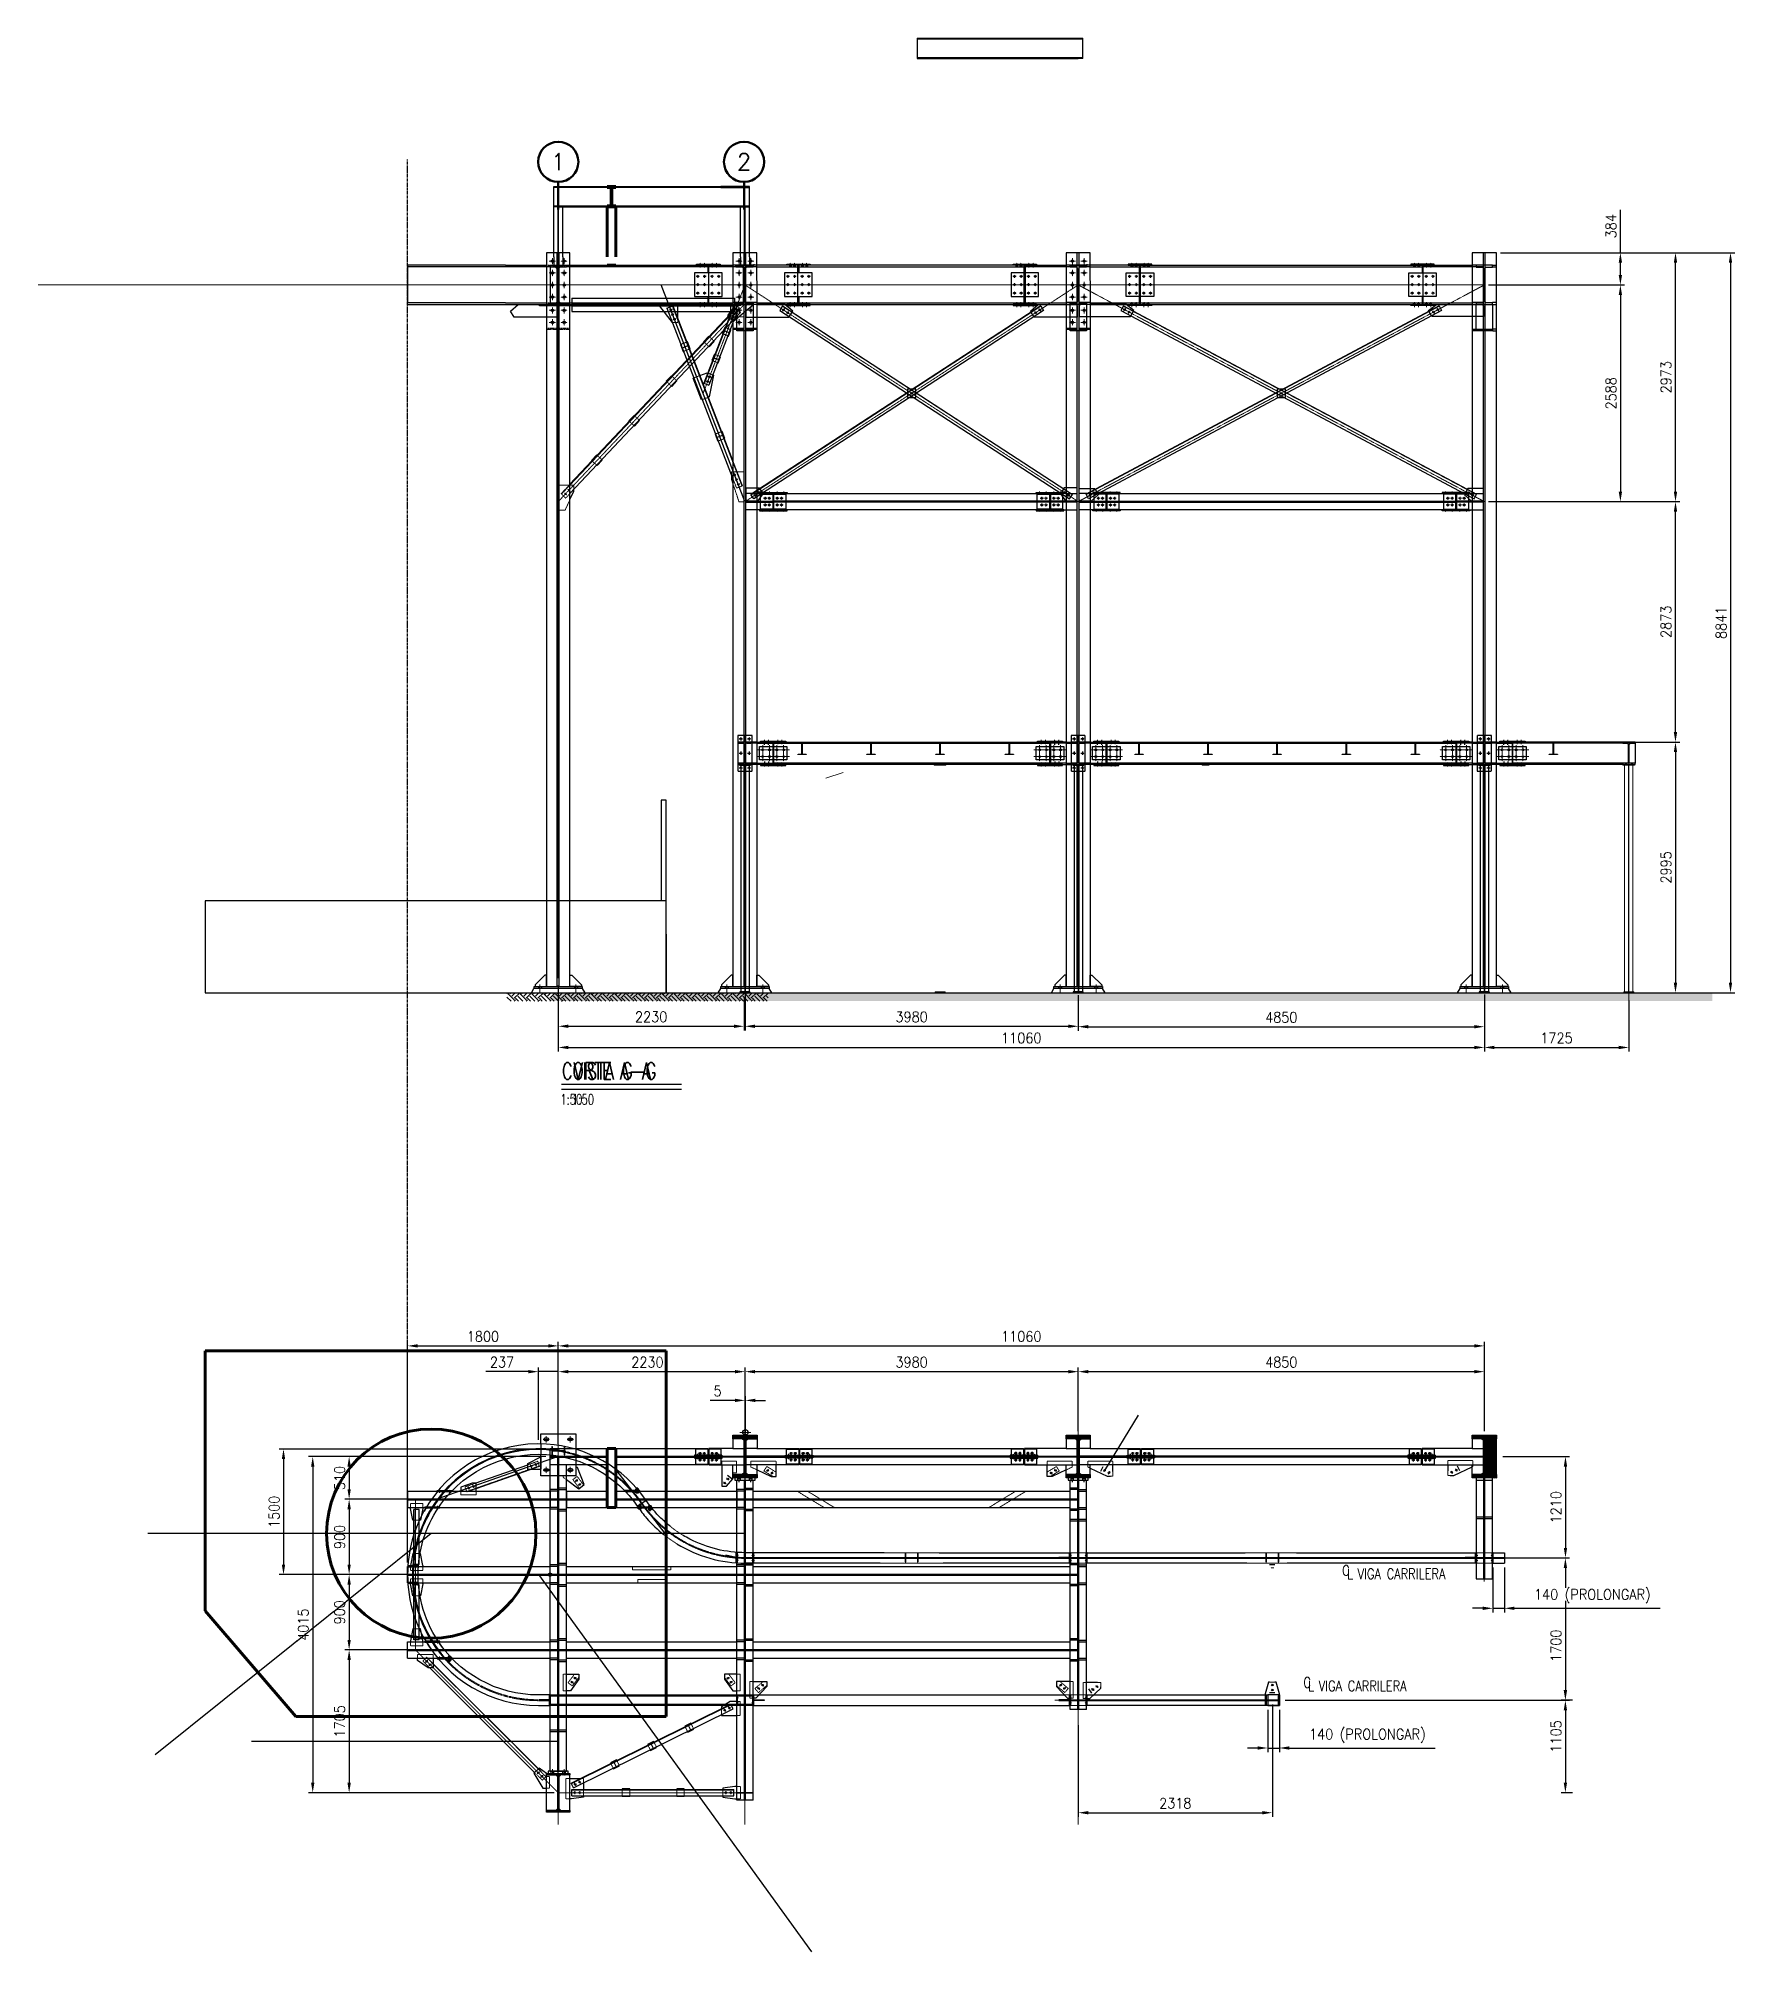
# Model space of a CAD drawing. Header units: millimetres. Extents: x 13669 to 217197, y -88248 to 24578.
# Drawn here: x 13669 to 33930, y 1376 to 24235 of the extents above; entities that cross this region are included whole.
import ezdxf
from ezdxf.enums import TextEntityAlignment as Align

# ---------------------------------------------------------------- set-up
doc = ezdxf.new("R2010")
doc.units = ezdxf.units.MM
for name, pattern in [('CENTER', [50.8, 31.75, -6.35, 6.35, -6.35]), ('CENTER2', [1.125, 0.75, -0.125, 0.125, -0.125]), ('DASHED', [19.05, 12.7, -6.35]), ('DASHED2', [0.375, 0.25, -0.125]), ('HIDDEN', [0.375, 0.25, -0.125])]:
    doc.linetypes.add(name, pattern=pattern)
for name, color, linetype in [('CHAPA PISO', 3, 'Continuous'), ('SDDIM', 1, 'Continuous'), ('Tx-DDIM', 1, 'Continuous'), ('Tx-EJES', 1, 'CENTER'), ('Tx-TEXT', 3, 'Continuous'), ('Tx_DDIM', 1, 'Continuous'), ('Tx_M_EQUIPOS', 4, 'Continuous'), ('Tx_M_EXISTENTES', 8, 'Continuous'), ('Tx_M_OCULTOS', 2, 'DASHED2'), ('Tx_M_OCULTOS FINO', 1, 'DASHED2'), ('Tx_OCULTOS', 2, 'DASHED'), ('Tx_P_NUEVO', 4, 'Continuous'), ('Tx_TEXTOS', 3, 'Continuous'), ('Tx_TEXTOS 2.5', 3, 'Continuous'), ('Tx_TEXTOS 4', 4, 'Continuous')]:
    doc.layers.add(name, color=color, linetype=linetype)
for name, color, linetype, lineweight in [('ITEM', 1, 'Continuous', 50), ('TITULOS', 6, 'Continuous', 60), ('Tx_EJES', 1, 'CENTER2', 5), ('Tx_M_CONTORNO FINO', 1, 'Continuous', 5), ('Tx_M_OCULTAS FINO', 1, 'DASHED2', 5)]:
    doc.layers.add(name, color=color, linetype=linetype, lineweight=lineweight)
doc.styles.add('ESTILO 1', font='romans.shx', dxfattribs={"width": 0.8})
doc.styles.add('ROMANS', font='romans.shx', dxfattribs={"width": 0.9})
doc.styles.add('Tx_texto', font='romans.shx')
doc.dimstyles.new('ESC 1-50', dxfattribs={"dimscale": 50, "dimtxt": 2.5, "dimasz": 2.4, "dimexe": 1, "dimexo": 1, "dimgap": 1, "dimtad": 1, "dimdec": 0, "dimtxsty": 'ROMANS', "dimcen": 2.5, "dimclrd": 256, "dimclre": 256, "dimclrt": 3, "dimadec": 0, "dimazin": 2, "dimtfac": 0.5, "dimtdec": 0, "dimtmove": 0, "dimatfit": 3, "dimfxl": 1, "dimtfill": 1, "dimtfillclr": 256, "dimtolj": 2, "dimlwd": -1, "dimarcsym": 0})

msp = doc.modelspace()

# ---------------------------------------------------------------- texts
at = {"color": 3, "linetype": 'ByBlock', "lineweight": -2, "style": 'ESTILO 1', "width": 0.8}
for s, p in [('C', (29287.4473584, 5931.6489783)), ('L', (29336.2671457, 5889.4698941)), ('C', (28823.69622, 4592.7541656)), ('L', (28872.5160073, 4550.5750814))]:
    msp.add_text(s, height=125, dxfattribs=at).set_placement(p, align=Align.MIDDLE_CENTER)
at = {"layer": 'Tx-TEXT', "color": 3, "style": 'ESTILO 1', "width": 0.8}
for p in [(29426.1796833, 5827.9679899), (28962.4285449, 4489.0731772)]:
    msp.add_text('VIGA CARRILERA', height=125, dxfattribs=at).set_placement(p)
at = {"layer": 'Tx_TEXTOS 2.5', "style": 'Tx_texto', "width": 0.7}
for p in [(19904.2354685, 11495.7606896), (20044.380656, 11495.7606896)]:
    msp.add_attdef('1:50', p, '', height=125, dxfattribs=at)
at = {"layer": 'Tx_TEXTOS 4', "style": 'Tx_texto', "width": 0.7}
for s, p in [('CORTE A-A', (19925.1191437, 11797.855252)), ('VISTA G-G', (20065.2643312, 11797.855252))]:
    msp.add_text(s, height=200, dxfattribs=at).set_placement(p)

# ---------------------------------------------------------------- blocks, each defined once
blk = doc.blocks.new('*D25')
at = {"layer": 'Defpoints', "color": 0, "transparency": 16777216}
for p in [(31112, 7291), (31112, 6081), (31909, 6081)]:
    blk.add_point(p, dxfattribs=at)
at = {"layer": 'Tx_DDIM', "lineweight": -2, "transparency": 16777216}
for p, q in [((31162, 7291), (31959, 7291)), ((31162, 6081), (31959, 6081))]:
    blk.add_line(p, q, dxfattribs=at)
at = {"layer": 'Tx_DDIM', "transparency": 16777216}
blk.add_line((31909, 7171), (31909, 6201), dxfattribs=at)
for points in [[(31889, 7171), (31929, 7171), (31909, 7291)], [(31889, 6201), (31929, 6201), (31909, 6081)]]:
    blk.add_solid(points, dxfattribs=at)
at = {"layer": 'Tx_DDIM', "color": 3, "transparency": 16777216, "insert": (31796, 6686), "char_height": 125, "attachment_point": 5, "rotation": 90, "style": 'ROMANS', "bg_fill": 3, "box_fill_scale": 1.1, "bg_fill_color": 256, "bg_fill_true_color": 13158600, "bg_fill_transparency": 0}
blk.add_mtext('\\A2;1210', dxfattribs=at)
blk = doc.blocks.new('*D26')
at = {"layer": 'Defpoints', "color": 0, "transparency": 16777216}
for p in [(32043, 4381), (31908, 3276), (32043, 3276)]:
    blk.add_point(p, dxfattribs=at)
at = {"layer": 'Tx_DDIM', "lineweight": -2, "transparency": 16777216}
for p, q in [((31993, 4381), (31858, 4381)), ((31993, 3276), (31858, 3276))]:
    blk.add_line(p, q, dxfattribs=at)
at = {"layer": 'Tx_DDIM', "transparency": 16777216}
blk.add_line((31908, 4261), (31908, 3396), dxfattribs=at)
for points in [[(31888, 4261), (31928, 4261), (31908, 4381)], [(31888, 3396), (31928, 3396), (31908, 3276)]]:
    blk.add_solid(points, dxfattribs=at)
at = {"layer": 'Tx_DDIM', "color": 3, "transparency": 16777216, "insert": (31796, 3948), "char_height": 125, "attachment_point": 5, "rotation": 90, "style": 'ROMANS', "bg_fill": 3, "box_fill_scale": 1.1, "bg_fill_color": 256, "bg_fill_true_color": 13158600, "bg_fill_transparency": 0}
blk.add_mtext('\\A2;1105', dxfattribs=at)
blk = doc.blocks.new('*D27')
at = {"layer": 'Defpoints', "color": 0, "transparency": 16777216}
for p in [(19880, 8306), (22110, 8306), (22110, 7545)]:
    blk.add_point(p, dxfattribs=at)
at = {"layer": 'Tx_DDIM', "transparency": 16777216}
blk.add_line((20000, 8306), (21990, 8306), dxfattribs=at)
at = {"layer": 'Tx_DDIM', "lineweight": -2, "transparency": 16777216}
blk.add_line((22110, 7595), (22110, 8356), dxfattribs=at)
at = {"layer": 'Tx_DDIM', "transparency": 16777216}
for points in [[(20000, 8326), (20000, 8286), (19880, 8306)], [(21990, 8326), (21990, 8286), (22110, 8306)]]:
    blk.add_solid(points, dxfattribs=at)
at = {"layer": 'Tx_DDIM', "color": 3, "transparency": 16777216, "insert": (20945, 8419), "char_height": 125, "attachment_point": 5, "style": 'ROMANS', "bg_fill": 3, "box_fill_scale": 1.1, "bg_fill_color": 256, "bg_fill_true_color": 13158600, "bg_fill_transparency": 0}
blk.add_mtext('\\A2;2230', dxfattribs=at)
blk = doc.blocks.new('*D28')
at = {"layer": 'Defpoints', "color": 0, "transparency": 16777216}
for p in [(26090, 8306), (22110, 7545), (26090, 7545)]:
    blk.add_point(p, dxfattribs=at)
at = {"layer": 'Tx_DDIM', "lineweight": -2, "transparency": 16777216}
for p, q in [((22110, 7595), (22110, 8356)), ((26090, 7595), (26090, 8356))]:
    blk.add_line(p, q, dxfattribs=at)
at = {"layer": 'Tx_DDIM', "transparency": 16777216}
blk.add_line((22230, 8306), (25970, 8306), dxfattribs=at)
for points in [[(22230, 8326), (22230, 8286), (22110, 8306)], [(25970, 8326), (25970, 8286), (26090, 8306)]]:
    blk.add_solid(points, dxfattribs=at)
at = {"layer": 'Tx_DDIM', "color": 3, "transparency": 16777216, "insert": (24100, 8419), "char_height": 125, "attachment_point": 5, "style": 'ROMANS', "bg_fill": 3, "box_fill_scale": 1.1, "bg_fill_color": 256, "bg_fill_true_color": 13158600, "bg_fill_transparency": 0}
blk.add_mtext('\\A2;3980', dxfattribs=at)
blk = doc.blocks.new('*D29')
at = {"layer": 'Defpoints', "color": 0, "transparency": 16777216}
for p in [(30940, 8306), (26090, 7545), (30940, 7545)]:
    blk.add_point(p, dxfattribs=at)
at = {"layer": 'Tx_DDIM', "lineweight": -2, "transparency": 16777216}
for p, q in [((26090, 7595), (26090, 8356)), ((30940, 7595), (30940, 8356))]:
    blk.add_line(p, q, dxfattribs=at)
at = {"layer": 'Tx_DDIM', "transparency": 16777216}
blk.add_line((26210, 8306), (30820, 8306), dxfattribs=at)
for points in [[(26210, 8326), (26210, 8286), (26090, 8306)], [(30820, 8326), (30820, 8286), (30940, 8306)]]:
    blk.add_solid(points, dxfattribs=at)
at = {"layer": 'Tx_DDIM', "color": 3, "transparency": 16777216, "insert": (28515, 8419), "char_height": 125, "attachment_point": 5, "style": 'ROMANS', "bg_fill": 3, "box_fill_scale": 1.1, "bg_fill_color": 256, "bg_fill_true_color": 13158600, "bg_fill_transparency": 0}
blk.add_mtext('\\A2;4850', dxfattribs=at)
blk = doc.blocks.new('*D30')
at = {"layer": 'Defpoints', "color": 0, "transparency": 16777216}
for p in [(30940, 8614), (30940, 7545), (19880, 7388)]:
    blk.add_point(p, dxfattribs=at)
at = {"layer": 'Tx_DDIM', "lineweight": -2, "transparency": 16777216}
for p, q in [((19880, 7438), (19880, 8664)), ((30940, 7595), (30940, 8664))]:
    blk.add_line(p, q, dxfattribs=at)
at = {"layer": 'Tx_DDIM', "transparency": 16777216}
blk.add_line((20000, 8614), (30820, 8614), dxfattribs=at)
for points in [[(20000, 8634), (20000, 8594), (19880, 8614)], [(30820, 8634), (30820, 8594), (30940, 8614)]]:
    blk.add_solid(points, dxfattribs=at)
at = {"layer": 'Tx_DDIM', "color": 3, "transparency": 16777216, "insert": (25410, 8727), "char_height": 125, "attachment_point": 5, "style": 'ROMANS', "bg_fill": 3, "box_fill_scale": 1.1, "bg_fill_color": 256, "bg_fill_true_color": 13158600, "bg_fill_transparency": 0}
blk.add_mtext('\\A2;11060', dxfattribs=at)
blk = doc.blocks.new('*D31')
at = {"layer": 'Defpoints', "color": 0, "transparency": 16777216}
for p in [(19880, 8614), (19880, 7388), (18080, 5978)]:
    blk.add_point(p, dxfattribs=at)
at = {"layer": 'Tx_DDIM', "lineweight": -2, "transparency": 16777216}
for p, q in [((18080, 6028), (18080, 8664)), ((19880, 7438), (19880, 8664))]:
    blk.add_line(p, q, dxfattribs=at)
at = {"layer": 'Tx_DDIM', "transparency": 16777216}
blk.add_line((18200, 8614), (19760, 8614), dxfattribs=at)
for points in [[(18200, 8634), (18200, 8594), (18080, 8614)], [(19760, 8634), (19760, 8594), (19880, 8614)]]:
    blk.add_solid(points, dxfattribs=at)
at = {"layer": 'Tx_DDIM', "color": 3, "transparency": 16777216, "insert": (18980, 8727), "char_height": 125, "attachment_point": 5, "style": 'ROMANS', "bg_fill": 3, "box_fill_scale": 1.1, "bg_fill_color": 256, "bg_fill_true_color": 13158600, "bg_fill_transparency": 0}
blk.add_mtext('\\A2;1800', dxfattribs=at)
blk = doc.blocks.new('*D32')
at = {"layer": 'Defpoints', "color": 0, "transparency": 16777216}
for p in [(28408, 4381), (26090, 4131), (28408, 3037)]:
    blk.add_point(p, dxfattribs=at)
at = {"layer": 'Tx_DDIM', "lineweight": -2, "transparency": 16777216}
for p, q in [((28408, 4331), (28408, 2987)), ((26090, 4081), (26090, 2987))]:
    blk.add_line(p, q, dxfattribs=at)
at = {"layer": 'Tx_DDIM', "transparency": 16777216}
blk.add_line((26210, 3037), (28288, 3037), dxfattribs=at)
for points in [[(26210, 3057), (26210, 3017), (26090, 3037)], [(28288, 3057), (28288, 3017), (28408, 3037)]]:
    blk.add_solid(points, dxfattribs=at)
at = {"layer": 'Tx_DDIM', "color": 3, "transparency": 16777216, "insert": (27249, 3150), "char_height": 125, "attachment_point": 5, "style": 'ROMANS', "bg_fill": 3, "box_fill_scale": 1.1, "bg_fill_color": 256, "bg_fill_true_color": 13158600, "bg_fill_transparency": 0}
blk.add_mtext('\\A2;2318', dxfattribs=at)
blk = doc.blocks.new('*D33')
at = {"layer": 'Defpoints', "color": 0, "transparency": 16777216}
for p in [(19783, 7291), (18583, 6781)]:
    blk.add_point(p, dxfattribs=at)
at = {"layer": 'Tx_DDIM', "lineweight": -2, "transparency": 16777216}
for p, q in [((19733, 7291), (17332, 7291)), ((18533, 6781), (17332, 6781))]:
    blk.add_line(p, q, dxfattribs=at)
at = {"layer": 'Tx_DDIM', "transparency": 16777216}
blk.add_line((17382, 7171), (17382, 6901), dxfattribs=at)
for points in [[(17362, 7171), (17402, 7171), (17382, 7291)], [(17362, 6901), (17402, 6901), (17382, 6781)]]:
    blk.add_solid(points, dxfattribs=at)
at = {"layer": 'Tx_DDIM', "color": 3, "transparency": 16777216, "insert": (17269, 7036), "char_height": 125, "attachment_point": 5, "rotation": 90, "style": 'ROMANS', "bg_fill": 3, "box_fill_scale": 1.1, "bg_fill_color": 256, "bg_fill_true_color": 13158600, "bg_fill_transparency": 0}
blk.add_mtext('\\A2;510', dxfattribs=at)
at = {"layer": 'Defpoints', "color": 0, "transparency": 16777216}
blk.add_point((17382, 6781), dxfattribs=at)
blk = doc.blocks.new('*D34')
at = {"layer": 'Defpoints', "color": 0, "transparency": 16777216}
for p in [(18583, 6781), (17382, 5881), (18120, 5881)]:
    blk.add_point(p, dxfattribs=at)
at = {"layer": 'Tx_DDIM', "lineweight": -2, "transparency": 16777216}
for p, q in [((18533, 6781), (17332, 6781)), ((18070, 5881), (17332, 5881))]:
    blk.add_line(p, q, dxfattribs=at)
at = {"layer": 'Tx_DDIM', "transparency": 16777216}
blk.add_line((17382, 6661), (17382, 6001), dxfattribs=at)
for points in [[(17362, 6661), (17402, 6661), (17382, 6781)], [(17362, 6001), (17402, 6001), (17382, 5881)]]:
    blk.add_solid(points, dxfattribs=at)
at = {"layer": 'Tx_DDIM', "color": 3, "transparency": 16777216, "insert": (17269, 6331), "char_height": 125, "attachment_point": 5, "rotation": 90, "style": 'ROMANS', "bg_fill": 3, "box_fill_scale": 1.1, "bg_fill_color": 256, "bg_fill_true_color": 13158600, "bg_fill_transparency": 0}
blk.add_mtext('\\A2;900', dxfattribs=at)
blk = doc.blocks.new('*D35')
at = {"layer": 'Defpoints', "color": 0, "transparency": 16777216}
for p in [(18120, 5881), (17382, 4981), (18063, 4981)]:
    blk.add_point(p, dxfattribs=at)
at = {"layer": 'Tx_DDIM', "lineweight": -2, "transparency": 16777216}
for p, q in [((18070, 5881), (17332, 5881)), ((18013, 4981), (17332, 4981))]:
    blk.add_line(p, q, dxfattribs=at)
at = {"layer": 'Tx_DDIM', "transparency": 16777216}
blk.add_line((17382, 5761), (17382, 5101), dxfattribs=at)
for points in [[(17362, 5761), (17402, 5761), (17382, 5881)], [(17362, 5101), (17402, 5101), (17382, 4981)]]:
    blk.add_solid(points, dxfattribs=at)
at = {"layer": 'Tx_DDIM', "color": 3, "transparency": 16777216, "insert": (17269, 5431), "char_height": 125, "attachment_point": 5, "rotation": 90, "style": 'ROMANS', "bg_fill": 3, "box_fill_scale": 1.1, "bg_fill_color": 256, "bg_fill_true_color": 13158600, "bg_fill_transparency": 0}
blk.add_mtext('\\A2;900', dxfattribs=at)
blk = doc.blocks.new('*D36')
at = {"layer": 'Defpoints', "color": 0, "transparency": 16777216}
for p in [(18138, 4981), (17382, 3276), (19880, 3276)]:
    blk.add_point(p, dxfattribs=at)
at = {"layer": 'SDDIM', "lineweight": -2, "transparency": 16777216}
for p, q in [((18088, 4981), (17332, 4981)), ((19830, 3276), (17332, 3276))]:
    blk.add_line(p, q, dxfattribs=at)
at = {"layer": 'SDDIM', "transparency": 16777216}
blk.add_line((17382, 4861), (17382, 3396), dxfattribs=at)
for points in [[(17362, 4861), (17402, 4861), (17382, 4981)], [(17362, 3396), (17402, 3396), (17382, 3276)]]:
    blk.add_solid(points, dxfattribs=at)
at = {"layer": 'SDDIM', "color": 3, "transparency": 16777216, "insert": (17269, 4128), "char_height": 125, "attachment_point": 5, "rotation": 90, "style": 'ROMANS', "bg_fill": 3, "box_fill_scale": 1.1, "bg_fill_color": 256, "bg_fill_true_color": 13158600, "bg_fill_transparency": 0}
blk.add_mtext('\\A2;1705', dxfattribs=at)
blk = doc.blocks.new('A$Cd38fd534')
at = {"layer": 'Tx_EJES'}
for p, q in [((-69, 0), (319, 0)), ((0, -136), (0, 56)), ((80, -136), (80, 56)), ((170, -136), (170, 56)), ((250, -136), (250, 56)), ((-69, -80), (319, -80))]:
    blk.add_line(p, q, dxfattribs=at)
at = {"layer": 'Tx_M_EQUIPOS'}
blk.add_lwpolyline([(-40, 40), (290, 40), (290, -120), (-40, -120)], close=True, dxfattribs=at)
for centre in [(0, 0), (80, 0), (170, 0), (250, 0), (0, -80), (80, -80), (170, -80), (250, -80)]:
    blk.add_circle(centre, 10.5, dxfattribs=at)
blk = doc.blocks.new('A$C03c238ad')
at = {"layer": 'Tx_M_OCULTOS FINO'}
for p, q in [((-71, 40), (-29, 40)), ((-50, 59), (-50, 21)), ((29, 40), (71, 40)), ((50, 59), (50, 21)), ((-71, -133), (-29, -133)), ((-50, -114), (-50, -152)), ((29, -133), (71, -133)), ((50, -114), (50, -152)), ((-71, -306), (-29, -306)), ((-50, -287), (-50, -325)), ((29, -306), (71, -306)), ((50, -287), (50, -325))]:
    blk.add_line(p, q, dxfattribs=at)
for points in [[(-84, -346), (84, -346), (84, 80), (-84, 80)], [(-4, 80), (4, 80), (4, 0), (-4, 0)], [(-4, -266), (4, -266), (4, -346), (-4, -346)]]:
    blk.add_lwpolyline(points, close=True, dxfattribs=at)
for centre in [(-50, 40), (50, 40), (-50, -133), (50, -133), (-50, -306), (50, -306)]:
    blk.add_circle(centre, 8.5, dxfattribs=at)
blk = doc.blocks.new('A$Cf5f8315d')
at = {"layer": 'Tx_EJES'}
blk.add_line((-21, 0), (0, 0), dxfattribs=at)
at = {"layer": 'Tx_M_OCULTOS'}
for p, q in [((-13, 8), (0, 8)), ((-13, -8), (0, -8))]:
    blk.add_line(p, q, dxfattribs=at)
blk = doc.blocks.new('A$Cfbe9b5f4')
at = {"layer": 'Tx_EJES'}
for p, q in [((-150, 118), (-150, 68)), ((-100, 118), (-100, 68)), ((10, 118), (10, 68)), ((60, 118), (60, 68)), ((3157, 118), (3157, 68)), ((3207, 118), (3207, 68)), ((3317, 118), (3317, 68)), ((3367, 118), (3367, 68)), ((3830, 118), (3830, 68)), ((3880, 118), (3880, 68)), ((3990, 118), (3990, 68)), ((4040, 118), (4040, 68)), ((8007, 118), (8007, 68)), ((8057, 118), (8057, 68)), ((8167, 118), (8167, 68)), ((8217, 118), (8217, 68)), ((8680, 118), (8680, 68)), ((8730, 118), (8730, 68)), ((8840, 118), (8840, 68)), ((8890, 118), (8890, 68)), ((-150, -198), (-150, -148)), ((-100, -198), (-100, -148)), ((10, -198), (10, -148)), ((60, -198), (60, -148)), ((3157, -198), (3157, -148)), ((3207, -198), (3207, -148)), ((3317, -198), (3317, -148)), ((3367, -198), (3367, -148)), ((3830, -198), (3830, -148)), ((3880, -198), (3880, -148)), ((3990, -198), (3990, -148)), ((4040, -198), (4040, -148)), ((8007, -198), (8007, -148)), ((8057, -198), (8057, -148)), ((8167, -198), (8167, -148)), ((8217, -198), (8217, -148)), ((8680, -198), (8680, -148)), ((8730, -198), (8730, -148)), ((8840, -198), (8840, -148)), ((8890, -198), (8890, -148))]:
    blk.add_line(p, q, dxfattribs=at)
at = {"layer": 'Tx_M_EQUIPOS'}
for p, q in [((-40, 93), (3257, 93)), ((-40, 80), (3257, 80)), ((3940, 93), (8107, 93)), ((3940, 80), (8107, 80)), ((10101, 80), (10101, 93)), ((10156, 80), (10101, 80)), ((10171, 65), (10156, 80)), ((10171, -145), (10171, 65)), ((10179, 65), (10194, 80)), ((3257, -160), (-40, -160)), ((3257, -173), (-40, -173)), ((8106, -160), (3940, -160)), ((8106, -173), (3940, -173))]:
    blk.add_line(p, q, dxfattribs=at)
at = {"layer": 'Tx_M_EQUIPOS', "extrusion": (1.83697e-16, 1, 6.12323e-17)}
for p, q in [((10101, 93), (8790, 93)), ((10101, 80), (8790, 80)), ((10101, -160), (8790, -160)), ((10101, -173), (8790, -173))]:
    blk.add_line(p, q, dxfattribs=at)
at = {"layer": 'Tx_M_EQUIPOS'}
for points in [[(-195, 106), (105, 106), (105, 93), (-195, 93)], [(3112, 106), (3412, 106), (3412, 93), (3112, 93)], [(3785, 106), (4085, 106), (4085, 93), (3785, 93)], [(7962, 106), (8262, 106), (8262, 93), (7962, 93)], [(8635, 106), (8935, 106), (8935, 93), (8635, 93)], [(-195, -186), (105, -186), (105, -173), (-195, -173)], [(3112, -186), (3412, -186), (3412, -173), (3112, -173)], [(3785, -186), (4085, -186), (4085, -173), (3785, -173)], [(7962, -186), (8262, -186), (8262, -173), (7962, -173)], [(8635, -186), (8935, -186), (8935, -173), (8635, -173)]]:
    blk.add_lwpolyline(points, close=True, dxfattribs=at)
for points in [[(-40, 93), (-40, -173)], [(3257, 93), (3257, -173)], [(3940, 93), (3940, -173)], [(8107, 93), (8107, -173)], [(8790, -173), (8790, 93)], [(10249, 80), (10249, -160)]]:
    blk.add_lwpolyline(points, dxfattribs=at)
blk.add_lwpolyline([(10179, -147), (10179, 67, -0.414214), (10191, 80), (10249, 80), (10249, 93), (10101, 93), (10101, 80), (10158, 80, -0.414214), (10171, 67), (10171, -147, -0.414214), (10158, -160), (10101, -160), (10101, -173), (10249, -173), (10249, -160), (10191, -160, -0.414214)], format="xyb", close=True, dxfattribs=at)
at = {"layer": 'Tx_M_OCULTOS'}
for p, q in [((-161, 106), (-161, 80)), ((-140, 106), (-140, 80)), ((-111, 106), (-111, 80)), ((-90, 106), (-90, 80)), ((0, 106), (0, 93)), ((21, 106), (21, 93)), ((50, 106), (50, 93)), ((71, 106), (71, 93)), ((3147, 106), (3147, 80)), ((3168, 106), (3168, 80)), ((3197, 106), (3197, 80)), ((3218, 106), (3218, 80)), ((3307, 106), (3307, 93)), ((3328, 106), (3328, 93)), ((3357, 106), (3357, 93)), ((3378, 106), (3378, 93)), ((3820, 106), (3820, 80)), ((3841, 106), (3841, 80)), ((3870, 106), (3870, 80)), ((3891, 106), (3891, 80)), ((3980, 106), (3980, 93)), ((4001, 106), (4001, 93)), ((4030, 106), (4030, 93)), ((4051, 106), (4051, 93)), ((7997, 106), (7997, 80)), ((8018, 106), (8018, 80)), ((8047, 106), (8047, 80)), ((8068, 106), (8068, 80)), ((8157, 106), (8157, 93)), ((8178, 106), (8178, 93)), ((8207, 106), (8207, 93)), ((8228, 106), (8228, 93)), ((8670, 106), (8670, 80)), ((8691, 106), (8691, 80)), ((8720, 106), (8720, 80)), ((8741, 106), (8741, 80)), ((8830, 106), (8830, 93)), ((8851, 106), (8851, 93)), ((8880, 106), (8880, 93)), ((8901, 106), (8901, 93)), ((-161, -186), (-161, -160)), ((-140, -186), (-140, -160)), ((-111, -186), (-111, -160)), ((-90, -186), (-90, -160)), ((0, -186), (0, -173)), ((21, -186), (21, -173)), ((50, -186), (50, -173)), ((71, -186), (71, -173)), ((3147, -186), (3147, -160)), ((3168, -186), (3168, -160)), ((3197, -186), (3197, -160)), ((3218, -186), (3218, -160)), ((3307, -186), (3307, -173)), ((3328, -186), (3328, -173)), ((3357, -186), (3357, -173)), ((3378, -186), (3378, -173)), ((3820, -186), (3820, -160)), ((3841, -186), (3841, -160)), ((3870, -186), (3870, -160)), ((3891, -186), (3891, -160)), ((3980, -186), (3980, -173)), ((4001, -186), (4001, -173)), ((4030, -186), (4030, -173)), ((4051, -186), (4051, -173)), ((7997, -186), (7997, -160)), ((8018, -186), (8018, -160)), ((8047, -186), (8047, -160)), ((8068, -186), (8068, -160)), ((8157, -186), (8157, -173)), ((8178, -186), (8178, -173)), ((8207, -186), (8207, -173)), ((8228, -186), (8228, -173)), ((8670, -186), (8670, -160)), ((8691, -186), (8691, -160)), ((8720, -186), (8720, -160)), ((8741, -186), (8741, -160)), ((8830, -186), (8830, -173)), ((8851, -186), (8851, -173)), ((8880, -186), (8880, -173)), ((8901, -186), (8901, -173))]:
    blk.add_line(p, q, dxfattribs=at)
for points in [[(287, -52, 0.414214), (297, -42), (297, 78, 0.414214), (287, 88), (249, 88), (249, 93), (349, 93), (349, 88), (310, 88, 0.414214), (301, 78), (301, -42, 0.414214), (310, -52), (349, -52), (349, -57), (249, -57), (249, -52)], [(1112, -52, 0.414214), (1122, -42), (1122, 78, 0.414214), (1112, 88), (1074, 88), (1074, 93), (1174, 93), (1174, 88), (1135, 88, 0.414214), (1126, 78), (1126, -42, 0.414214), (1135, -52), (1174, -52), (1174, -57), (1074, -57), (1074, -52)], [(1937, -52, 0.414214), (1947, -42), (1947, 78, 0.414214), (1937, 88), (1899, 88), (1899, 93), (1999, 93), (1999, 88), (1960, 88, 0.414214), (1951, 78), (1951, -42, 0.414214), (1960, -52), (1999, -52), (1999, -57), (1899, -57), (1899, -52)], [(2762, -52, 0.414214), (2772, -42), (2772, 78, 0.414214), (2762, 88), (2724, 88), (2724, 93), (2824, 93), (2824, 88), (2785, 88, 0.414214), (2776, 78), (2776, -42, 0.414214), (2785, -52), (2824, -52), (2824, -57), (2724, -57), (2724, -52)], [(4312, -52, 0.414214), (4322, -42), (4322, 78, 0.414214), (4312, 88), (4274, 88), (4274, 93), (4374, 93), (4374, 88), (4335, 88, 0.414214), (4326, 78), (4326, -42, 0.414214), (4335, -52), (4374, -52), (4374, -57), (4274, -57), (4274, -52)], [(5137, -52, 0.414214), (5147, -42), (5147, 78, 0.414214), (5137, 88), (5099, 88), (5099, 93), (5199, 93), (5199, 88), (5160, 88, 0.414214), (5151, 78), (5151, -42, 0.414214), (5160, -52), (5199, -52), (5199, -57), (5099, -57), (5099, -52)], [(5962, -52, 0.414214), (5972, -42), (5972, 78, 0.414214), (5962, 88), (5924, 88), (5924, 93), (6024, 93), (6024, 88), (5985, 88, 0.414214), (5976, 78), (5976, -42, 0.414214), (5985, -52), (6024, -52), (6024, -57), (5924, -57), (5924, -52)], [(6787, -52, 0.414214), (6797, -42), (6797, 78, 0.414214), (6787, 88), (6749, 88), (6749, 93), (6849, 93), (6849, 88), (6810, 88, 0.414214), (6801, 78), (6801, -42, 0.414214), (6810, -52), (6849, -52), (6849, -57), (6749, -57), (6749, -52)], [(7612, -52, 0.414214), (7622, -42), (7622, 78, 0.414214), (7612, 88), (7574, 88), (7574, 93), (7674, 93), (7674, 88), (7635, 88, 0.414214), (7626, 78), (7626, -42, 0.414214), (7635, -52), (7674, -52), (7674, -57), (7574, -57), (7574, -52)], [(9262, -52, 0.414214), (9271, -42), (9271, 78, 0.414214), (9262, 88), (9223, 88), (9223, 93), (9323, 93), (9323, 88), (9285, 88, 0.414214), (9276, 78), (9276, -42, 0.414214), (9285, -52), (9323, -52), (9323, -57), (9223, -57), (9223, -52)]]:
    blk.add_lwpolyline(points, format="xyb", close=True, dxfattribs=at)
at = {"rotation": 270}
for p in [(1914, -173), (1984, -173), (5114, -173), (5184, -173), (10140, -173), (10210, -173)]:
    blk.add_blockref('A$Cf5f8315d', p, dxfattribs=at)
blk = doc.blocks.new('*D21')
at = {"layer": 'Defpoints', "color": 0, "transparency": 16777216}
for p in [(22110, 12969), (26090, 12854), (26090, 12432)]:
    blk.add_point(p, dxfattribs=at)
at = {"layer": 'Tx_DDIM', "lineweight": -2, "transparency": 16777216}
for p, q in [((22110, 12919), (22110, 12382)), ((26090, 12804), (26090, 12382))]:
    blk.add_line(p, q, dxfattribs=at)
at = {"layer": 'Tx_DDIM', "transparency": 16777216}
blk.add_line((22230, 12432), (25970, 12432), dxfattribs=at)
for points in [[(22230, 12452), (22230, 12412), (22110, 12432)], [(25970, 12452), (25970, 12412), (26090, 12432)]]:
    blk.add_solid(points, dxfattribs=at)
at = {"layer": 'Tx_DDIM', "color": 3, "transparency": 16777216, "insert": (24100, 12544), "char_height": 125, "attachment_point": 5, "style": 'ROMANS', "bg_fill": 3, "box_fill_scale": 1.1, "bg_fill_color": 256, "bg_fill_true_color": 13158600, "bg_fill_transparency": 0}
blk.add_mtext('\\A2;3980', dxfattribs=at)
blk = doc.blocks.new('*D22')
at = {"layer": 'Defpoints', "color": 0, "transparency": 16777216}
for p in [(26090, 12854), (30940, 12860), (30940, 12427)]:
    blk.add_point(p, dxfattribs=at)
at = {"layer": 'Tx_DDIM', "lineweight": -2, "transparency": 16777216}
for p, q in [((26090, 12804), (26090, 12377)), ((30940, 12810), (30940, 12377))]:
    blk.add_line(p, q, dxfattribs=at)
at = {"layer": 'Tx_DDIM', "transparency": 16777216}
blk.add_line((26210, 12427), (30820, 12427), dxfattribs=at)
for points in [[(26210, 12447), (26210, 12407), (26090, 12427)], [(30820, 12447), (30820, 12407), (30940, 12427)]]:
    blk.add_solid(points, dxfattribs=at)
at = {"layer": 'Tx_DDIM', "color": 3, "transparency": 16777216, "insert": (28515, 12539), "char_height": 125, "attachment_point": 5, "style": 'ROMANS', "bg_fill": 3, "box_fill_scale": 1.1, "bg_fill_color": 256, "bg_fill_true_color": 13158600, "bg_fill_transparency": 0}
blk.add_mtext('\\A2;4850', dxfattribs=at)
blk = doc.blocks.new('*D23')
at = {"layer": 'Defpoints', "color": 0, "transparency": 16777216}
for p in [(30940, 12860), (32665, 12790), (32665, 12179)]:
    blk.add_point(p, dxfattribs=at)
at = {"layer": 'Tx_DDIM', "lineweight": -2, "transparency": 16777216}
for p, q in [((30940, 12810), (30940, 12129)), ((32665, 12740), (32665, 12129))]:
    blk.add_line(p, q, dxfattribs=at)
at = {"layer": 'Tx_DDIM', "transparency": 16777216}
blk.add_line((31060, 12179), (32545, 12179), dxfattribs=at)
for points in [[(31060, 12199), (31060, 12159), (30940, 12179)], [(32545, 12199), (32545, 12159), (32665, 12179)]]:
    blk.add_solid(points, dxfattribs=at)
at = {"layer": 'Tx_DDIM', "color": 3, "transparency": 16777216, "insert": (31802, 12292), "char_height": 125, "attachment_point": 5, "style": 'ROMANS', "bg_fill": 3, "box_fill_scale": 1.1, "bg_fill_color": 256, "bg_fill_true_color": 13158600, "bg_fill_transparency": 0}
blk.add_mtext('\\A2;1725', dxfattribs=at)
blk = doc.blocks.new('*D41')
at = {"layer": 'Defpoints', "color": 0, "transparency": 16777216}
for p in [(32067, 15827), (32067, 12832), (33223, 12832)]:
    blk.add_point(p, dxfattribs=at)
at = {"layer": 'Tx_DDIM', "lineweight": -2, "transparency": 16777216}
for p, q in [((32117, 15827), (33273, 15827)), ((32117, 12832), (33273, 12832))]:
    blk.add_line(p, q, dxfattribs=at)
at = {"layer": 'Tx_DDIM', "transparency": 16777216}
blk.add_line((33223, 15707), (33223, 12952), dxfattribs=at)
for points in [[(33203, 15707), (33243, 15707), (33223, 15827)], [(33203, 12952), (33243, 12952), (33223, 12832)]]:
    blk.add_solid(points, dxfattribs=at)
at = {"layer": 'Tx_DDIM', "color": 3, "transparency": 16777216, "insert": (33110, 14330), "char_height": 125, "attachment_point": 5, "rotation": 90, "style": 'ROMANS', "bg_fill": 3, "box_fill_scale": 1.1, "bg_fill_color": 256, "bg_fill_true_color": 13158600, "bg_fill_transparency": 0}
blk.add_mtext('\\A2;2995', dxfattribs=at)
blk = doc.blocks.new('*D42')
at = {"layer": 'Defpoints', "color": 0, "transparency": 16777216}
for p in [(31781, 18700), (33223, 18700), (32067, 15827)]:
    blk.add_point(p, dxfattribs=at)
at = {"layer": 'Tx_DDIM', "lineweight": -2, "transparency": 16777216}
for p, q in [((31831, 18700), (33273, 18700)), ((32117, 15827), (33273, 15827))]:
    blk.add_line(p, q, dxfattribs=at)
at = {"layer": 'Tx_DDIM', "transparency": 16777216}
blk.add_line((33223, 15947), (33223, 18580), dxfattribs=at)
for points in [[(33203, 18580), (33243, 18580), (33223, 18700)], [(33203, 15947), (33243, 15947), (33223, 15827)]]:
    blk.add_solid(points, dxfattribs=at)
at = {"layer": 'Tx_DDIM', "color": 3, "transparency": 16777216, "insert": (33110, 17264), "char_height": 125, "attachment_point": 5, "rotation": 90, "style": 'ROMANS', "bg_fill": 3, "box_fill_scale": 1.1, "bg_fill_color": 256, "bg_fill_true_color": 13158600, "bg_fill_transparency": 0}
blk.add_mtext('\\A2;2873', dxfattribs=at)
blk = doc.blocks.new('*D43')
at = {"layer": 'Defpoints', "color": 0, "transparency": 16777216}
for p in [(31083, 21673), (33223, 21673), (31781, 18700)]:
    blk.add_point(p, dxfattribs=at)
at = {"layer": 'Tx_DDIM', "lineweight": -2, "transparency": 16777216}
for p, q in [((31133, 21673), (33273, 21673)), ((31831, 18700), (33273, 18700))]:
    blk.add_line(p, q, dxfattribs=at)
at = {"layer": 'Tx_DDIM', "transparency": 16777216}
blk.add_line((33223, 18820), (33223, 21553), dxfattribs=at)
for points in [[(33203, 21553), (33243, 21553), (33223, 21673)], [(33203, 18820), (33243, 18820), (33223, 18700)]]:
    blk.add_solid(points, dxfattribs=at)
at = {"layer": 'Tx_DDIM', "color": 3, "transparency": 16777216, "insert": (33110, 20186), "char_height": 125, "attachment_point": 5, "rotation": 90, "style": 'ROMANS', "bg_fill": 3, "box_fill_scale": 1.1, "bg_fill_color": 256, "bg_fill_true_color": 13158600, "bg_fill_transparency": 0}
blk.add_mtext('\\A2;2973', dxfattribs=at)
blk = doc.blocks.new('*D44')
at = {"layer": 'Defpoints', "color": 0, "transparency": 16777216}
for p in [(32203, 21673), (32326, 12832), (33880, 12832)]:
    blk.add_point(p, dxfattribs=at)
at = {"layer": 'Tx_DDIM', "lineweight": -2, "transparency": 16777216}
for p, q in [((32253, 21673), (33930, 21673)), ((32376, 12832), (33930, 12832))]:
    blk.add_line(p, q, dxfattribs=at)
at = {"layer": 'Tx_DDIM', "transparency": 16777216}
blk.add_line((33880, 21553), (33880, 12952), dxfattribs=at)
for points in [[(33860, 21553), (33900, 21553), (33880, 21673)], [(33860, 12952), (33900, 12952), (33880, 12832)]]:
    blk.add_solid(points, dxfattribs=at)
at = {"layer": 'Tx_DDIM', "color": 3, "transparency": 16777216, "insert": (33768, 17252), "char_height": 125, "attachment_point": 5, "rotation": 90, "style": 'ROMANS', "bg_fill": 3, "box_fill_scale": 1.1, "bg_fill_color": 256, "bg_fill_true_color": 13158600, "bg_fill_transparency": 0}
blk.add_mtext('\\A2;8841', dxfattribs=at)
blk = doc.blocks.new('*D24')
at = {"layer": 'Defpoints', "color": 0, "transparency": 16777216}
for p in [(19880, 12649), (30940, 12593), (30940, 12179)]:
    blk.add_point(p, dxfattribs=at)
at = {"layer": 'Tx_DDIM', "lineweight": -2, "transparency": 16777216}
for p, q in [((19880, 12599), (19880, 12129)), ((30940, 12543), (30940, 12129))]:
    blk.add_line(p, q, dxfattribs=at)
at = {"layer": 'Tx_DDIM', "transparency": 16777216}
blk.add_line((20000, 12179), (30820, 12179), dxfattribs=at)
for points in [[(20000, 12199), (20000, 12159), (19880, 12179)], [(30820, 12199), (30820, 12159), (30940, 12179)]]:
    blk.add_solid(points, dxfattribs=at)
at = {"layer": 'Tx_DDIM', "color": 3, "transparency": 16777216, "insert": (25410, 12292), "char_height": 125, "attachment_point": 5, "style": 'ROMANS', "bg_fill": 3, "box_fill_scale": 1.1, "bg_fill_color": 256, "bg_fill_true_color": 13158600, "bg_fill_transparency": 0}
blk.add_mtext('\\A2;11060', dxfattribs=at)
blk = doc.blocks.new('*U8')
at = {"color": 0}
blk.add_line((0, 3), (0, 7.12), dxfattribs=at)
blk.add_circle((0, 0), 3, dxfattribs=at)
at = {"color": 3, "style": 'ROMANS'}
blk.add_attdef('Nº', text='', height=2.5, dxfattribs=at).set_placement((0, 0), align=Align.MIDDLE_CENTER)
blk = doc.blocks.new('*D20')
at = {"layer": 'Defpoints', "color": 0, "transparency": 16777216}
for p in [(19880, 12969), (22098, 12832), (22098, 12432)]:
    blk.add_point(p, dxfattribs=at)
at = {"layer": 'Tx_DDIM', "lineweight": -2, "transparency": 16777216}
for p, q in [((19880, 12919), (19880, 12382)), ((22098, 12782), (22098, 12382))]:
    blk.add_line(p, q, dxfattribs=at)
at = {"layer": 'Tx_DDIM', "transparency": 16777216}
blk.add_line((20000, 12432), (21978, 12432), dxfattribs=at)
for points in [[(20000, 12452), (20000, 12412), (19880, 12432)], [(21978, 12452), (21978, 12412), (22098, 12432)]]:
    blk.add_solid(points, dxfattribs=at)
at = {"layer": 'Tx_DDIM', "color": 3, "transparency": 16777216, "insert": (20989, 12545), "char_height": 125, "attachment_point": 5, "style": 'ROMANS', "bg_fill": 3, "box_fill_scale": 1.1, "bg_fill_color": 256, "bg_fill_true_color": 13158600, "bg_fill_transparency": 0}
blk.add_mtext('\\A2;2230', dxfattribs=at)
blk = doc.blocks.new('*D39')
at = {"layer": 'Defpoints', "color": 0, "transparency": 16777216}
for p in [(31083, 21673), (32565, 21673), (30940, 21288)]:
    blk.add_point(p, dxfattribs=at)
at = {"layer": 'SDDIM', "transparency": 16777216}
for p, q in [((32565, 21673), (32565, 22187)), ((32565, 21408), (32565, 21553))]:
    blk.add_line(p, q, dxfattribs=at)
at = {"layer": 'SDDIM', "lineweight": -2, "transparency": 16777216}
for p, q in [((31133, 21673), (32615, 21673)), ((30990, 21288), (32615, 21288))]:
    blk.add_line(p, q, dxfattribs=at)
at = {"layer": 'SDDIM', "transparency": 16777216}
for points in [[(32545, 21553), (32585, 21553), (32565, 21673)], [(32545, 21408), (32585, 21408), (32565, 21288)]]:
    blk.add_solid(points, dxfattribs=at)
at = {"layer": 'SDDIM', "color": 3, "transparency": 16777216, "insert": (32452, 21990), "char_height": 125, "attachment_point": 5, "rotation": 90, "style": 'ROMANS', "bg_fill": 3, "box_fill_scale": 1.1, "bg_fill_color": 256, "bg_fill_true_color": 13158600, "bg_fill_transparency": 0}
blk.add_mtext('\\A2;384', dxfattribs=at)
blk = doc.blocks.new('*D40')
at = {"layer": 'Defpoints', "color": 0, "transparency": 16777216}
for p in [(30940, 21288), (30940, 18700), (32565, 18700)]:
    blk.add_point(p, dxfattribs=at)
at = {"layer": 'SDDIM', "lineweight": -2, "transparency": 16777216}
for p, q in [((30990, 21288), (32615, 21288)), ((30990, 18700), (32615, 18700))]:
    blk.add_line(p, q, dxfattribs=at)
at = {"layer": 'SDDIM', "transparency": 16777216}
blk.add_line((32565, 21168), (32565, 18820), dxfattribs=at)
for points in [[(32545, 21168), (32585, 21168), (32565, 21288)], [(32545, 18820), (32585, 18820), (32565, 18700)]]:
    blk.add_solid(points, dxfattribs=at)
at = {"layer": 'SDDIM', "color": 3, "transparency": 16777216, "insert": (32452, 19994), "char_height": 125, "attachment_point": 5, "rotation": 90, "style": 'ROMANS', "bg_fill": 3, "box_fill_scale": 1.1, "bg_fill_color": 256, "bg_fill_true_color": 13158600, "bg_fill_transparency": 0}
blk.add_mtext('\\A2;2588', dxfattribs=at)
blk = doc.blocks.new('*D19')
at = {"layer": 'Defpoints', "color": 0, "transparency": 16777216}
for p in [(18440, 7291), (16947, 3276), (19445, 3276)]:
    blk.add_point(p, dxfattribs=at)
at = {"layer": 'SDDIM', "lineweight": -2, "transparency": 16777216}
for p, q in [((18390, 7291), (16897, 7291)), ((19395, 3276), (16897, 3276))]:
    blk.add_line(p, q, dxfattribs=at)
at = {"layer": 'SDDIM', "transparency": 16777216}
blk.add_line((16947, 7171), (16947, 3396), dxfattribs=at)
for points in [[(16927, 7171), (16967, 7171), (16947, 7291)], [(16927, 3396), (16967, 3396), (16947, 3276)]]:
    blk.add_solid(points, dxfattribs=at)
at = {"layer": 'SDDIM', "color": 3, "transparency": 16777216, "insert": (16834, 5283), "char_height": 125, "attachment_point": 5, "rotation": 90, "style": 'ROMANS', "bg_fill": 3, "box_fill_scale": 1.1, "bg_fill_color": 256, "bg_fill_true_color": 13158600, "bg_fill_transparency": 0}
blk.add_mtext('\\A2;4015', dxfattribs=at)
blk = doc.blocks.new('A$C9d26feda')
at = {"layer": 'Tx_M_EQUIPOS'}
blk.add_lwpolyline([(-140, 0), (-140, -17.3), (-26, -17.3, -0.4142136), (-5.4, -37.9), (-5.4, -425.1, -0.4142136), (-26, -445.7), (-140, -445.7), (-140, -463), (140, -463), (140, -445.7), (26, -445.7, -0.4142136), (5.4, -425.1), (5.4, -37.9, -0.4142136), (26, -17.3), (140, -17.3), (140, 0)], format="xyb", close=True, dxfattribs=at)
blk = doc.blocks.new('placas de union')
at = {"layer": 'Tx-EJES'}
for p, q in [((8488, 15089, -2004), (8450, 15089, -2004)), ((8469, 15070, -2004), (8469, 15108, -2004)), ((8538, 15089, -2004), (8500, 15089, -2004)), ((8519, 15070, -2004), (8519, 15108, -2004)), ((8633, 15089, -2004), (8596, 15089, -2004)), ((8615, 15070, -2004), (8615, 15108, -2004)), ((8683, 15089, -2004), (8646, 15089, -2004)), ((8665, 15070, -2004), (8665, 15108, -2004)), ((8488, 15009, -2004), (8450, 15009, -2004)), ((8469, 14990, -2004), (8469, 15028, -2004)), ((8538, 15009, -2004), (8500, 15009, -2004)), ((8519, 14990, -2004), (8519, 15028, -2004)), ((8633, 15009, -2004), (8596, 15009, -2004)), ((8615, 14990, -2004), (8615, 15028, -2004)), ((8683, 15009, -2004), (8646, 15009, -2004)), ((8665, 14990, -2004), (8665, 15028, -2004))]:
    blk.add_line(p, q, dxfattribs=at)
at = {"layer": 'Tx_M_EQUIPOS', "elevation": -2004}
blk.add_lwpolyline([(8719, 14958), (8415, 14958), (8415, 15140), (8719, 15140)], close=True, dxfattribs=at)
at = {"layer": 'Tx_M_EQUIPOS'}
for centre in [(8469, 15089, -2004), (8519, 15089, -2004), (8615, 15089, -2004), (8665, 15089, -2004), (8469, 15009, -2004), (8519, 15009, -2004), (8615, 15009, -2004), (8665, 15009, -2004)]:
    blk.add_circle(centre, 10.5, dxfattribs=at)
at = {"layer": 'Tx_M_OCULTOS'}
for p, q in [((8432, 15068, -2004), (8432, 15055, -2004)), ((8432, 15043, -2004), (8432, 15030, -2004)), ((8442, 15043, -2004), (8442, 15081, -2004)), ((8442, 15018, -2004), (8442, 15055, -2004)), ((8453, 15068, -2004), (8453, 15055, -2004)), ((8453, 15043, -2004), (8453, 15030, -2004)), ((8512, 15068, -2004), (8512, 15055, -2004)), ((8512, 15043, -2004), (8512, 15030, -2004)), ((8522, 15043, -2004), (8522, 15081, -2004)), ((8522, 15018, -2004), (8522, 15055, -2004)), ((8533, 15068, -2004), (8533, 15055, -2004)), ((8533, 15043, -2004), (8533, 15030, -2004)), ((8601, 15068, -2004), (8601, 15055, -2004)), ((8601, 15043, -2004), (8601, 15030, -2004)), ((8611, 15043, -2004), (8611, 15081, -2004)), ((8611, 15018, -2004), (8611, 15055, -2004)), ((8622, 15068, -2004), (8622, 15055, -2004)), ((8622, 15043, -2004), (8622, 15030, -2004)), ((8681, 15068, -2004), (8681, 15055, -2004)), ((8681, 15043, -2004), (8681, 15030, -2004)), ((8691, 15043, -2004), (8691, 15081, -2004)), ((8691, 15018, -2004), (8691, 15055, -2004)), ((8702, 15068, -2004), (8702, 15055, -2004)), ((8702, 15043, -2004), (8702, 15030, -2004))]:
    blk.add_line(p, q, dxfattribs=at)
at = {"layer": 'Tx_M_OCULTOS', "elevation": -2004}
for points in [[(8402, 15068), (8731, 15068), (8731, 15055), (8402, 15055)], [(8402, 15043), (8731, 15043), (8731, 15030), (8402, 15030)]]:
    blk.add_lwpolyline(points, close=True, dxfattribs=at)
blk = doc.blocks.new('A$C245f907e')
at = {"layer": 'Tx_M_EQUIPOS'}
blk.add_lwpolyline([(-144.5, 0), (-144.5, -40.4), (-33.5, -40.4, -0.4142136), (-11.3, -62.6), (-11.3, -446.4, -0.4142136), (-33.5, -468.6), (-144.5, -468.6), (-144.5, -509), (144.5, -509), (144.5, -468.6), (33.5, -468.6, -0.4142136), (11.3, -446.4), (11.3, -62.6, -0.4142136), (33.5, -40.4), (144.5, -40.4), (144.5, 0)], format="xyb", close=True, dxfattribs=at)
blk = doc.blocks.new('A$C30D82DAE')
at = {"layer": 'Tx_M_EQUIPOS'}
for points in [[(-104.9, 4), (-229.9, 4), (-229.9, -4), (-104.9, -4)], [(-104.9, 60), (-97, 60), (-97, -60), (-104.9, -60)]]:
    blk.add_lwpolyline(points, close=True, dxfattribs=at)
at = {"layer": 'Tx_M_OCULTAS FINO'}
blk.add_line((-89.1, -39), (-104.9, -39), dxfattribs=at)
blk = doc.blocks.new('BRW58V')
for p, q in [((-16, 10), (-16, 0)), ((-16, 0), (16, 0)), ((-12, 11), (12, 11)), ((-8, 10), (-8, 0)), ((8, 10), (8, 0)), ((16, 10), (16, 0)), ((-16, -25), (-16, -36)), ((-15, -20), (15, -20)), ((-15, -20), (-15, -24)), ((-15, -24), (-12, -24)), ((-12, -24), (12, -24)), ((-12, -37), (12, -37)), ((-8, -25), (-8, -36)), ((-8, -37), (-8, -43)), ((-8, -43), (8, -43)), ((-8, -43), (-7, -44)), ((-7, -44), (7, -44)), ((7, -44), (8, -43)), ((8, -25), (8, -36)), ((8, -37), (8, -43)), ((12, -24), (15, -24)), ((15, -20), (15, -24)), ((16, -25), (16, -36))]:
    blk.add_line(p, q)
at = {"linetype": 'HIDDEN'}
for p, q in [((-6, -37), (-6, -43)), ((6, -37), (6, -43))]:
    blk.add_line(p, q, dxfattribs=at)
for centre, radius, start, end in [((-12, 3), 8.09, 61.2168, 118.7832), ((0, -20), 30.9, 75.3778, 104.6222), ((12, 3), 8.09, 61.2168, 118.7832), ((-12, -32), 8.09, 61.2168, 118.7832), ((-12, -29), 8.09, 241.2168, 298.7832), ((0, -55), 30.9, 75.3778, 104.6222), ((0, -6), 30.9, 255.3778, 284.6222), ((12, -32), 8.09, 61.2168, 118.7832), ((12, -29), 8.09, 241.2168, 298.7832)]:
    blk.add_arc(centre, radius, start, end)
blk = doc.blocks.new('W150x18')
for p, q in [((-51, 0), (-51, -7.1)), ((-51, 0), (51, 0)), ((51, 0), (51, -7.1)), ((-12.9, -7.1), (-51, -7.1)), ((-51, -145.9), (-51, -153)), ((-12.9, -145.9), (-51, -145.9)), ((-51, -153), (51, -153)), ((-2.9, -135.9), (-2.9, -17.1)), ((2.9, -135.9), (2.9, -17.1)), ((12.9, -7.1), (51, -7.1)), ((12.9, -145.9), (51, -145.9)), ((51, -145.9), (51, -153))]:
    blk.add_line(p, q)
for centre, start, end in [((-12.9, -17.1), 0, 90), ((-12.9, -135.9), 270, 0), ((12.9, -17.1), 90, 180), ((12.9, -135.9), 180, 270)]:
    blk.add_arc(centre, 10, start, end)
blk = doc.blocks.new('*D15')
at = {"layer": 'Defpoints', "color": 0, "transparency": 16777216}
for p in [(19880, 8306), (19880, 8051), (19643, 7443)]:
    blk.add_point(p, dxfattribs=at)
at = {"layer": 'SDDIM', "transparency": 16777216}
for p, q in [((19523, 8306), (19013, 8306)), ((19880, 8306), (19643, 8306)), ((20000, 8306), (20120, 8306))]:
    blk.add_line(p, q, dxfattribs=at)
at = {"layer": 'SDDIM', "lineweight": -2, "transparency": 16777216}
for p, q in [((19643, 7493), (19643, 8356)), ((19880, 8101), (19880, 8356))]:
    blk.add_line(p, q, dxfattribs=at)
at = {"layer": 'SDDIM', "transparency": 16777216}
for points in [[(19523, 8326), (19523, 8286), (19643, 8306)], [(20000, 8326), (20000, 8286), (19880, 8306)]]:
    blk.add_solid(points, dxfattribs=at)
at = {"layer": 'SDDIM', "color": 3, "transparency": 16777216, "insert": (19208, 8419), "char_height": 125, "attachment_point": 5, "style": 'ROMANS', "bg_fill": 3, "box_fill_scale": 1.1, "bg_fill_color": 256, "bg_fill_true_color": 13158600, "bg_fill_transparency": 0}
blk.add_mtext('\\A2;237', dxfattribs=at)
blk = doc.blocks.new('*D37')
at = {"layer": 'Defpoints', "color": 0, "transparency": 16777216}
for p in [(22110, 7963), (22110, 7872), (22114, 7581)]:
    blk.add_point(p, dxfattribs=at)
at = {"layer": 'SDDIM', "lineweight": -2, "transparency": 16777216}
for p, q in [((22110, 7922), (22110, 8013)), ((22114, 7631), (22114, 8013))]:
    blk.add_line(p, q, dxfattribs=at)
at = {"layer": 'SDDIM', "transparency": 16777216}
for p, q in [((21990, 7963), (21695, 7963)), ((22114, 7963), (22110, 7963)), ((22234, 7963), (22354, 7963))]:
    blk.add_line(p, q, dxfattribs=at)
for points in [[(21990, 7983), (21990, 7943), (22110, 7963)], [(22234, 7983), (22234, 7943), (22114, 7963)]]:
    blk.add_solid(points, dxfattribs=at)
at = {"layer": 'SDDIM', "color": 3, "transparency": 16777216, "insert": (21782, 8075), "char_height": 125, "attachment_point": 5, "style": 'ROMANS', "bg_fill": 3, "box_fill_scale": 1.1, "bg_fill_color": 256, "bg_fill_true_color": 13158600, "bg_fill_transparency": 0}
blk.add_mtext('\\A2;5', dxfattribs=at)
blk = doc.blocks.new('*D16')
at = {"layer": 'Defpoints', "color": 0, "transparency": 16777216}
for p in [(31111, 6081), (28510, 4381), (31908, 4381)]:
    blk.add_point(p, dxfattribs=at)
at = {"layer": 'Tx_DDIM', "lineweight": -2, "transparency": 16777216}
for p, q in [((31161, 6081), (31958, 6081)), ((28560, 4381), (31958, 4381))]:
    blk.add_line(p, q, dxfattribs=at)
at = {"layer": 'Tx_DDIM', "transparency": 16777216}
blk.add_line((31908, 5961), (31908, 4501), dxfattribs=at)
for points in [[(31888, 5961), (31928, 5961), (31908, 6081)], [(31888, 4501), (31928, 4501), (31908, 4381)]]:
    blk.add_solid(points, dxfattribs=at)
at = {"layer": 'Tx_DDIM', "color": 3, "transparency": 16777216, "insert": (31796, 5032), "char_height": 125, "attachment_point": 5, "rotation": 90, "style": 'ROMANS', "bg_fill": 3, "box_fill_scale": 1.1, "bg_fill_color": 256, "bg_fill_true_color": 13158600, "bg_fill_transparency": 0}
blk.add_mtext('\\A2;1700', dxfattribs=at)
blk = doc.blocks.new('*D17')
at = {"layer": 'Defpoints', "color": 0, "transparency": 16777216}
for p in [(19643, 7381), (16598, 5881), (18000, 5881)]:
    blk.add_point(p, dxfattribs=at)
at = {"layer": 'SDDIM', "lineweight": -2, "transparency": 16777216}
for p, q in [((19593, 7381), (16548, 7381)), ((17950, 5881), (16548, 5881))]:
    blk.add_line(p, q, dxfattribs=at)
at = {"layer": 'SDDIM', "transparency": 16777216}
blk.add_line((16598, 7261), (16598, 6001), dxfattribs=at)
for points in [[(16578, 7261), (16618, 7261), (16598, 7381)], [(16578, 6001), (16618, 6001), (16598, 5881)]]:
    blk.add_solid(points, dxfattribs=at)
at = {"layer": 'SDDIM', "color": 3, "transparency": 16777216, "insert": (16486, 6631), "char_height": 125, "attachment_point": 5, "rotation": 90, "style": 'ROMANS', "bg_fill": 3, "box_fill_scale": 1.1, "bg_fill_color": 256, "bg_fill_true_color": 13158600, "bg_fill_transparency": 0}
blk.add_mtext('\\A2;1500', dxfattribs=at)
blk = doc.blocks.new('*D38')
at = {"layer": 'Defpoints', "color": 0, "transparency": 16777216}
for p in [(28353, 4318), (28493, 4318), (28493, 3810)]:
    blk.add_point(p, dxfattribs=at)
at = {"layer": 'SDDIM', "lineweight": -2, "transparency": 16777216}
for p, q in [((28353, 4268), (28353, 3760)), ((28493, 4268), (28493, 3760))]:
    blk.add_line(p, q, dxfattribs=at)
at = {"layer": 'SDDIM', "transparency": 16777216}
for p, q in [((28233, 3810), (28113, 3810)), ((28353, 3810), (28493, 3810)), ((28613, 3810), (30354, 3810))]:
    blk.add_line(p, q, dxfattribs=at)
for points in [[(28233, 3830), (28233, 3790), (28353, 3810)], [(28613, 3830), (28613, 3790), (28493, 3810)]]:
    blk.add_solid(points, dxfattribs=at)
at = {"layer": 'SDDIM', "color": 3, "transparency": 16777216, "insert": (29543, 3955), "char_height": 125, "attachment_point": 5, "style": 'ROMANS', "bg_fill": 3, "box_fill_scale": 1.1, "bg_fill_color": 256, "bg_fill_true_color": 13158600, "bg_fill_transparency": 0}
blk.add_mtext('\\A2;140 (PROLONGAR)', dxfattribs=at)
blk = doc.blocks.new('*D18')
at = {"layer": 'Defpoints', "color": 0, "transparency": 16777216}
for p in [(31040, 6018), (31180, 6018), (31180, 5479)]:
    blk.add_point(p, dxfattribs=at)
at = {"layer": 'SDDIM', "lineweight": -2, "transparency": 16777216}
for p, q in [((31040, 5968), (31040, 5429)), ((31180, 5968), (31180, 5429))]:
    blk.add_line(p, q, dxfattribs=at)
at = {"layer": 'SDDIM', "transparency": 16777216}
for p, q in [((30920, 5479), (30800, 5479)), ((31040, 5479), (31180, 5479)), ((31300, 5479), (33041, 5479))]:
    blk.add_line(p, q, dxfattribs=at)
for points in [[(30920, 5499), (30920, 5459), (31040, 5479)], [(31300, 5499), (31300, 5459), (31180, 5479)]]:
    blk.add_solid(points, dxfattribs=at)
at = {"layer": 'SDDIM', "color": 3, "transparency": 16777216, "insert": (32230, 5624), "char_height": 125, "attachment_point": 5, "style": 'ROMANS', "bg_fill": 3, "box_fill_scale": 1.1, "bg_fill_color": 256, "bg_fill_true_color": 13158600, "bg_fill_transparency": 0}
blk.add_mtext('\\A2;140 (PROLONGAR)', dxfattribs=at)

# ---------------------------------------------------------------- dimensions: what is measured, and where the dimension line sits
at = {"layer": 'Tx_DDIM'}
dim = msp.add_linear_dim(base=(22109.6310519, 8306.1582602), p1=(19879.6310519, 8306.1582602), p2=(22109.6310519, 7545.3672684), dimstyle='ESC 1-50', dxfattribs=at)
dim.commit()
dim.dimension.update_dxf_attribs({"geometry": '*D27', "text_midpoint": (20944.631052, 8306.1582602), "dimtype": 160})
dim = msp.add_linear_dim(base=(31908.7189449, 6080.8672684), p1=(31111.641194, 7290.8672685), p2=(31111.641194, 6080.8672684), angle=90, dimstyle='ESC 1-50', dxfattribs=at)
dim.commit()
dim.dimension.update_dxf_attribs({"geometry": '*D25', "text_midpoint": (31796.2189449, 6685.8672684)})
dim = msp.add_linear_dim(base=(31908.2154023, 3275.8672684), p1=(32043.0851267, 4380.8672684), p2=(32043.0851267, 3275.8672684), angle=90, dimstyle='ESC 1-50', dxfattribs=at)
dim.commit()
dim.dimension.update_dxf_attribs({"geometry": '*D26', "text_midpoint": (31908.2154023, 3948.3672684), "dimtype": 160})

# ---------------------------------------------------------------- hatches: boundary and pattern name
h = msp.add_hatch()
h.set_pattern_fill('EARTH', color=9, scale=400, angle=45)
h.set_pattern_definition([(45, (20342.91, 8099.01), (0, 141.42136), [100, -100]), (45, (20316.39, 8125.53), (0, 141.42136), [100, -100]), (45, (20289.87, 8152.05), (0, 141.42136), [100, -100]), (135, (20289.87, 8169.72), (-141.42136, 1e-14), [100, -100]), (135, (20316.39, 8196.24), (-141.42136, 1e-14), [100, -100]), (135, (20342.91, 8222.76), (-141.42136, 1e-14), [100, -100])])
h.paths.add_polyline_path([(19806.9768686, 12832.0886504), (19806.9768686, 12732.0886504), (33664.5946859, 12732.0886504), (33664.5946859, 12832.0886504)])

# ---------------------------------------------------------------- linework, layer by layer
at = {"color": 9}
for p, q in [((19559.631052, 12832.0886504), (19589.631052, 12882.0886504)), ((20199.6310519, 12832.0886504), (20169.6310519, 12882.0886504)), ((21789.6310518, 12832.0886504), (21819.6310518, 12882.0886504)), ((22429.6310517, 12832.0886504), (22399.6310517, 12882.0886504)), ((25769.9664949, 12832.0886504), (25799.9664949, 12882.0886504)), ((26409.9664948, 12832.0886504), (26379.9664948, 12882.0886504)), ((30619.9664949, 12832.0886504), (30649.9664949, 12882.0886504)), ((31259.9664949, 12832.0886504), (31229.9664949, 12882.0886504))]:
    msp.add_line(p, q, dxfattribs=at)
at = {"layer": 'CHAPA PISO'}
for p, q in [((24166.4081652, 24235.2714), (26142.9664948, 24235.2714)), ((26142.9664948, 23995.2713999), (26142.9664948, 24235.2714)), ((26142.9664948, 24225.2714), (24166.4081652, 24225.2714)), ((24166.4081652, 24005.2714), (26142.9664948, 24005.2714)), ((24166.4081652, 23995.2713999), (26089.9664948, 23995.2713999)), ((26142.9664948, 23995.2713999), (26089.9664948, 23995.2713999)), ((19826.6310519, 22462.7686505), (21819.753311, 22462.7686505)), ((19826.6310519, 22222.7686504), (19826.6310519, 22462.7686505)), ((21819.753311, 22452.7686505), (19826.6310519, 22452.7686505)), ((22162.6310517, 22462.7686505), (21819.753311, 22462.7686505)), ((21819.753311, 22452.7686505), (22162.6310517, 22452.7686505)), ((22162.6310517, 22222.7686504), (22162.6310517, 22462.7686505)), ((19826.6310519, 22232.7686505), (21819.753311, 22232.7686505)), ((19879.2956088, 22222.7686504), (19826.6310519, 22222.7686504)), ((19826.6310519, 21622.7686504), (19826.6310519, 22222.7686504)), ((19879.2956088, 21622.7686504), (19879.2956088, 22222.7686504)), ((19879.2956088, 22222.7686504), (21819.753311, 22222.7686504)), ((19879.6310519, 22222.7686504), (19879.6310519, 21622.7686504)), ((19932.6310519, 21622.7686504), (19932.6310519, 22222.7686504)), ((20568.15913, 22222.7686504), (20462.15913, 22222.7686504)), ((21819.753311, 22232.7686505), (22162.6310517, 22232.7686505)), ((21819.753311, 22222.7686504), (22162.6310517, 22222.7686504)), ((22056.6310517, 21622.7686504), (22056.6310517, 22222.7686504)), ((22109.6310517, 22222.7686504), (22109.6310517, 21622.7686504)), ((22162.6310517, 21622.7686504), (22162.6310517, 22222.7686504)), ((19826.6310519, 21622.7686504), (19826.6310519, 21522.7686504)), ((19879.2956088, 21622.7686504), (19879.2956088, 21522.7686504)), ((19932.6310519, 21622.7686504), (19932.6310519, 21522.7686504)), ((20515.15913, 21522.7686502), (20462.15913, 21522.7686502)), ((22056.6310517, 21622.7686504), (22056.6310517, 21522.7686504)), ((22109.6310517, 21622.7686504), (22109.6310517, 21522.7686504)), ((22162.6310517, 21622.7686504), (22162.6310517, 21522.7686504)), ((22215.6310517, 21534.7686504), (22215.6310517, 21522.7686502)), ((26089.9664948, 21522.7686504), (25983.9664948, 21522.7686504)), ((26089.9664948, 21522.7686504), (26036.9664948, 21522.7686504)), ((26089.9664948, 21522.7686504), (26142.9664948, 21522.7686504)), ((26195.9664948, 21522.7686503), (26195.9664948, 21534.7686503)), ((25946.4664948, 21077.0686502), (25946.4664948, 21053.7686504)), ((26233.4664949, 21077.0686502), (26233.4664949, 21053.7686504)), ((21169.631052, 15132.0886504), (21109.631052, 15132.0886504)), ((21109.631052, 15132.0886504), (21109.631052, 13932.0886504)), ((20019.631052, 13932.0886504), (15660.631052, 13932.0886504)), ((15660.631052, 13932.0886504), (15660.631052, 12832.0886504)), ((21169.631052, 13932.0886504), (16819.631052, 13932.0886504)), ((15660.631052, 12832.0886504), (16819.631052, 12832.0886504)), ((22206.6310512, 4433.8672684), (22206.6310512, 4327.8672684)), ((22206.6310512, 4433.8672684), (22206.6310512, 4327.8672684))]:
    msp.add_line(p, q, dxfattribs=at)
at = {"layer": 'TITULOS'}
for p, q in [((20568.15913, 22462.7686505), (20462.15913, 22462.7686505)), ((20462.15913, 22462.7686505), (20462.15913, 22452.7686505)), ((20462.15913, 22452.7686505), (20568.15913, 22452.7686505)), ((20510.15913, 22232.7686505), (20510.15913, 22452.7686505)), ((20510.15913, 22452.7686505), (20520.15913, 22452.7686505)), ((20520.15913, 22452.7686505), (20520.15913, 22232.7686505)), ((20568.15913, 22462.7686505), (20568.15913, 22452.7686505)), ((20462.15913, 22232.7686505), (20568.15913, 22232.7686505)), ((20462.15913, 22222.7686504), (20462.15913, 22232.7686505)), ((20462.15913, 21622.7686502), (20462.15913, 22222.7686504)), ((20568.15913, 22222.7686504), (20462.15913, 22222.7686504)), ((20515.15913, 22232.7686505), (20510.15913, 22232.7686505)), ((20568.15913, 22222.7686504), (20568.15913, 22232.7686505)), ((20568.15913, 21622.7686502), (20568.15913, 22222.7686504)), ((20462.15913, 21522.7686502), (20568.15913, 21522.7686502)), ((15660.631052, 5448.592676), (15660.631052, 8555.8672684)), ((20568.15913, 6683.8672684), (20462.15913, 6683.8672684))]:
    msp.add_line(p, q, dxfattribs=at)
at = {"layer": 'Tx-DDIM'}
for p, q in [((22109.6310517, 18700.0886501), (21109.6310517, 21288.2686504)), ((21853.3964027, 20744.3971529), (21920.1381557, 20718.6100156)), ((21354.6642765, 20534.7686623), (21438.6158756, 20567.2052003)), ((21729.2210512, 20423.0089917), (21803.8446949, 20394.1765134)), ((21768.2709571, 19464.2801233), (21852.2225563, 19496.7166614)), ((22340.9310517, 15794.358387), (22340.9310517, 15846.8189138)), ((22390.9310517, 15794.358387), (22390.9310517, 15846.8189138)), ((25808.6664948, 15794.358387), (25808.6664948, 15846.8189138)), ((25858.6664948, 15794.358387), (25858.6664948, 15846.8189138)), ((26321.2664948, 15794.358387), (26321.2664948, 15846.8189138)), ((26371.2664948, 15794.358387), (26371.2664948, 15846.8189138)), ((30658.6664949, 15794.358387), (30658.6664949, 15846.8189138)), ((30708.6664949, 15794.358387), (30708.6664949, 15846.8189138)), ((31171.2664949, 15794.358387), (31171.2664949, 15846.8189138)), ((31221.2664949, 15794.358387), (31221.2664949, 15846.8189138)), ((22340.9310517, 15593.8189138), (22340.9310517, 15541.358387)), ((22390.9310517, 15593.8189138), (22390.9310517, 15541.358387)), ((25808.6664948, 15593.8189138), (25808.6664948, 15541.358387)), ((25858.6664948, 15593.8189138), (25858.6664948, 15541.358387)), ((26321.2664948, 15593.8189138), (26321.2664948, 15541.358387)), ((26371.2664948, 15593.8189138), (26371.2664948, 15541.358387)), ((30658.6664949, 15593.8189138), (30658.6664949, 15541.358387)), ((30708.6664949, 15593.8189138), (30708.6664949, 15541.358387)), ((31171.2664949, 15593.8189138), (31171.2664949, 15541.358387)), ((31221.2664949, 15593.8189138), (31221.2664949, 15541.358387)), ((20753.5480081, 6888.557004), (20666.3687698, 6978.1381427)), ((20856.2413147, 6781.4842454), (20811.2966847, 6781.4842454)), ((21426.4019332, 4090.210303), (21462.0747469, 4018.6040856)), ((20982.8676255, 3870.4324185), (21018.5404392, 3798.8262011)), ((20539.3334482, 3650.6542723), (20575.0062619, 3579.0480549))]:
    msp.add_line(p, q, dxfattribs=at)
at = {"layer": 'Tx-DDIM', "color": 2}
msp.add_line((20568.15913, 7132.1892985), (21150.5735587, 6373.3035073), dxfattribs=at)
at = {"layer": 'Tx-EJES'}
for p, q in [((21555.3560545, 7250.8672685), (21593.0560545, 7250.8672685)), ((21555.3560545, 7250.8672685), (21593.0560545, 7250.8672685)), ((21574.2060545, 7232.0172685), (21574.2060545, 7269.7172685)), ((21574.2060545, 7232.0172685), (21574.2060545, 7269.7172685)), ((21605.3560545, 7250.8672685), (21643.0560545, 7250.8672685)), ((21605.3560545, 7250.8672685), (21643.0560545, 7250.8672685)), ((21624.2060545, 7232.0172685), (21624.2060545, 7269.7172685)), ((21624.2060545, 7232.0172685), (21624.2060545, 7269.7172685)), ((21700.6060545, 7250.8672685), (21738.3060545, 7250.8672685)), ((21700.6060545, 7250.8672685), (21738.3060545, 7250.8672685)), ((21719.4560545, 7232.0172685), (21719.4560545, 7269.7172685)), ((21719.4560545, 7232.0172685), (21719.4560545, 7269.7172685)), ((21750.6060545, 7250.8672685), (21788.3060545, 7250.8672685)), ((21750.6060545, 7250.8672685), (21788.3060545, 7250.8672685)), ((21769.4560545, 7232.0172685), (21769.4560545, 7269.7172685)), ((21769.4560545, 7232.0172685), (21769.4560545, 7269.7172685)), ((22678.6560518, 7250.8672684), (22640.9560518, 7250.8672684)), ((22678.6560518, 7250.8672684), (22640.9560518, 7250.8672684)), ((22659.8060518, 7232.0172684), (22659.8060518, 7269.7172684)), ((22659.8060518, 7232.0172684), (22659.8060518, 7269.7172684)), ((22728.6560518, 7250.8672684), (22690.9560518, 7250.8672684)), ((22728.6560518, 7250.8672684), (22690.9560518, 7250.8672684)), ((22709.8060518, 7232.0172684), (22709.8060518, 7269.7172684)), ((22709.8060518, 7232.0172684), (22709.8060518, 7269.7172684)), ((22786.2060518, 7250.8672685), (22823.9060518, 7250.8672685)), ((22823.9060518, 7250.8672684), (22786.2060518, 7250.8672684)), ((22805.0560518, 7232.0172685), (22805.0560518, 7269.7172685)), ((22805.0560518, 7232.0172684), (22805.0560518, 7269.7172684)), ((22836.2060518, 7250.8672685), (22873.9060518, 7250.8672685)), ((22873.9060518, 7250.8672684), (22836.2060518, 7250.8672684)), ((22855.0560518, 7232.0172685), (22855.0560518, 7269.7172685)), ((22855.0560518, 7232.0172684), (22855.0560518, 7269.7172684)), ((25325.6914949, 7250.8672684), (25363.3914949, 7250.8672684)), ((25344.5414949, 7232.0172684), (25344.5414949, 7269.7172684)), ((25375.6914949, 7250.8672684), (25413.3914949, 7250.8672684)), ((25394.5414949, 7232.0172684), (25394.5414949, 7269.7172684)), ((25470.9414949, 7250.8672684), (25508.6414949, 7250.8672684)), ((25489.7914949, 7232.0172684), (25489.7914949, 7269.7172684)), ((25520.9414949, 7250.8672684), (25558.6414949, 7250.8672684)), ((25539.7914949, 7232.0172684), (25539.7914949, 7269.7172684)), ((26758.9914948, 7250.8672684), (26721.2914948, 7250.8672684)), ((26758.9914948, 7250.8672684), (26721.2914948, 7250.8672684)), ((26740.1414948, 7232.0172684), (26740.1414948, 7269.7172684)), ((26740.1414948, 7232.0172684), (26740.1414948, 7269.7172684)), ((26808.9914948, 7250.8672684), (26771.2914948, 7250.8672684)), ((26808.9914948, 7250.8672684), (26771.2914948, 7250.8672684)), ((26790.1414948, 7232.0172684), (26790.1414948, 7269.7172684)), ((26790.1414948, 7232.0172684), (26790.1414948, 7269.7172684)), ((26904.2414948, 7250.8672684), (26866.5414948, 7250.8672684)), ((26866.5414948, 7250.8672684), (26904.2414948, 7250.8672684)), ((26885.3914948, 7232.0172684), (26885.3914948, 7269.7172684)), ((26885.3914948, 7232.0172684), (26885.3914948, 7269.7172684)), ((26954.2414948, 7250.8672684), (26916.5414948, 7250.8672684)), ((26916.5414948, 7250.8672684), (26954.2414948, 7250.8672684)), ((26935.3914948, 7232.0172684), (26935.3914948, 7269.7172684)), ((26935.3914948, 7232.0172684), (26935.3914948, 7269.7172684)), ((30075.6914949, 7250.8672684), (30113.3914949, 7250.8672684)), ((30075.6914949, 7250.8672684), (30113.3914949, 7250.8672684)), ((30094.5414949, 7232.0172684), (30094.5414949, 7269.7172684)), ((30094.5414949, 7232.0172684), (30094.5414949, 7269.7172684)), ((30125.6914949, 7250.8672684), (30163.3914949, 7250.8672684)), ((30125.6914949, 7250.8672684), (30163.3914949, 7250.8672684)), ((30144.5414949, 7232.0172684), (30144.5414949, 7269.7172684)), ((30144.5414949, 7232.0172684), (30144.5414949, 7269.7172684)), ((30220.9414949, 7250.8672684), (30258.6414949, 7250.8672684)), ((30220.9414949, 7250.8672684), (30258.6414949, 7250.8672684)), ((30239.7914949, 7232.0172684), (30239.7914949, 7269.7172684)), ((30239.7914949, 7232.0172684), (30239.7914949, 7269.7172684)), ((30270.9414949, 7250.8672684), (30308.6414949, 7250.8672684)), ((30270.9414949, 7250.8672684), (30308.6414949, 7250.8672684)), ((30289.7914949, 7232.0172684), (30289.7914949, 7269.7172684)), ((30289.7914949, 7232.0172684), (30289.7914949, 7269.7172684)), ((22039.6310519, 6985.9672684), (22039.6310519, 7061.3672684)), ((22179.6310519, 6985.9672684), (22179.6310519, 7061.3672684)), ((26019.6310519, 6985.9672684), (26019.6310519, 7061.3672684)), ((26159.6310519, 6985.9672684), (26159.6310519, 7061.3672684))]:
    msp.add_line(p, q, dxfattribs=at)
at = {"layer": 'Tx_EJES'}
for p, q in [((19879.6310519, 22284.0681479), (19879.6310519, 13007.4886504)), ((19847.3310519, 21572.5186502), (19771.9310519, 21572.5186502)), ((19809.6310519, 21534.8186502), (19809.6310519, 21610.2186502)), ((19987.3310519, 21572.5186502), (19911.9310519, 21572.5186502)), ((19949.6310519, 21534.8186502), (19949.6310519, 21610.2186502)), ((21574.2060517, 21496.8936509), (21574.2060517, 21553.4436509)), ((21574.2060517, 21495.2686504), (21574.2060517, 21532.9686504)), ((21624.2060517, 21496.8936509), (21624.2060517, 21553.4436509)), ((21624.2060517, 21495.2686512), (21624.2060517, 21532.9686512)), ((21719.4560517, 21496.8936509), (21719.4560517, 21553.4436509)), ((21719.4560517, 21495.2686504), (21719.4560517, 21532.9686504)), ((21769.4560517, 21496.8936509), (21769.4560517, 21553.4436509)), ((21769.4560517, 21495.2686506), (21769.4560517, 21532.9686506)), ((22077.3310517, 21572.5186502), (22001.9310517, 21572.5186502)), ((22039.6310517, 21534.8186502), (22039.6310517, 21610.2186502)), ((22217.3310517, 21572.5186502), (22141.9310517, 21572.5186502)), ((22179.6310517, 21534.8186502), (22179.6310517, 21610.2186502)), ((22650.141495, 21496.8936509), (22650.141495, 21553.4436509)), ((22650.2562862, 21495.2686506), (22650.2562862, 21532.9686506)), ((22700.0267038, 21495.2686507), (22700.0267038, 21532.9686507)), ((22700.141495, 21496.8936509), (22700.141495, 21553.4436509)), ((22795.2767036, 21495.2686507), (22795.2767036, 21532.9686507)), ((22795.391495, 21496.8936509), (22795.391495, 21553.4436509)), ((22845.2767036, 21495.2686508), (22845.2767036, 21532.9686508)), ((22845.391495, 21496.8936509), (22845.391495, 21553.4436509)), ((25354.5414949, 21496.8936505), (25354.5414949, 21553.4436505)), ((25354.6562861, 21495.2686507), (25354.6562861, 21532.9686507)), ((25404.5414949, 21496.8936505), (25404.5414949, 21553.4436505)), ((25404.6562861, 21495.2686508), (25404.6562861, 21532.9686508)), ((25499.7914949, 21496.8936505), (25499.7914949, 21553.4436505)), ((25499.9062861, 21495.2686508), (25499.9062861, 21532.9686508)), ((25549.6767037, 21495.2686507), (25549.6767037, 21532.9686507)), ((25549.7914949, 21496.8936505), (25549.7914949, 21553.4436505)), ((26057.6664948, 21572.5186502), (25982.2664948, 21572.5186502)), ((26019.9664948, 21534.8186502), (26019.9664948, 21610.2186502)), ((26197.6664948, 21572.5186502), (26122.2664948, 21572.5186502)), ((26159.9664948, 21534.8186502), (26159.9664948, 21610.2186502)), ((26730.1414948, 21496.8936505), (26730.1414948, 21553.4436505)), ((26730.256286, 21495.2686506), (26730.256286, 21532.9686506)), ((26780.0267036, 21495.2686507), (26780.0267036, 21532.9686507)), ((26780.1414948, 21496.8936505), (26780.1414948, 21553.4436505)), ((26875.3914948, 21496.8936505), (26875.3914948, 21553.4436505)), ((26875.5062863, 21495.2686506), (26875.5062863, 21532.9686506)), ((26925.2767039, 21495.2686507), (26925.2767039, 21532.9686507)), ((26925.3914948, 21496.8936505), (26925.3914948, 21553.4436505)), ((30104.5414949, 21496.8936505), (30104.5414949, 21553.4436505)), ((30104.6562861, 21495.2686506), (30104.6562861, 21532.9686506)), ((30154.5414949, 21496.8936505), (30154.5414949, 21553.4436505)), ((30154.6562861, 21495.2686507), (30154.6562861, 21532.9686507)), ((30249.6767037, 21495.2686504), (30249.6767037, 21532.9686504)), ((30249.7914949, 21496.8936505), (30249.7914949, 21553.4436505)), ((30299.6767037, 21495.2686506), (30299.6767037, 21532.9686506)), ((30299.7914949, 21496.8936505), (30299.7914949, 21553.4436505)), ((24729.631052, 21288.2686504), (13669.295609, 21288.2686504)), ((19847.3310519, 21431.9186502), (19771.9310519, 21431.9186502)), ((19847.3310519, 21288.0186502), (19771.9310519, 21288.0186502)), ((19809.6310519, 21394.2186502), (19809.6310519, 21469.6186502)), ((19809.6310519, 21250.3186502), (19809.6310519, 21325.7186502)), ((30939.9664949, 21288.2686504), (19879.6310519, 21288.2686504)), ((19879.6310519, 21288.2686504), (22098.3310517, 21288.2686504)), ((19987.3310519, 21431.9186502), (19911.9310519, 21431.9186502)), ((19987.3310519, 21288.0186502), (19911.9310519, 21288.0186502)), ((19949.6310519, 21394.2186502), (19949.6310519, 21469.6186502)), ((19949.6310519, 21250.3186502), (19949.6310519, 21325.7186502)), ((21528.5310545, 21391.2686509), (21566.2310545, 21391.2686509)), ((21528.5310545, 21391.2686503), (21566.2310545, 21391.2686503)), ((21528.5310545, 21291.2686509), (21566.2310545, 21291.2686509)), ((21528.5310545, 21291.2686503), (21566.2310545, 21291.2686503)), ((21547.3810545, 21372.4186509), (21547.3810545, 21410.1186509)), ((21547.3810545, 21372.4186503), (21547.3810545, 21410.1186503)), ((21547.3810545, 21272.4186509), (21547.3810545, 21310.1186509)), ((21547.3810545, 21272.4186503), (21547.3810545, 21310.1186503)), ((21608.5310545, 21391.2686509), (21646.2310545, 21391.2686509)), ((21608.5310545, 21391.2686503), (21646.2310545, 21391.2686503)), ((21608.5310545, 21291.2686509), (21646.2310545, 21291.2686509)), ((21608.5310545, 21291.2686503), (21646.2310545, 21291.2686503)), ((22109.6310517, 21288.2686504), (21609.6310517, 19994.1786502)), ((21627.3810545, 21372.4186509), (21627.3810545, 21410.1186509)), ((21627.3810545, 21372.4186503), (21627.3810545, 21410.1186503)), ((21627.3810545, 21272.4186509), (21627.3810545, 21310.1186509)), ((21627.3810545, 21272.4186503), (21627.3810545, 21310.1186503)), ((21697.4310545, 21391.2686509), (21735.1310545, 21391.2686509)), ((21697.4310545, 21391.2686503), (21735.1310545, 21391.2686503)), ((21697.4310545, 21291.2686509), (21735.1310545, 21291.2686509)), ((21697.4310545, 21291.2686503), (21735.1310545, 21291.2686503)), ((21716.2810545, 21372.4186509), (21716.2810545, 21410.1186509)), ((21716.2810545, 21372.4186503), (21716.2810545, 21410.1186503)), ((21716.2810545, 21272.4186509), (21716.2810545, 21310.1186509)), ((21716.2810545, 21272.4186503), (21716.2810545, 21310.1186503)), ((21777.4310545, 21391.2686509), (21815.1310545, 21391.2686509)), ((21777.4310545, 21391.2686503), (21815.1310545, 21391.2686503)), ((21777.4310545, 21291.2686509), (21815.1310545, 21291.2686509)), ((21777.4310545, 21291.2686503), (21815.1310545, 21291.2686503)), ((21796.2810545, 21372.4186509), (21796.2810545, 21410.1186509)), ((21796.2810545, 21372.4186503), (21796.2810545, 21410.1186503)), ((21796.2810545, 21272.4186509), (21796.2810545, 21310.1186509)), ((21796.2810545, 21272.4186503), (21796.2810545, 21310.1186503)), ((22077.3310517, 21431.9186502), (22001.9310517, 21431.9186502)), ((22077.3310517, 21288.0186502), (22001.9310517, 21288.0186502)), ((22039.6310517, 21394.2186502), (22039.6310517, 21469.6186502)), ((22039.6310517, 21250.3186502), (22039.6310517, 21325.7186502)), ((22109.6310517, 21288.2686504), (26089.9664948, 18700.0886501)), ((26089.9664948, 21288.2686504), (22111.2378467, 18700.0886501)), ((22217.3310517, 21431.9186502), (22141.9310517, 21431.9186502)), ((22217.3310517, 21288.0186502), (22141.9310517, 21288.0186502)), ((22179.6310517, 21394.2186502), (22179.6310517, 21469.6186502)), ((22179.6310517, 21250.3186502), (22179.6310517, 21325.7186502)), ((22603.7956085, 21391.2686503), (22641.4956085, 21391.2686503)), ((22603.7956085, 21291.2686503), (22641.4956085, 21291.2686503)), ((22604.1310518, 21391.2686509), (22641.8310518, 21391.2686509)), ((22604.1310518, 21291.2686509), (22641.8310518, 21291.2686509)), ((22622.6456085, 21372.4186503), (22622.6456085, 21410.1186503)), ((22622.6456085, 21272.4186503), (22622.6456085, 21310.1186503)), ((22622.9810518, 21372.4186509), (22622.9810518, 21410.1186509)), ((22622.9810518, 21272.4186509), (22622.9810518, 21310.1186509)), ((22683.7956085, 21391.2686503), (22721.4956085, 21391.2686503)), ((22683.7956085, 21291.2686503), (22721.4956085, 21291.2686503)), ((22684.1310518, 21391.2686509), (22721.8310518, 21391.2686509)), ((22684.1310518, 21291.2686509), (22721.8310518, 21291.2686509)), ((22702.6456085, 21372.4186503), (22702.6456085, 21410.1186503)), ((22702.6456085, 21272.4186503), (22702.6456085, 21310.1186503)), ((22702.9810518, 21372.4186509), (22702.9810518, 21410.1186509)), ((22702.9810518, 21272.4186509), (22702.9810518, 21310.1186509)), ((22773.0310516, 21391.2686505), (22810.7310516, 21391.2686505)), ((22773.0310516, 21291.2686505), (22810.7310516, 21291.2686505)), ((22773.0310518, 21391.2686509), (22810.7310518, 21391.2686509)), ((22773.0310518, 21291.2686509), (22810.7310518, 21291.2686509)), ((22791.8810516, 21372.4186505), (22791.8810516, 21410.1186505)), ((22791.8810516, 21272.4186505), (22791.8810516, 21310.1186505)), ((22791.8810518, 21372.4186509), (22791.8810518, 21410.1186509)), ((22791.8810518, 21272.4186509), (22791.8810518, 21310.1186509)), ((22853.0310516, 21391.2686505), (22890.7310516, 21391.2686505)), ((22853.0310516, 21291.2686505), (22890.7310516, 21291.2686505)), ((22853.0310518, 21391.2686509), (22890.7310518, 21391.2686509)), ((22853.0310518, 21291.2686509), (22890.7310518, 21291.2686509)), ((22871.8810516, 21372.4186505), (22871.8810516, 21410.1186505)), ((22871.8810516, 21272.4186505), (22871.8810516, 21310.1186505)), ((22871.8810518, 21372.4186509), (22871.8810518, 21410.1186509)), ((22871.8810518, 21272.4186509), (22871.8810518, 21310.1186509)), ((25308.8664949, 21391.2686505), (25346.5664949, 21391.2686505)), ((25308.8664949, 21391.2686505), (25346.5664949, 21391.2686505)), ((25308.8664949, 21291.2686505), (25346.5664949, 21291.2686505)), ((25308.8664949, 21291.2686505), (25346.5664949, 21291.2686505)), ((25327.7164949, 21372.4186505), (25327.7164949, 21410.1186505)), ((25327.7164949, 21372.4186505), (25327.7164949, 21410.1186505)), ((25327.7164949, 21272.4186505), (25327.7164949, 21310.1186505)), ((25327.7164949, 21272.4186505), (25327.7164949, 21310.1186505)), ((25388.8664949, 21391.2686505), (25426.5664949, 21391.2686505)), ((25388.8664949, 21391.2686505), (25426.5664949, 21391.2686505)), ((25388.8664949, 21291.2686505), (25426.5664949, 21291.2686505)), ((25388.8664949, 21291.2686505), (25426.5664949, 21291.2686505)), ((25407.7164949, 21372.4186505), (25407.7164949, 21410.1186505)), ((25407.7164949, 21372.4186505), (25407.7164949, 21410.1186505)), ((25407.7164949, 21272.4186505), (25407.7164949, 21310.1186505)), ((25407.7164949, 21272.4186505), (25407.7164949, 21310.1186505)), ((25477.7664948, 21391.2686502), (25515.4664948, 21391.2686502)), ((25477.7664948, 21291.2686502), (25515.4664948, 21291.2686502)), ((25477.7664949, 21391.2686505), (25515.4664949, 21391.2686505)), ((25477.7664949, 21291.2686505), (25515.4664949, 21291.2686505)), ((25496.6164948, 21372.4186502), (25496.6164948, 21410.1186502)), ((25496.6164948, 21272.4186502), (25496.6164948, 21310.1186502)), ((25496.6164949, 21372.4186505), (25496.6164949, 21410.1186505)), ((25496.6164949, 21272.4186505), (25496.6164949, 21310.1186505)), ((25557.7664948, 21391.2686502), (25595.4664948, 21391.2686502)), ((25557.7664948, 21291.2686502), (25595.4664948, 21291.2686502)), ((25557.7664949, 21391.2686505), (25595.4664949, 21391.2686505)), ((25557.7664949, 21291.2686505), (25595.4664949, 21291.2686505)), ((25576.6164948, 21372.4186502), (25576.6164948, 21410.1186502)), ((25576.6164948, 21272.4186502), (25576.6164948, 21310.1186502)), ((25576.6164949, 21372.4186505), (25576.6164949, 21410.1186505)), ((25576.6164949, 21272.4186505), (25576.6164949, 21310.1186505)), ((26057.6664948, 21431.9186502), (25982.2664948, 21431.9186502)), ((26057.6664948, 21288.0186502), (25982.2664948, 21288.0186502)), ((26019.9664948, 21394.2186502), (26019.9664948, 21469.6186502)), ((26019.9664948, 21250.3186502), (26019.9664948, 21325.7186502)), ((26089.9664948, 21288.2686504), (30939.9664949, 18700.0886501)), ((30939.9664949, 21288.2686504), (26089.9664948, 18700.0886501)), ((26197.6664948, 21431.9186502), (26122.2664948, 21431.9186502)), ((26197.6664948, 21288.0186502), (26122.2664948, 21288.0186502)), ((26159.9664948, 21394.2186502), (26159.9664948, 21469.6186502)), ((26159.9664948, 21250.3186502), (26159.9664948, 21325.7186502)), ((26722.1664948, 21391.2686505), (26684.4664948, 21391.2686505)), ((26684.4664948, 21391.2686502), (26722.1664948, 21391.2686502)), ((26722.1664948, 21291.2686505), (26684.4664948, 21291.2686505)), ((26684.4664948, 21291.2686502), (26722.1664948, 21291.2686502)), ((26703.3164948, 21372.4186505), (26703.3164948, 21410.1186505)), ((26703.3164948, 21372.4186502), (26703.3164948, 21410.1186502)), ((26703.3164948, 21272.4186505), (26703.3164948, 21310.1186505)), ((26703.3164948, 21272.4186502), (26703.3164948, 21310.1186502)), ((26802.1664948, 21391.2686505), (26764.4664948, 21391.2686505)), ((26764.4664948, 21391.2686502), (26802.1664948, 21391.2686502)), ((26802.1664948, 21291.2686505), (26764.4664948, 21291.2686505)), ((26764.4664948, 21291.2686502), (26802.1664948, 21291.2686502)), ((26783.3164948, 21372.4186505), (26783.3164948, 21410.1186505)), ((26783.3164948, 21372.4186502), (26783.3164948, 21410.1186502)), ((26783.3164948, 21272.4186505), (26783.3164948, 21310.1186505)), ((26783.3164948, 21272.4186502), (26783.3164948, 21310.1186502)), ((26891.0664948, 21391.2686505), (26853.3664948, 21391.2686505)), ((26891.0664948, 21291.2686505), (26853.3664948, 21291.2686505)), ((26853.3664951, 21391.2686505), (26891.0664951, 21391.2686505)), ((26853.3664951, 21291.2686505), (26891.0664951, 21291.2686505)), ((26872.2164948, 21372.4186505), (26872.2164948, 21410.1186505)), ((26872.2164948, 21272.4186505), (26872.2164948, 21310.1186505)), ((26872.2164951, 21372.4186505), (26872.2164951, 21410.1186505)), ((26872.2164951, 21272.4186505), (26872.2164951, 21310.1186505)), ((26971.0664948, 21391.2686505), (26933.3664948, 21391.2686505)), ((26971.0664948, 21291.2686505), (26933.3664948, 21291.2686505)), ((26933.3664951, 21391.2686505), (26971.0664951, 21391.2686505)), ((26933.3664951, 21291.2686505), (26971.0664951, 21291.2686505)), ((26952.2164948, 21372.4186505), (26952.2164948, 21410.1186505)), ((26952.2164948, 21272.4186505), (26952.2164948, 21310.1186505)), ((26952.2164951, 21372.4186505), (26952.2164951, 21410.1186505)), ((26952.2164951, 21272.4186505), (26952.2164951, 21310.1186505)), ((30096.5664949, 21391.2686505), (30058.8664949, 21391.2686505)), ((30058.8664949, 21391.2686505), (30096.5664949, 21391.2686505)), ((30096.5664949, 21291.2686505), (30058.8664949, 21291.2686505)), ((30058.8664949, 21291.2686505), (30096.5664949, 21291.2686505)), ((30077.7164949, 21372.4186505), (30077.7164949, 21410.1186505)), ((30077.7164949, 21372.4186505), (30077.7164949, 21410.1186505)), ((30077.7164949, 21272.4186505), (30077.7164949, 21310.1186505)), ((30077.7164949, 21272.4186505), (30077.7164949, 21310.1186505)), ((30176.5664949, 21391.2686505), (30138.8664949, 21391.2686505)), ((30138.8664949, 21391.2686505), (30176.5664949, 21391.2686505)), ((30176.5664949, 21291.2686505), (30138.8664949, 21291.2686505)), ((30138.8664949, 21291.2686505), (30176.5664949, 21291.2686505)), ((30157.7164949, 21372.4186505), (30157.7164949, 21410.1186505)), ((30157.7164949, 21372.4186505), (30157.7164949, 21410.1186505)), ((30157.7164949, 21272.4186505), (30157.7164949, 21310.1186505)), ((30157.7164949, 21272.4186505), (30157.7164949, 21310.1186505)), ((30227.7664949, 21391.2686505), (30265.4664949, 21391.2686505)), ((30265.4664949, 21391.2686505), (30227.7664949, 21391.2686505)), ((30227.7664949, 21291.2686505), (30265.4664949, 21291.2686505)), ((30265.4664949, 21291.2686505), (30227.7664949, 21291.2686505)), ((30246.6164949, 21372.4186505), (30246.6164949, 21410.1186505)), ((30246.6164949, 21372.4186505), (30246.6164949, 21410.1186505)), ((30246.6164949, 21272.4186505), (30246.6164949, 21310.1186505)), ((30246.6164949, 21272.4186505), (30246.6164949, 21310.1186505)), ((30307.7664949, 21391.2686505), (30345.4664949, 21391.2686505)), ((30345.4664949, 21391.2686505), (30307.7664949, 21391.2686505)), ((30307.7664949, 21291.2686505), (30345.4664949, 21291.2686505)), ((30345.4664949, 21291.2686505), (30307.7664949, 21291.2686505)), ((30326.6164949, 21372.4186505), (30326.6164949, 21410.1186505)), ((30326.6164949, 21372.4186505), (30326.6164949, 21410.1186505)), ((30326.6164949, 21272.4186505), (30326.6164949, 21310.1186505)), ((30326.6164949, 21272.4186505), (30326.6164949, 21310.1186505)), ((19847.3310519, 21144.1186502), (19771.9310519, 21144.1186502)), ((19809.6310519, 21106.4186502), (19809.6310519, 21181.8186502)), ((19868.3310519, 21049.8186504), (22098.3310517, 21049.8186504)), ((22098.3310517, 21053.7686504), (19879.6310519, 18700.0886504)), ((19987.3310519, 21144.1186503), (19911.9310519, 21144.1186503)), ((19949.6310519, 21106.4186503), (19949.6310519, 21181.8186503)), ((20066.93901, 21039.4686504), (20066.93901, 21060.1686504)), ((20075.93901, 21030.8186504), (20075.93901, 21068.8186504)), ((20084.93901, 21039.4686504), (20084.93901, 21060.1686504)), ((20126.93901, 21039.4686504), (20126.93901, 21060.1686504)), ((20135.93901, 21030.8186504), (20135.93901, 21068.8186504)), ((20144.93901, 21039.4686504), (20144.93901, 21060.1686504)), ((21528.5310545, 21191.2686509), (21566.2310545, 21191.2686509)), ((21528.5310545, 21191.2686503), (21566.2310545, 21191.2686503)), ((21547.3810545, 21172.4186509), (21547.3810545, 21210.1186509)), ((21547.3810545, 21172.4186503), (21547.3810545, 21210.1186503)), ((21574.3208429, 21081.2686503), (21574.3208429, 21043.5686503)), ((21574.3208429, 21079.6436511), (21574.3208429, 21023.0936511)), ((21608.5310545, 21191.2686509), (21646.2310545, 21191.2686509)), ((21608.5310545, 21191.2686503), (21646.2310545, 21191.2686503)), ((21624.3208429, 21081.2686502), (21624.3208429, 21043.5686502)), ((21624.3208429, 21079.6436511), (21624.3208429, 21023.0936511)), ((21627.3810545, 21172.4186509), (21627.3810545, 21210.1186509)), ((21627.3810545, 21172.4186503), (21627.3810545, 21210.1186503)), ((21697.4310545, 21191.2686509), (21735.1310545, 21191.2686509)), ((21697.4310545, 21191.2686503), (21735.1310545, 21191.2686503)), ((21716.2810545, 21172.4186509), (21716.2810545, 21210.1186509)), ((21716.2810545, 21172.4186503), (21716.2810545, 21210.1186503)), ((21719.5708429, 21081.2686509), (21719.5708429, 21043.5686509)), ((21719.5708429, 21079.6436511), (21719.5708429, 21023.0936511)), ((21769.5708429, 21081.2686502), (21769.5708429, 21043.5686502)), ((21769.5708429, 21079.6436511), (21769.5708429, 21023.0936511)), ((21777.4310545, 21191.2686509), (21815.1310545, 21191.2686509)), ((21777.4310545, 21191.2686503), (21815.1310545, 21191.2686503)), ((21796.2810545, 21172.4186509), (21796.2810545, 21210.1186509)), ((21796.2810545, 21172.4186503), (21796.2810545, 21210.1186503)), ((21881.6694405, 21039.4686504), (21881.6694405, 21060.1686504)), ((21890.6694405, 21030.8186504), (21890.6694405, 21068.8186504)), ((21899.6694405, 21039.4686504), (21899.6694405, 21060.1686504)), ((21941.6694405, 21039.4686504), (21941.6694405, 21060.1686504)), ((21950.6694405, 21030.8186504), (21950.6694405, 21068.8186504)), ((21959.6694405, 21039.4686504), (21959.6694405, 21060.1686504)), ((22077.3310517, 21144.1186502), (22001.9310517, 21144.1186502)), ((22039.6310517, 21106.4186502), (22039.6310517, 21181.8186502)), ((22217.3310517, 21144.1186503), (22141.9310517, 21144.1186503)), ((22179.6310517, 21106.4186503), (22179.6310517, 21181.8186503)), ((22603.7956085, 21191.2686503), (22641.4956085, 21191.2686503)), ((22604.1310518, 21191.2686509), (22641.8310518, 21191.2686509)), ((22622.6456085, 21172.4186503), (22622.6456085, 21210.1186503)), ((22622.9810518, 21172.4186509), (22622.9810518, 21210.1186509)), ((22650.141495, 21079.6436504), (22650.141495, 21023.0936504)), ((22650.2562862, 21081.2686491), (22650.2562862, 21043.5686491)), ((22683.7956085, 21191.2686503), (22721.4956085, 21191.2686503)), ((22684.1310518, 21191.2686509), (22721.8310518, 21191.2686509)), ((22700.0267038, 21081.268649), (22700.0267038, 21043.568649)), ((22700.141495, 21079.6436504), (22700.141495, 21023.0936504)), ((22702.6456085, 21172.4186503), (22702.6456085, 21210.1186503)), ((22702.9810518, 21172.4186509), (22702.9810518, 21210.1186509)), ((22773.0310516, 21191.2686505), (22810.7310516, 21191.2686505)), ((22773.0310518, 21191.2686509), (22810.7310518, 21191.2686509)), ((22791.8810516, 21172.4186505), (22791.8810516, 21210.1186505)), ((22791.8810518, 21172.4186509), (22791.8810518, 21210.1186509)), ((22795.2767036, 21081.2686498), (22795.2767036, 21043.5686498)), ((22795.391495, 21079.6436504), (22795.391495, 21023.0936504)), ((22845.2767036, 21081.2686498), (22845.2767036, 21043.5686498)), ((22845.391495, 21079.6436504), (22845.391495, 21023.0936504)), ((22853.0310516, 21191.2686505), (22890.7310516, 21191.2686505)), ((22853.0310518, 21191.2686509), (22890.7310518, 21191.2686509)), ((22871.8810516, 21172.4186505), (22871.8810516, 21210.1186505)), ((22871.8810518, 21172.4186509), (22871.8810518, 21210.1186509)), ((25308.8664949, 21191.2686505), (25346.5664949, 21191.2686505)), ((25308.8664949, 21191.2686505), (25346.5664949, 21191.2686505)), ((25327.7164949, 21172.4186505), (25327.7164949, 21210.1186505)), ((25327.7164949, 21172.4186505), (25327.7164949, 21210.1186505)), ((25354.7710773, 21079.6436504), (25354.7710773, 21023.0936504)), ((25354.8858685, 21081.2686502), (25354.8858685, 21043.5686502)), ((25388.8664949, 21191.2686505), (25426.5664949, 21191.2686505)), ((25388.8664949, 21191.2686505), (25426.5664949, 21191.2686505)), ((25404.7710773, 21079.6436504), (25404.7710773, 21023.0936504)), ((25404.8858685, 21081.2686501), (25404.8858685, 21043.5686501)), ((25407.7164949, 21172.4186505), (25407.7164949, 21210.1186505)), ((25407.7164949, 21172.4186505), (25407.7164949, 21210.1186505)), ((25477.7664948, 21191.2686502), (25515.4664948, 21191.2686502)), ((25477.7664949, 21191.2686505), (25515.4664949, 21191.2686505)), ((25496.6164948, 21172.4186502), (25496.6164948, 21210.1186502)), ((25496.6164949, 21172.4186505), (25496.6164949, 21210.1186505)), ((25499.9062861, 21081.2686498), (25499.9062861, 21043.5686498)), ((25500.0210773, 21079.6436504), (25500.0210773, 21023.0936504)), ((25549.9062861, 21081.2686503), (25549.9062861, 21043.5686503)), ((25550.0210773, 21079.6436504), (25550.0210773, 21023.0936504)), ((25557.7664948, 21191.2686502), (25595.4664948, 21191.2686502)), ((25557.7664949, 21191.2686505), (25595.4664949, 21191.2686505)), ((25576.6164948, 21172.4186502), (25576.6164948, 21210.1186502)), ((25576.6164949, 21172.4186505), (25576.6164949, 21210.1186505)), ((26057.6664948, 21144.1186502), (25982.2664948, 21144.1186502)), ((26019.9664948, 21106.4186502), (26019.9664948, 21181.8186502)), ((26197.6664948, 21144.1186502), (26122.2664948, 21144.1186502)), ((26159.9664948, 21106.4186502), (26159.9664948, 21181.8186502)), ((26722.1664948, 21191.2686505), (26684.4664948, 21191.2686505)), ((26684.4664948, 21191.2686502), (26722.1664948, 21191.2686502)), ((26703.3164948, 21172.4186505), (26703.3164948, 21210.1186505)), ((26703.3164948, 21172.4186502), (26703.3164948, 21210.1186502)), ((26729.9119121, 21079.6436504), (26729.9119121, 21023.0936504)), ((26730.0267033, 21081.26865), (26730.0267033, 21043.56865)), ((26802.1664948, 21191.2686505), (26764.4664948, 21191.2686505)), ((26764.4664948, 21191.2686502), (26802.1664948, 21191.2686502)), ((26779.7971209, 21081.2686499), (26779.7971209, 21043.5686499)), ((26779.9119121, 21079.6436504), (26779.9119121, 21023.0936504)), ((26783.3164948, 21172.4186505), (26783.3164948, 21210.1186505)), ((26783.3164948, 21172.4186502), (26783.3164948, 21210.1186502)), ((26891.0664948, 21191.2686505), (26853.3664948, 21191.2686505)), ((26853.3664951, 21191.2686505), (26891.0664951, 21191.2686505)), ((26872.2164948, 21172.4186505), (26872.2164948, 21210.1186505)), ((26872.2164951, 21172.4186505), (26872.2164951, 21210.1186505)), ((26875.1619121, 21079.6436504), (26875.1619121, 21023.0936504)), ((26875.2767036, 21081.2686501), (26875.2767036, 21043.5686501)), ((26925.0471212, 21081.2686501), (26925.0471212, 21043.5686501)), ((26925.1619121, 21079.6436504), (26925.1619121, 21023.0936504)), ((26971.0664948, 21191.2686505), (26933.3664948, 21191.2686505)), ((26933.3664951, 21191.2686505), (26971.0664951, 21191.2686505)), ((26952.2164948, 21172.4186505), (26952.2164948, 21210.1186505)), ((26952.2164951, 21172.4186505), (26952.2164951, 21210.1186505)), ((30096.5664949, 21191.2686505), (30058.8664949, 21191.2686505)), ((30058.8664949, 21191.2686505), (30096.5664949, 21191.2686505)), ((30077.7164949, 21172.4186505), (30077.7164949, 21210.1186505)), ((30077.7164949, 21172.4186505), (30077.7164949, 21210.1186505)), ((30104.5414949, 21079.6436504), (30104.5414949, 21023.0936504)), ((30104.6562861, 21081.2686501), (30104.6562861, 21043.5686501)), ((30176.5664949, 21191.2686505), (30138.8664949, 21191.2686505)), ((30138.8664949, 21191.2686505), (30176.5664949, 21191.2686505)), ((30154.5414949, 21079.6436504), (30154.5414949, 21023.0936504)), ((30154.6562861, 21081.2686499), (30154.6562861, 21043.5686499)), ((30157.7164949, 21172.4186505), (30157.7164949, 21210.1186505)), ((30157.7164949, 21172.4186505), (30157.7164949, 21210.1186505)), ((30227.7664949, 21191.2686505), (30265.4664949, 21191.2686505)), ((30265.4664949, 21191.2686505), (30227.7664949, 21191.2686505)), ((30246.6164949, 21172.4186505), (30246.6164949, 21210.1186505)), ((30246.6164949, 21172.4186505), (30246.6164949, 21210.1186505)), ((30249.6767037, 21081.2686499), (30249.6767037, 21043.5686499)), ((30249.7914949, 21079.6436504), (30249.7914949, 21023.0936504)), ((30299.6767037, 21081.2686498), (30299.6767037, 21043.5686498)), ((30299.7914949, 21079.6436504), (30299.7914949, 21023.0936504)), ((30307.7664949, 21191.2686505), (30345.4664949, 21191.2686505)), ((30345.4664949, 21191.2686505), (30307.7664949, 21191.2686505)), ((30326.6164949, 21172.4186505), (30326.6164949, 21210.1186505)), ((30326.6164949, 21172.4186505), (30326.6164949, 21210.1186505)), ((19847.3310519, 20985.606197), (19771.9310519, 20985.606197)), ((19847.3310519, 20841.606197), (19771.9310519, 20841.606197)), ((19809.6310519, 20947.906197), (19809.6310519, 21023.306197)), ((19809.6310519, 20803.906197), (19809.6310519, 20879.306197)), ((19987.3310519, 20985.606197), (19911.9310519, 20985.606197)), ((19987.3310519, 20841.606197), (19911.9310519, 20841.606197)), ((19949.6310519, 20947.906197), (19949.6310519, 21023.306197)), ((19949.6310519, 20803.906197), (19949.6310519, 20879.306197)), ((21206.7187245, 20984.2699512), (21242.1649552, 20997.9653784)), ((21228.3430832, 20928.3022184), (21263.7893139, 20941.9976456)), ((21249.9674419, 20872.3344857), (21285.4136726, 20886.0299129)), ((21979.6629365, 20900.1816003), (21952.0117011, 20926.247079)), ((21959.5778858, 20952.6223738), (21995.0241166, 20938.9269466)), ((21981.2022446, 21008.5901066), (22016.6484753, 20994.8946794)), ((22020.8189556, 20943.8414456), (21993.1677202, 20969.9069243)), ((22077.3310517, 20985.606197), (22001.9310517, 20985.606197)), ((22077.3310517, 20841.606197), (22001.9310517, 20841.606197)), ((22039.6310517, 20947.906197), (22039.6310517, 21023.306197)), ((22039.6310517, 20803.906197), (22039.6310517, 20879.306197)), ((22217.3310517, 20985.606197), (22141.9310517, 20985.606197)), ((22217.3310517, 20841.606197), (22141.9310517, 20841.606197)), ((22179.6310517, 20947.906197), (22179.6310517, 21023.306197)), ((22179.6310517, 20803.906197), (22179.6310517, 20879.306197)), ((22579.9833361, 21005.0895291), (22559.2683666, 20973.2321903)), ((22630.2843975, 20972.3816825), (22609.569428, 20940.5243437)), ((25570.5005561, 20973.0200937), (25591.2214042, 20941.1665782)), ((25620.7955807, 21005.7372223), (25641.5164288, 20973.8837068)), ((26057.6664948, 20985.606197), (25982.2664948, 20985.606197)), ((26057.6664948, 20841.606197), (25982.2664948, 20841.606197)), ((26019.9664948, 20947.906197), (26019.9664948, 21023.306197)), ((26019.9664948, 20803.906197), (26019.9664948, 20879.306197)), ((26197.6664948, 20985.606197), (26122.2664948, 20985.606197)), ((26197.6664948, 20841.606197), (26122.2664948, 20841.606197)), ((26159.9664948, 20947.906197), (26159.9664948, 21023.306197)), ((26159.9664948, 20803.906197), (26159.9664948, 20879.306197)), ((26635.4277155, 20975.6496766), (26653.3182121, 21009.1747438)), ((26688.3620321, 20947.401524), (26706.2525287, 20980.9265913)), ((30341.5709576, 20947.401524), (30323.680461, 20980.9265913)), ((30394.5052742, 20975.6496766), (30376.6147776, 21009.1747438)), ((21646.1893956, 20141.516551), (21681.6356263, 20127.8211238)), ((21667.8137543, 20197.4842838), (21703.2599851, 20183.7888566)), ((21969.0590097, 19011.1960716), (22004.5052404, 19024.8914987)), ((19980.0955483, 18778.9656762), (19952.4443129, 18805.031155)), ((20021.2515673, 18822.6255216), (19993.6003319, 18848.6910003)), ((21990.6833684, 18955.2283388), (22026.1295991, 18968.923766)), ((22012.3077271, 18899.260606), (22047.7539579, 18912.9560332)), ((22217.2727116, 18791.7310411), (22237.9935597, 18759.8775255)), ((22267.5677362, 18824.4481696), (22288.2885843, 18792.5946541)), ((22323.3164948, 18784.5886504), (22323.3164948, 18822.2886504)), ((22349.8060519, 18721.2386501), (22349.8060519, 18758.9386501)), ((22350.1414948, 18721.2386504), (22350.1414948, 18758.9386504)), ((22399.8060519, 18721.2386501), (22399.8060519, 18758.9386501)), ((22400.1414948, 18721.2386504), (22400.1414948, 18758.9386504)), ((22403.3164948, 18784.5886504), (22403.3164948, 18822.2886504)), ((22492.2164948, 18784.5886504), (22492.2164948, 18822.2886504)), ((22495.3914948, 18721.2386504), (22495.3914948, 18758.9386504)), ((22495.3914948, 18721.2386504), (22495.3914948, 18758.9386504)), ((22545.3914948, 18721.2386504), (22545.3914948, 18758.9386504)), ((22545.3914948, 18721.2386504), (22545.3914948, 18758.9386504)), ((22572.2164948, 18784.5886504), (22572.2164948, 18822.2886504)), ((25627.7164947, 18784.5886501), (25627.7164947, 18822.2886501)), ((25654.5414947, 18721.2386501), (25654.5414947, 18758.9386501)), ((25654.5414948, 18721.2386504), (25654.5414948, 18758.9386504)), ((25704.5414947, 18721.2386501), (25704.5414947, 18758.9386501)), ((25704.5414948, 18721.2386504), (25704.5414948, 18758.9386504)), ((25707.7164947, 18784.5886501), (25707.7164947, 18822.2886501)), ((25796.6164947, 18784.5886501), (25796.6164947, 18822.2886501)), ((25799.7914947, 18721.2386501), (25799.7914947, 18758.9386501)), ((25799.7914947, 18721.2386501), (25799.7914947, 18758.9386501)), ((25849.7914947, 18721.2386501), (25849.7914947, 18758.9386501)), ((25849.7914947, 18721.2386501), (25849.7914947, 18758.9386501)), ((25876.6164947, 18784.5886501), (25876.6164947, 18822.2886501)), ((25933.6136587, 18824.4193184), (25912.8986892, 18792.5619795)), ((25983.91472, 18791.7114718), (25963.1997505, 18759.854133)), ((26239.0597874, 18758.1154702), (26221.1692908, 18791.6405374)), ((26291.9941041, 18786.3636227), (26274.1036075, 18819.8886899)), ((26303.316495, 18784.5886501), (26303.316495, 18822.2886501)), ((26330.141495, 18721.2386501), (26330.141495, 18758.9386501)), ((26330.141495, 18721.2386501), (26330.141495, 18758.9386501)), ((26380.141495, 18721.2386501), (26380.141495, 18758.9386501)), ((26380.141495, 18721.2386501), (26380.141495, 18758.9386501)), ((26383.316495, 18784.5886501), (26383.316495, 18822.2886501)), ((26472.216495, 18784.5886501), (26472.216495, 18822.2886501)), ((26475.391495, 18721.2386501), (26475.391495, 18758.9386501)), ((26475.391495, 18721.2386501), (26475.391495, 18758.9386501)), ((26525.391495, 18721.2386501), (26525.391495, 18758.9386501)), ((26525.391495, 18721.2386501), (26525.391495, 18758.9386501)), ((26552.216495, 18784.5886501), (26552.216495, 18822.2886501)), ((30477.7164948, 18784.5886501), (30477.7164948, 18822.2886501)), ((30504.5414948, 18721.2386501), (30504.5414948, 18758.9386501)), ((30504.5414948, 18721.2386501), (30504.5414948, 18758.9386501)), ((30554.5414948, 18721.2386501), (30554.5414948, 18758.9386501)), ((30554.5414948, 18721.2386501), (30554.5414948, 18758.9386501)), ((30557.7164948, 18784.5886501), (30557.7164948, 18822.2886501)), ((30646.6164948, 18784.5886501), (30646.6164948, 18822.2886501)), ((30649.7914948, 18721.2386501), (30649.7914948, 18758.9386501)), ((30649.7914948, 18721.2386501), (30649.7914948, 18758.9386501)), ((30699.7914948, 18721.2386501), (30699.7914948, 18758.9386501)), ((30699.7914948, 18721.2386501), (30699.7914948, 18758.9386501)), ((30726.6164948, 18784.5886501), (30726.6164948, 18822.2886501)), ((30737.9388856, 18786.3636227), (30755.8293822, 18819.8886899)), ((30790.8732023, 18758.1154702), (30808.7636989, 18791.6405374)), ((22323.3164948, 18615.5886504), (22323.3164948, 18577.8886504)), ((22368.6560519, 18740.0886501), (22330.9560519, 18740.0886501)), ((22368.6560519, 18660.0886501), (22330.9560519, 18660.0886501)), ((22368.9914948, 18740.0886504), (22331.2914948, 18740.0886504)), ((22368.9914948, 18660.0886504), (22331.2914948, 18660.0886504)), ((22349.8060519, 18641.2386501), (22349.8060519, 18678.9386501)), ((22350.1414948, 18641.2386504), (22350.1414948, 18678.9386504)), ((22418.6560519, 18740.0886501), (22380.9560519, 18740.0886501)), ((22418.6560519, 18660.0886501), (22380.9560519, 18660.0886501)), ((22418.9914948, 18740.0886504), (22381.2914948, 18740.0886504)), ((22418.9914948, 18660.0886504), (22381.2914948, 18660.0886504)), ((22399.8060519, 18641.2386501), (22399.8060519, 18678.9386501)), ((22400.1414948, 18641.2386504), (22400.1414948, 18678.9386504)), ((22403.3164948, 18615.5886504), (22403.3164948, 18577.8886504)), ((22476.5414948, 18740.0886504), (22514.2414948, 18740.0886504)), ((22514.2414948, 18740.0886504), (22476.5414948, 18740.0886504)), ((22476.5414948, 18660.0886504), (22514.2414948, 18660.0886504)), ((22514.2414948, 18660.0886504), (22476.5414948, 18660.0886504)), ((22492.2164948, 18615.5886504), (22492.2164948, 18577.8886504)), ((22495.3914948, 18641.2386504), (22495.3914948, 18678.9386504)), ((22495.3914948, 18641.2386504), (22495.3914948, 18678.9386504)), ((22526.5414948, 18740.0886504), (22564.2414948, 18740.0886504)), ((22564.2414948, 18740.0886504), (22526.5414948, 18740.0886504)), ((22526.5414948, 18660.0886504), (22564.2414948, 18660.0886504)), ((22564.2414948, 18660.0886504), (22526.5414948, 18660.0886504)), ((22545.3914948, 18641.2386504), (22545.3914948, 18678.9386504)), ((22545.3914948, 18641.2386504), (22545.3914948, 18678.9386504)), ((22572.2164948, 18615.5886504), (22572.2164948, 18577.8886504)), ((25627.7164947, 18615.5886501), (25627.7164947, 18577.8886501)), ((25673.3914947, 18740.0886501), (25635.6914947, 18740.0886501)), ((25673.3914947, 18660.0886501), (25635.6914947, 18660.0886501)), ((25635.6914948, 18740.0886504), (25673.3914948, 18740.0886504)), ((25635.6914948, 18660.0886504), (25673.3914948, 18660.0886504)), ((25654.5414947, 18641.2386501), (25654.5414947, 18678.9386501)), ((25654.5414948, 18641.2386504), (25654.5414948, 18678.9386504)), ((25723.3914947, 18740.0886501), (25685.6914947, 18740.0886501)), ((25723.3914947, 18660.0886501), (25685.6914947, 18660.0886501)), ((25685.6914948, 18740.0886504), (25723.3914948, 18740.0886504)), ((25685.6914948, 18660.0886504), (25723.3914948, 18660.0886504)), ((25704.5414947, 18641.2386501), (25704.5414947, 18678.9386501)), ((25704.5414948, 18641.2386504), (25704.5414948, 18678.9386504)), ((25707.7164947, 18615.5886501), (25707.7164947, 18577.8886501)), ((25780.9414947, 18740.0886501), (25818.6414947, 18740.0886501)), ((25818.6414947, 18740.0886501), (25780.9414947, 18740.0886501)), ((25780.9414947, 18660.0886501), (25818.6414947, 18660.0886501)), ((25818.6414947, 18660.0886501), (25780.9414947, 18660.0886501)), ((25796.6164947, 18615.5886501), (25796.6164947, 18577.8886501)), ((25799.7914947, 18641.2386501), (25799.7914947, 18678.9386501)), ((25799.7914947, 18641.2386501), (25799.7914947, 18678.9386501)), ((25830.9414947, 18740.0886501), (25868.6414947, 18740.0886501)), ((25868.6414947, 18740.0886501), (25830.9414947, 18740.0886501)), ((25830.9414947, 18660.0886501), (25868.6414947, 18660.0886501)), ((25868.6414947, 18660.0886501), (25830.9414947, 18660.0886501)), ((25849.7914947, 18641.2386501), (25849.7914947, 18678.9386501)), ((25849.7914947, 18641.2386501), (25849.7914947, 18678.9386501)), ((25876.6164947, 18615.5886501), (25876.6164947, 18577.8886501)), ((26303.316495, 18615.5886501), (26303.316495, 18577.8886501)), ((26348.991495, 18740.0886501), (26311.291495, 18740.0886501)), ((26311.291495, 18740.0886501), (26348.991495, 18740.0886501)), ((26348.991495, 18660.0886501), (26311.291495, 18660.0886501)), ((26311.291495, 18660.0886501), (26348.991495, 18660.0886501)), ((26330.141495, 18641.2386501), (26330.141495, 18678.9386501)), ((26330.141495, 18641.2386501), (26330.141495, 18678.9386501)), ((26398.991495, 18740.0886501), (26361.291495, 18740.0886501)), ((26361.291495, 18740.0886501), (26398.991495, 18740.0886501)), ((26398.991495, 18660.0886501), (26361.291495, 18660.0886501)), ((26361.291495, 18660.0886501), (26398.991495, 18660.0886501)), ((26380.141495, 18641.2386501), (26380.141495, 18678.9386501)), ((26380.141495, 18641.2386501), (26380.141495, 18678.9386501)), ((26383.316495, 18615.5886501), (26383.316495, 18577.8886501)), ((26456.541495, 18740.0886501), (26494.241495, 18740.0886501)), ((26456.541495, 18740.0886501), (26494.241495, 18740.0886501)), ((26456.541495, 18660.0886501), (26494.241495, 18660.0886501)), ((26456.541495, 18660.0886501), (26494.241495, 18660.0886501)), ((26472.216495, 18615.5886501), (26472.216495, 18577.8886501)), ((26475.391495, 18641.2386501), (26475.391495, 18678.9386501)), ((26475.391495, 18641.2386501), (26475.391495, 18678.9386501)), ((26506.541495, 18740.0886501), (26544.241495, 18740.0886501)), ((26506.541495, 18740.0886501), (26544.241495, 18740.0886501)), ((26506.541495, 18660.0886501), (26544.241495, 18660.0886501)), ((26506.541495, 18660.0886501), (26544.241495, 18660.0886501)), ((26525.391495, 18641.2386501), (26525.391495, 18678.9386501)), ((26525.391495, 18641.2386501), (26525.391495, 18678.9386501)), ((26552.216495, 18615.5886501), (26552.216495, 18577.8886501)), ((30477.7164948, 18615.5886501), (30477.7164948, 18577.8886501)), ((30485.6914948, 18740.0886501), (30523.3914948, 18740.0886501)), ((30485.6914948, 18740.0886501), (30523.3914948, 18740.0886501)), ((30485.6914948, 18660.0886501), (30523.3914948, 18660.0886501)), ((30485.6914948, 18660.0886501), (30523.3914948, 18660.0886501)), ((30504.5414948, 18641.2386501), (30504.5414948, 18678.9386501)), ((30504.5414948, 18641.2386501), (30504.5414948, 18678.9386501)), ((30535.6914948, 18740.0886501), (30573.3914948, 18740.0886501)), ((30535.6914948, 18740.0886501), (30573.3914948, 18740.0886501)), ((30535.6914948, 18660.0886501), (30573.3914948, 18660.0886501)), ((30535.6914948, 18660.0886501), (30573.3914948, 18660.0886501)), ((30554.5414948, 18641.2386501), (30554.5414948, 18678.9386501)), ((30554.5414948, 18641.2386501), (30554.5414948, 18678.9386501)), ((30557.7164948, 18615.5886501), (30557.7164948, 18577.8886501)), ((30630.9414948, 18740.0886501), (30668.6414948, 18740.0886501)), ((30630.9414948, 18740.0886501), (30668.6414948, 18740.0886501)), ((30630.9414948, 18660.0886501), (30668.6414948, 18660.0886501)), ((30630.9414948, 18660.0886501), (30668.6414948, 18660.0886501)), ((30646.6164948, 18615.5886501), (30646.6164948, 18577.8886501)), ((30649.7914948, 18641.2386501), (30649.7914948, 18678.9386501)), ((30649.7914948, 18641.2386501), (30649.7914948, 18678.9386501)), ((30680.9414948, 18740.0886501), (30718.6414948, 18740.0886501)), ((30680.9414948, 18740.0886501), (30718.6414948, 18740.0886501)), ((30680.9414948, 18660.0886501), (30718.6414948, 18660.0886501)), ((30680.9414948, 18660.0886501), (30718.6414948, 18660.0886501)), ((30699.7914948, 18641.2386501), (30699.7914948, 18678.9386501)), ((30699.7914948, 18641.2386501), (30699.7914948, 18678.9386501)), ((30726.6164948, 18615.5886501), (30726.6164948, 18577.8886501)), ((22302.0810517, 15734.0886504), (22339.7810517, 15734.0886504)), ((22302.0810517, 15654.0886504), (22339.7810517, 15654.0886504)), ((22320.9310517, 15715.2386504), (22320.9310517, 15752.9386504)), ((22320.9310517, 15635.2386504), (22320.9310517, 15672.9386504)), ((22382.0810517, 15734.0886504), (22419.7810517, 15734.0886504)), ((22382.0810517, 15654.0886504), (22419.7810517, 15654.0886504)), ((22400.9310517, 15715.2386504), (22400.9310517, 15752.9386504)), ((22400.9310517, 15635.2386504), (22400.9310517, 15672.9386504)), ((25817.5164948, 15734.0886504), (25779.8164948, 15734.0886504)), ((25817.5164948, 15654.0886504), (25779.8164948, 15654.0886504)), ((25798.6664948, 15715.2386504), (25798.6664948, 15752.9386504)), ((25798.6664948, 15635.2386504), (25798.6664948, 15672.9386504)), ((25897.5164948, 15734.0886504), (25859.8164948, 15734.0886504)), ((25897.5164948, 15654.0886504), (25859.8164948, 15654.0886504)), ((25878.6664948, 15715.2386504), (25878.6664948, 15752.9386504)), ((25878.6664948, 15635.2386504), (25878.6664948, 15672.9386504)), ((26282.4164948, 15734.0886504), (26320.1164948, 15734.0886504)), ((26282.4164948, 15654.0886504), (26320.1164948, 15654.0886504)), ((26301.2664948, 15715.2386504), (26301.2664948, 15752.9386504)), ((26301.2664948, 15635.2386504), (26301.2664948, 15672.9386504)), ((26362.4164948, 15734.0886504), (26400.1164948, 15734.0886504)), ((26362.4164948, 15654.0886504), (26400.1164948, 15654.0886504)), ((26381.2664948, 15715.2386504), (26381.2664948, 15752.9386504)), ((26381.2664948, 15635.2386504), (26381.2664948, 15672.9386504)), ((30667.5164949, 15734.0886504), (30629.8164949, 15734.0886504)), ((30667.5164949, 15654.0886504), (30629.8164949, 15654.0886504)), ((30648.6664949, 15715.2386504), (30648.6664949, 15752.9386504)), ((30648.6664949, 15635.2386504), (30648.6664949, 15672.9386504)), ((30747.5164949, 15734.0886504), (30709.8164949, 15734.0886504)), ((30747.5164949, 15654.0886504), (30709.8164949, 15654.0886504)), ((30728.6664949, 15715.2386504), (30728.6664949, 15752.9386504)), ((30728.6664949, 15635.2386504), (30728.6664949, 15672.9386504)), ((31132.4164949, 15734.0886504), (31170.1164949, 15734.0886504)), ((31132.4164949, 15654.0886504), (31170.1164949, 15654.0886504)), ((31151.2664949, 15715.2386504), (31151.2664949, 15752.9386504)), ((31151.2664949, 15635.2386504), (31151.2664949, 15672.9386504)), ((31212.4164949, 15734.0886504), (31250.1164949, 15734.0886504)), ((31212.4164949, 15654.0886504), (31250.1164949, 15654.0886504)), ((31231.2664949, 15715.2386504), (31231.2664949, 15752.9386504)), ((31231.2664949, 15635.2386504), (31231.2664949, 15672.9386504)), ((19660.631052, 12836.7886504), (19660.631052, 12932.4886504)), ((20090.631052, 12836.7886504), (20090.631052, 12932.4886504)), ((21894.6310518, 12836.7886504), (21894.6310518, 12932.4886504)), ((22324.6310518, 12836.7886504), (22324.6310518, 12932.4886504)), ((25874.9664948, 12836.7886504), (25874.9664948, 12932.4886504)), ((26304.9664949, 12836.7886504), (26304.9664949, 12932.4886504)), ((30724.9664949, 12836.7886504), (30724.9664949, 12932.4886504)), ((31154.9664949, 12836.7886504), (31154.9664949, 12932.4886504)), ((20023.6310519, 7167.0761914), (20023.6310519, 7091.6761914)), ((22391.0130935, 7142.0122746), (22371.2706402, 7109.5432812)), ((22442.2799253, 7110.8399799), (22422.537472, 7078.3709865)), ((25756.9821786, 7110.8399799), (25776.7246319, 7078.3709865)), ((25808.2490104, 7142.0122746), (25827.9914637, 7109.5432812)), ((26395.2468773, 7109.9024228), (26412.8313384, 7143.5890185)), ((26448.436239, 7082.1374843), (26466.0207, 7115.82408)), ((30558.8354351, 7087.8334083), (30542.4506682, 7122.1195485)), ((30612.971446, 7113.7040928), (30596.5866792, 7147.9902331)), ((20083.0560396, 6994.1746872), (20113.2180854, 7017.2885573)), ((20119.5516241, 6946.5504043), (20149.7136699, 6969.6642745)), ((20703.3410949, 6859.9672684), (20703.3410949, 6895.7672684)), ((20823.3410949, 6859.9672684), (20823.3410949, 6895.7672684)), ((21883.162204, 6964.1039994), (21853.0001582, 6987.2178695)), ((21919.6577884, 7011.7282822), (21889.4957426, 7034.8421524)), ((20852.2283194, 6701.7672684), (20852.2283194, 6665.9672684)), ((20972.2283194, 6701.7672684), (20972.2283194, 6665.9672684)), ((22109.6310521, 6362.1172684), (22109.6310521, 5799.6172684)), ((26089.6310521, 6362.1172684), (26089.6310521, 5799.6172684)), ((30939.6310521, 6362.1172684), (30939.6310521, 5799.6172684)), ((22030.5310521, 6114.0363106), (21994.7310521, 6114.0363106)), ((22030.5310521, 6054.0363106), (21994.7310521, 6054.0363106)), ((22390.8810521, 6080.8672684), (22109.6310521, 6080.8672684)), ((22188.7310514, 6110.867268), (22224.5310514, 6110.867268)), ((22188.7310514, 6050.867268), (22224.5310514, 6050.867268)), ((26010.5310518, 6110.8672684), (25982.6310516, 6110.8672684)), ((26010.5310518, 6050.8672684), (25982.6310516, 6050.8672684)), ((26168.7310511, 6110.8672684), (26196.6310516, 6110.8672684)), ((26168.7310511, 6050.8672684), (26196.6310516, 6050.8672684)), ((28426.6310521, 5962.4056569), (28388.6310521, 5962.4056569)), ((20060.1737379, 4585.2266739), (20030.0116921, 4608.340544)), ((20096.6693223, 4632.8509567), (20066.5072765, 4655.9648269)), ((21892.5927817, 4632.8509567), (21922.7548275, 4655.9648269)), ((21929.0883662, 4585.2266739), (21959.250412, 4608.340544)), ((22109.6310521, 4662.1172684), (22109.6310521, 3013.1172684)), ((22307.3763824, 4574.7844466), (22332.0585935, 4545.8917406)), ((25891.8857212, 4574.7844462), (25867.2035101, 4545.8917403)), ((22030.5310519, 4410.8672683), (22002.6310519, 4410.8672683)), ((22030.5310519, 4350.8672683), (22002.6310519, 4350.8672683)), ((22188.7310512, 4410.8672683), (22216.6310519, 4410.8672683)), ((22188.7310512, 4350.8672683), (22216.6310519, 4350.8672683)), ((22261.7563204, 4535.8125343), (22286.4385315, 4506.9198284)), ((25937.5057832, 4535.812534), (25912.8235721, 4506.9198281)), ((26323.7702178, 4529.020783), (26301.2972524, 4559.6633322)), ((28426.6310521, 4562.3288799), (28388.6310521, 4562.3288799)), ((28426.6310521, 4502.3288799), (28388.6310521, 4502.3288799)), ((21877.0696736, 4244.424776), (21860.197816, 4278.4738644)), ((21930.8313921, 4271.0645513), (21913.9595344, 4305.1136397)), ((20089.9137796, 3358.8609811), (20073.0419219, 3392.9100694)), ((20075.9390098, 3256.8672684), (20075.9390098, 3294.8672684)), ((20143.6754981, 3385.5007564), (20126.8036404, 3419.5498447)), ((20135.9390098, 3256.8672684), (20135.9390098, 3294.8672684)), ((21880.6694404, 3256.8672684), (21880.6694404, 3294.8672684)), ((21940.6694404, 3256.8672684), (21940.6694404, 3294.8672684))]:
    msp.add_line(p, q, dxfattribs=at)
msp.add_lwpolyline([(21968.0255483, 20863.0524851), (21912.7230775, 20915.1834425)], dxfattribs=at)
msp.add_lwpolyline([(22114.4729219, 6080.8672684, -0.1206005038), (21421.6930766, 6250.4324858, -0.0743574913), (21062.7927451, 6511.302051, -0.0478802715), (20878.5517615, 6730.8672684, 0.0759940486), (20568.15913, 7061.2899795, 0.0759940486)], format="xyb", dxfattribs=at)
at = {"layer": 'Tx_M_CONTORNO FINO'}
for p, q in [((24396.4664949, 15561.0886507), (24396.4664949, 15551.5886507)), ((24396.4664949, 15561.0886507), (24396.4664949, 15561.0886507)), ((24404.9664949, 15570.2129612), (24404.9664949, 15545.5959786)), ((24413.4664949, 15561.0886507), (24413.4664949, 15551.5886507)), ((24413.4664949, 15561.0886507), (24413.4664949, 15561.0886507)), ((24466.4664949, 15561.0886507), (24466.4664949, 15551.5886507)), ((24466.4664949, 15561.0886507), (24466.4664949, 15561.0886507)), ((24474.9664949, 15570.2129612), (24474.9664949, 15545.5959786)), ((24483.4664949, 15561.0886507), (24483.4664949, 15551.5886507)), ((24483.4664949, 15561.0886507), (24483.4664949, 15561.0886507)), ((27596.4664949, 15561.0886507), (27596.4664949, 15551.5886507)), ((27596.4664949, 15561.0886507), (27596.4664949, 15561.0886507)), ((27604.9664949, 15570.2129612), (27604.9664949, 15545.5959786)), ((27613.4664949, 15561.0886507), (27613.4664949, 15551.5886507)), ((27613.4664949, 15561.0886507), (27613.4664949, 15561.0886507)), ((32614.9664949, 15551.5886507), (32614.9664949, 12841.5886506)), ((32621.4664949, 15561.0886507), (32621.4664949, 15551.5886507)), ((32621.4664949, 15561.0886507), (32621.4664949, 15561.0886507)), ((32629.9664949, 15570.2129612), (32629.9664949, 15545.5959786)), ((32638.4664949, 15561.0886507), (32638.4664949, 15551.5886507)), ((32638.4664949, 15561.0886507), (32638.4664949, 15561.0886507)), ((32662.8064949, 15551.5886507), (32662.8064949, 12841.5886506)), ((32664.9664949, 15607.6613122), (32664.9664949, 12667.6798965)), ((32667.1264949, 15551.5886507), (32667.1264949, 12841.5886506)), ((32691.4664949, 15561.0886507), (32691.4664949, 15551.5886507)), ((32691.4664949, 15561.0886507), (32691.4664949, 15561.0886507)), ((32699.9664949, 15570.2129612), (32699.9664949, 15545.5959786)), ((32708.4664949, 15561.0886507), (32708.4664949, 15551.5886507)), ((32708.4664949, 15561.0886507), (32708.4664949, 15561.0886507)), ((32714.9664949, 15551.5886507), (32714.9664949, 12841.5886506)), ((23281.7956658, 15462.1419283), (23073.4960166, 15395.7051861)), ((24401.4664949, 12841.5886506), (24401.4664949, 12832.0886506)), ((24409.9664949, 12849.1471419), (24409.9664949, 12824.5301594)), ((24418.4664949, 12841.5886506), (24418.4664949, 12832.0886506)), ((24461.4664949, 12841.5886506), (24461.4664949, 12832.0886506)), ((24469.9664949, 12849.1471419), (24469.9664949, 12824.5301594)), ((24478.4664949, 12841.5886506), (24478.4664949, 12832.0886506)), ((32626.4664949, 12841.5886506), (32626.4664949, 12832.0886506)), ((32634.9664949, 12849.1471419), (32634.9664949, 12824.5301594)), ((32643.4664949, 12841.5886506), (32643.4664949, 12832.0886506)), ((32686.4664949, 12841.5886506), (32686.4664949, 12832.0886506)), ((32694.9664949, 12849.1471419), (32694.9664949, 12824.5301594)), ((32703.4664949, 12841.5886506), (32703.4664949, 12832.0886506))]:
    msp.add_line(p, q, dxfattribs=at)
for points in [[(24509.9664949, 15561.0886507), (24369.9664949, 15561.0886507), (24369.9664949, 15551.5886507), (24509.9664949, 15551.5886507)], [(32734.9664949, 15561.0886507), (32594.9664949, 15561.0886507), (32594.9664949, 15551.5886507), (32734.9664949, 15551.5886507)], [(24379.9664949, 12832.0886506), (24499.9664949, 12832.0886506), (24499.9664949, 12841.5886506), (24379.9664949, 12841.5886506)], [(32604.9664949, 12832.0886506), (32724.9664949, 12832.0886506), (32724.9664949, 12841.5886506), (32604.9664949, 12841.5886506)]]:
    msp.add_lwpolyline(points, close=True, dxfattribs=at)
for points in [[(27653.2498281, 15561.0886507), (27569.9664949, 15561.0886507), (27569.9664949, 15551.5886507), (27653.2498281, 15551.5886507)], [(24389.9664949, 12832.0886506), (24489.9664949, 12832.0886506)], [(32614.9664949, 12832.0886506), (32714.9664949, 12832.0886506)]]:
    msp.add_lwpolyline(points, dxfattribs=at)
for centre in [(22039.6310517, 21572.5186502), (22179.6310517, 21572.5186502), (26019.9664948, 21572.5186502), (26159.9664948, 21572.5186502), (22039.6310517, 21431.9186502), (22039.6310517, 21288.0186502), (22179.6310517, 21431.9186502), (22179.6310517, 21288.0186502), (26019.9664948, 21431.9186502), (26019.9664948, 21288.0186502), (26159.9664948, 21431.9186502), (26159.9664948, 21288.0186502), (22039.6310517, 21144.1186502), (22179.6310517, 21144.1186503), (26019.9664948, 21144.1186502), (26159.9664948, 21144.1186502), (22039.6310517, 20985.606197), (22039.6310517, 20841.606197), (22179.6310517, 20985.606197), (22179.6310517, 20841.606197), (26019.9664948, 20985.606197), (26019.9664948, 20841.606197), (26159.9664948, 20985.606197), (26159.9664948, 20841.606197)]:
    msp.add_circle(centre, 14, dxfattribs=at)
at = {"layer": 'Tx_M_EQUIPOS'}
for p, q in [((24166.4081652, 24235.2714), (24166.4081652, 23995.2713999)), ((19248.331052, 21522.7686502), (18080.1310518, 21522.7686502)), ((18080.1310518, 21522.7686502), (18080.1310518, 21074.3686504)), ((19248.331052, 21505.4686502), (18080.1310518, 21505.4686502)), ((19248.331052, 21522.7686502), (19736.1310519, 21522.7686502)), ((19736.1310519, 21505.4686502), (19248.331052, 21505.4686502)), ((19782.6310519, 21522.7686504), (19782.6310519, 21053.7686504)), ((19848.6310519, 21502.1686504, -248.168496), (19782.9310519, 21502.1686504, -248.168496)), ((19976.6310519, 21522.7686502), (21665.3310517, 21522.7686502)), ((21664.9310517, 21505.4686502), (19976.6310519, 21505.4686502)), ((21665.3310517, 21522.7686502), (21665.3310517, 21431.2686503)), ((21678.3310518, 21431.2686503), (21678.3310518, 21522.7686502)), ((21678.3310518, 21522.7686502), (21966.1310517, 21522.7686502)), ((21966.1310517, 21505.4686502), (21678.3310518, 21505.4686502)), ((22740.9310517, 21522.7686502), (22253.1310517, 21522.7686502)), ((22253.1310517, 21505.4686502), (22740.9310517, 21505.4686502)), ((22740.9310517, 21151.2686503), (22740.9310517, 21522.7686502)), ((25445.6664949, 21522.7686505), (22754.2664948, 21522.7686505)), ((22754.2664948, 21522.7686505), (22754.2664948, 21431.2686505)), ((22754.6664948, 21505.4686505), (25445.6664949, 21505.4686505)), ((25445.6664949, 21431.2686505), (25445.6664949, 21522.7686505)), ((25458.6664949, 21431.2686502), (25458.6664949, 21522.7686502)), ((25458.6664949, 21522.7686502), (25946.4664948, 21522.7686502)), ((25946.4664948, 21505.4686502), (25458.6664949, 21505.4686502)), ((26821.2664948, 21522.7686502), (26233.4664948, 21522.7686502)), ((26233.4664948, 21505.4686502), (26821.2664948, 21505.4686502)), ((26821.2664948, 21151.2686502), (26821.2664948, 21522.7686502)), ((26834.2664951, 21431.2686505), (26834.2664951, 21522.7686505)), ((26834.2664951, 21522.7686505), (30195.6664949, 21522.7686505)), ((26834.2664951, 21505.4686505), (30195.6664949, 21505.4686505)), ((30195.6664949, 21522.7686505), (30195.6664949, 21431.2686505)), ((30208.666495, 21431.2686505), (30208.666495, 21522.7686505)), ((30208.666495, 21522.7686505), (30796.4664949, 21522.7686505)), ((30796.4664949, 21505.4686505), (30208.666495, 21505.4686505)), ((19873.6310519, 21099.3686504, -248.168496), (19873.6310519, 21477.1686504, -248.168496)), ((21678.3310518, 21053.7686511), (21678.3310518, 21431.2686503)), ((25445.6664949, 21053.7686504), (25445.6664949, 21431.2686505)), ((25458.6664949, 21053.7686504), (25458.6664949, 21431.2686502)), ((26821.2664948, 21053.7686504), (26821.2664948, 21431.2686505)), ((26834.2664951, 21053.7686504), (26834.2664951, 21431.2686505)), ((30208.666495, 21053.7686504), (30208.666495, 21431.2686505)), ((19248.331052, 21074.3686504), (18080.1310518, 21074.3686504)), ((18080.1310518, 21053.7686504), (18080.1310518, 21074.3686504)), ((18080.1310518, 21053.7686504), (19739.631052, 21055.2686502)), ((19248.331052, 21074.3686504), (19735.1799269, 21074.3686504)), ((19782.6310519, 21053.7686504), (19782.6310519, 21074.3686504)), ((19782.6310519, 21053.7686504), (19782.6310519, 21074.3686504)), ((19782.9310519, 21074.3686504, -248.168496), (19848.6310519, 21074.3686504, -248.168496)), ((19976.6310519, 21074.3686504), (21665.3310517, 21074.3686504)), ((19976.6310519, 21053.7686504), (21965.4989749, 21053.7686504)), ((20040.93901, 21129.7686504), (21985.6694405, 21129.7686504)), ((20040.93901, 21129.7686504), (20040.93901, 21053.7686504)), ((20040.93901, 21060.1686504), (21985.6694405, 21060.1686504)), ((20040.93901, 21053.7686504), (21985.6694405, 21053.7686504)), ((20040.93901, 21045.8686504), (21985.6694405, 21045.8686504)), ((20040.93901, 21045.8686504), (20040.93901, 20969.8686504)), ((20040.93901, 21039.4686504), (21985.6694405, 21039.4686504)), ((21178.2469909, 21010.7908937), (21249.1394524, 21038.181748)), ((21243.1695609, 21035.8751498), (21966.630897, 19163.4269886)), ((21249.1394524, 21038.181748), (21965.1310517, 19185.0666103)), ((21665.3310516, 21151.2686503), (21665.3310517, 21053.7686511)), ((21678.3310518, 21074.3686504), (21965.4989749, 21074.3686504)), ((21985.6694405, 21129.7686504), (21985.6694405, 21053.7686504)), ((21985.6694405, 21045.8686504), (21985.6694405, 21009.8686504)), ((22012.6310517, 20738.5286502), (22012.6310517, 21053.7686502)), ((25641.4097774, 21038.2342205), (22179.2093796, 18786.058056)), ((25644.0271477, 21034.2106186), (22181.8267499, 18782.034454)), ((22206.6310517, 21053.7686502), (22206.6310517, 20738.5286502)), ((22254.3709333, 21074.3686504), (22740.9310517, 21074.3686504)), ((22254.3709333, 21053.7686504), (25945.5153698, 21053.7686504)), ((22559.3631427, 21037.5827226), (22524.4747731, 20983.9282572)), ((22559.3631427, 21037.5827226), (26021.9790982, 18786.045511)), ((22740.9310517, 21053.7686504), (22740.9310517, 21151.2686503)), ((22754.2664948, 21151.2686505), (22754.2664948, 21053.7686504)), ((22754.2664948, 21074.3686504), (25445.6664949, 21074.3686504)), ((25458.6664949, 21074.3686504), (25945.5153698, 21074.3686504)), ((25641.4097774, 21038.2342205), (25676.3080479, 20984.5861943)), ((25992.9664948, 20738.5286501), (25992.9664948, 21053.7686501)), ((30399.9602883, 21039.7686505), (26182.7580988, 18789.2782662)), ((30402.2201405, 21035.5339052), (26185.017951, 18785.0435208)), ((26186.9664948, 21053.7686501), (26186.9664948, 20738.5286501)), ((26234.3949371, 21074.3686504), (26821.2664948, 21074.3686504)), ((26234.3949371, 21053.7686504), (30795.5153698, 21053.7686504)), ((26629.9727014, 21039.7686505), (26599.8413387, 20983.3053794)), ((26629.9727014, 21039.7686505), (30847.1748909, 18789.2782662)), ((26834.2664951, 21074.3686504), (30195.6664949, 21074.3686504)), ((30195.6664949, 21151.2686505), (30195.6664949, 21053.7686504)), ((30208.666495, 21074.3686504), (30795.5153698, 21074.3686504)), ((30399.9602883, 21039.7686505), (30430.091651, 20983.3053794)), ((30842.9664948, 20738.5286502), (30842.9664948, 21053.7686502)), ((31036.9664948, 21053.7686502), (31036.9664948, 20738.5286502)), ((20019.631052, 18906.9205684), (22001.8944521, 21009.7797741)), ((20019.631052, 18897.5902199), (22006.5515022, 21005.3897988)), ((20019.631052, 18796.1226801), (22057.1969228, 20957.6488167)), ((20040.93901, 20969.8686504), (21945.6694405, 20969.8686504)), ((21178.2469909, 21010.7908937), (21965.4664947, 18973.3251181)), ((21965.4664947, 21012.2575336), (21618.6504576, 20114.6352025)), ((21965.4664947, 20998.9392195), (21623.1278762, 20112.9052539)), ((21965.4664947, 20834.6800132), (21678.3493725, 20091.5692199)), ((21945.6694405, 20969.8686504), (21985.6694405, 21009.8686504)), ((22057.1969228, 20957.6488167), (22001.8944521, 21009.7797741)), ((25676.3080479, 20984.5861943), (22214.1076501, 18732.4100297)), ((22524.4747731, 20983.9282572), (25987.0907286, 18732.3910456)), ((30430.091651, 20983.3053794), (26212.8894614, 18732.8149951)), ((26599.8413387, 20983.3053794), (30817.0435282, 18732.8149951)), ((22206.6310517, 20738.5286502), (22012.6310517, 20738.5286502)), ((26186.9664948, 20738.5286501), (25992.9664948, 20738.5286501)), ((31036.9664948, 20738.5286502), (30842.9664948, 20738.5286502)), ((21570.5143357, 20206.4057025), (21656.1752794, 20239.5026833)), ((21656.1752794, 20239.5026833), (21665.5032348, 20235.8986235)), ((21734.5301052, 20209.2285811), (21680.2512191, 19950.1333832)), ((21725.2021498, 20212.8326409), (21734.5301052, 20209.2285811)), ((21618.6504576, 20114.6352025), (21678.3493725, 20091.5692199)), ((21680.2512191, 19950.1333832), (21670.9232636, 19946.5293234)), ((22214.1076501, 18732.4100297), (22179.2093796, 18786.058056)), ((25987.0907286, 18732.3910456), (26021.9790982, 18786.045511)), ((26212.8894614, 18732.8149951), (26182.7580988, 18789.2782662)), ((30817.0435282, 18732.8149951), (30847.1748909, 18789.2782662)), ((22253.1310518, 15814.0886504), (22440.9310517, 15814.0886504)), ((25946.4664948, 15814.0886504), (25758.6664948, 15814.0886504)), ((26233.4664949, 15814.0886504), (26421.2664948, 15814.0886504)), ((30796.4664949, 15814.0886504), (30608.6664949, 15814.0886504)), ((31083.466495, 15814.0886504), (31271.2664949, 15814.0886504)), ((22253.1310518, 15574.0886504), (22440.9310517, 15574.0886504)), ((25946.4664948, 15574.0886504), (25758.6664948, 15574.0886504)), ((26233.4664949, 15574.0886504), (26421.2664948, 15574.0886504)), ((30796.4664949, 15574.0886504), (30608.6664949, 15574.0886504)), ((31083.466495, 15574.0886504), (31271.2664949, 15574.0886504)), ((21665.3310546, 7193.8672685), (20568.15913, 7193.8672684)), ((21665.3310546, 7200.0672685), (21665.3310546, 7193.8672685)), ((21678.3310546, 7200.0672685), (21678.3310546, 7193.8672685)), ((21678.3310546, 7193.8672685), (21966.1310518, 7193.8672684)), ((26831.2664948, 7193.8672684), (26233.1310519, 7193.8672684)), ((26359.59226, 7117.2337434), (26389.2081944, 7173.9690624)), ((26989.3664948, 7200.0672684), (26686.1664948, 7200.0672684)), ((26831.2664948, 7200.0672684), (26831.2664948, 7193.8672684)), ((26844.2664948, 7193.8672684), (26844.2664948, 7200.0672684)), ((30185.666495, 7193.8672684), (26844.2664948, 7193.8672684)), ((30185.666495, 7200.0672684), (30185.666495, 7193.8672684)), ((30648.8625665, 7119.772657), (30621.2671697, 7177.5177353)), ((20568.15913, 6877.8672684), (22012.6310519, 6877.8672684)), ((21902.8474531, 7068.7055814), (21953.6466881, 7029.776958)), ((22012.6310519, 3186.3672684), (22012.6310519, 7010.9672684)), ((22012.6310519, 7010.9672684), (22206.6310519, 7010.9672684)), ((22012.6310519, 6877.8672684), (22012.6310519, 6683.8672684)), ((22012.6310519, 6877.8672684), (22012.6310519, 6683.8672684)), ((22206.6310518, 6877.8672684), (25992.6310519, 6877.8672684)), ((22206.6310519, 3186.3672684), (22206.6310519, 7010.9672684)), ((25992.6310519, 7010.9672684), (26186.6310519, 7010.9672684)), ((22206.6310518, 6683.8672684), (25992.6310519, 6683.8672684)), ((22012.6310519, 5783.8672684), (22012.6310519, 5977.8672684)), ((22012.6310519, 5783.8672684), (22012.6310519, 5977.8672684)), ((22114.472471, 6018.3672684), (22114.472471, 6143.3672684)), ((23770.0836564, 6143.3672684), (22114.472471, 6143.3672684)), ((23723.7286047, 6018.3672684), (22114.472471, 6018.3672684)), ((22206.6310518, 5977.8672684), (25992.6310519, 5977.8672684)), ((28436.6310521, 5997.4056569), (28372.6310521, 5997.4056569)), ((19976.6310518, 5783.8672684), (22012.6310519, 5783.8672684)), ((22206.6310518, 5783.8672684), (25992.6310519, 5783.8672684)), ((22012.6310519, 4883.8672684), (22012.6310519, 5077.8672684)), ((22012.6310519, 4883.8672684), (22012.6310519, 5077.8672684)), ((22206.6310518, 5077.8672684), (25992.6310519, 5077.8672684)), ((22206.6310518, 4883.8672684), (25992.6310519, 4883.8672684)), ((22239.0628062, 4405.1214057), (22369.0628063, 4545.1214057)), ((22274.5768216, 4443.3672684), (25924.6852817, 4443.3672684)), ((25960.1992974, 4405.1214054), (25830.1992974, 4545.1214054)), ((20034.5769794, 3391.7066588), (21938.2165968, 4334.9899668)), ((20036.7081614, 3387.4057213), (21940.3477788, 4330.6890294)), ((20062.9927397, 3334.3608257), (21966.6323571, 4277.6441338)), ((21966.6323571, 4277.6441338), (21938.2165968, 4334.9899668)), ((20062.9927397, 3334.3608257), (20034.5769794, 3391.7066588)), ((20040.9390098, 3315.8672684), (21975.6694404, 3315.8672684)), ((20040.9390098, 3239.8672684), (20040.9390098, 3315.8672684)), ((20040.9390098, 3309.4672684), (21975.6694404, 3309.4672684)), ((20040.9390098, 3239.8672684), (21975.6694404, 3239.8672684)), ((21975.6694404, 3239.8672684), (21975.6694404, 3315.8672684)), ((22206.6310519, 3186.3672684), (22012.6310519, 3186.3672684))]:
    msp.add_line(p, q, dxfattribs=at)
for points in [[(20019.631052, 12907.4886504), (20019.631052, 21006.0604752), (20019.631052, 21672.7686502), (19739.631052, 21672.7686502), (19739.631052, 21021.9604752), (19739.631052, 12907.4886504)], [(19402.5399318, 21053.7686504), (19853.3310519, 21053.7686504), (19868.3310519, 21038.7686504), (19868.3310519, 20903.2385766), (19354.2753995, 20903.2385766), (19308.4471293, 20973.6358041), (19402.5399318, 21053.7686504)], [(21308.0379637, 20885.7417991), (21308.0379637, 21053.7686504), (21090.3352068, 21053.7686504), (21090.3352068, 21033.7686504), (21238.0379637, 20841.4396665)], [(21912.7230775, 20915.1834425), (21904.6068668, 20922.8342007), (22002.3310517, 21045.8686504), (22058.6694405, 21045.8686504), (22066.6694405, 21053.7686504), (22192.7230775, 21053.7686504), (22192.7230775, 21033.7686504), (21974.8313245, 20856.6370098), (21968.0255483, 20863.0524851)], [(21963.7011184, 21053.7686504), (21938.440197, 21053.7686504), (21938.440197, 20942.3086105)], [(22586.7221718, 21053.7686504), (22135.9310517, 21053.7686504), (22120.9310517, 21038.7686504), (22120.9310517, 20903.2385766), (22634.9867041, 20903.2385766), (22680.8149743, 20973.6358041), (22586.7221718, 21053.7686504)], [(25612.8753747, 21053.7686504), (26063.6664948, 21053.7686504), (26078.6664948, 21038.7686504), (26078.6664948, 20903.2385766), (25564.6108424, 20903.2385766), (25518.7825722, 20973.6358041), (25612.8753747, 21053.7686504)], [(26101.2664948, 20909.6326757), (26715.4131396, 20909.6326757), (26754.9605531, 20983.740719), (26660.6926035, 21053.7686504), (26116.2664949, 21053.7686504), (26101.2664949, 21038.7686504), (26101.2664948, 20909.6326757)], [(30928.6664949, 20909.6326757), (30314.5198501, 20909.6326757), (30274.9724366, 20983.740719), (30369.2403862, 21053.7686504), (30913.6664948, 21053.7686504), (30928.6664948, 21038.7686504), (30928.6664949, 20909.6326757)], [(21238.0379637, 20841.4396665), (21243.6795448, 20841.4396665)], [(21344.9755762, 20579.2673037), (21338.4460074, 20576.7444618), (21370.8825455, 20492.7928627), (21377.4121143, 20495.3157045)], [(21422.3976065, 20609.1809999), (21415.8680377, 20606.6581581)], [(21448.3045758, 20522.7065589), (21454.8341446, 20525.2294008), (21422.3976065, 20609.1809999)], [(21682.7638403, 20671.2340769), (21677.6701917, 20676.0356125), (21615.9361631, 20610.5458445)], [(21615.9361631, 20610.5458445), (21621.0298117, 20605.7443089)], [(21676.3322825, 20553.6133515), (21681.4259311, 20548.8118159), (21743.1599597, 20614.3015839), (21738.0663111, 20619.1031195)], [(21875.2750062, 20778.8257269), (21867.8126418, 20781.7089747), (21838.9801636, 20707.085331)], [(21838.9801636, 20707.085331), (21846.4425279, 20704.2020832)], [(21906.1413065, 20681.1361532), (21913.6038072, 20678.2528527), (21942.4362855, 20752.8764964), (21934.9737848, 20755.7597969)], [(21751.0996548, 20457.4375657), (21743.6372904, 20460.3208135), (21714.8048121, 20385.6971698)], [(21714.8048121, 20385.6971698), (21722.2671765, 20382.813922)], [(21781.9659551, 20359.7479921), (21789.4284558, 20356.8646915), (21818.2609341, 20431.4883352), (21810.7984334, 20434.3716357)], [(21236.9069674, 20198.2524189), (21231.8133187, 20203.0539544), (21170.0792902, 20137.5641864)], [(21170.0792902, 20137.5641864), (21175.1729388, 20132.7626508)], [(21230.4754096, 20080.6316934), (21235.5690582, 20075.8301578), (21297.3030868, 20141.3199259), (21292.2094381, 20146.1214614)], [(21600.0308021, 19919.138469), (21590.7028467, 19915.5344092), (21490.2939187, 20175.4107884), (21499.6218742, 20179.0148482)], [(24050.6021708, 20045.1556424), (24050.6021708, 19945.1556424), (24150.6021708, 19945.1556424), (24150.6021708, 19945.1556424), (24150.6021708, 20045.1556424), (24050.6021708, 20045.1556424)], [(28464.9664948, 20044.1786502), (28464.9664948, 19944.1786502), (28564.9664948, 19944.1786502), (28564.9664948, 19944.1786502), (28564.9664948, 20044.1786502), (28464.9664948, 20044.1786502)], [(20791.0500944, 19725.2707608), (20785.9564458, 19730.0722964), (20724.2224172, 19664.5825283)], [(20724.2224172, 19664.5825283), (20729.3160659, 19659.7809928)], [(20784.6185367, 19607.6500353), (20789.7121853, 19602.8484998), (20851.4462138, 19668.3382678), (20846.3525652, 19673.1398034)], [(21758.5822569, 19508.7787647), (21752.0526881, 19506.2559229), (21784.4892262, 19422.3043237), (21791.018795, 19424.8271656)], [(21836.0042872, 19538.692461), (21829.4747184, 19536.1696191)], [(21861.9112565, 19452.21802), (21868.4408253, 19454.7408618), (21836.0042872, 19538.692461)], [(20345.1932215, 19252.2891028), (20340.0995729, 19257.0906383), (20278.3655443, 19191.6008703)], [(20278.3655443, 19191.6008703), (20283.4591929, 19186.7993347)], [(20338.7616637, 19134.6683773), (20343.8553124, 19129.8668417), (20405.5893409, 19195.3566097), (20400.4956923, 19200.1581453)], [(21948.3310517, 19017.6747289), (21948.3310517, 18966.4448666)], [(20019.631052, 18724.920009), (20065.7532475, 18826.1209513), (20065.7532475, 18845.0508313)], [(21948.3310517, 18966.4448666), (21965.4664947, 18915.0385376)], [(22122.5378467, 18862.6589544), (22278.4817483, 18862.6589544), (22324.3100185, 18792.2617269), (22260.3995949, 18706.38865), (22137.5378468, 18706.38865), (22122.5378468, 18721.38865), (22122.5378467, 18862.6589544)], [(22253.1310518, 18797.0886501), (22440.9310519, 18797.0886501), (22440.9310519, 18790.8886501), (22440.9310519, 18609.2886501), (22440.9310519, 18603.0886501), (22253.1310518, 18603.0886501)], [(25946.4664948, 18797.0886501), (25758.6664947, 18797.0886501), (25758.6664947, 18790.8886501), (25758.6664947, 18609.2886501), (25758.6664947, 18603.0886501), (25946.4664948, 18603.0886501)], [(26078.6664948, 18862.6589544), (25922.7225932, 18862.6589544), (25876.894323, 18792.2617269), (25940.8047466, 18706.38865), (26063.6664947, 18706.38865), (26078.6664947, 18721.38865), (26078.6664948, 18862.6589544)], [(26101.2664948, 18856.95097), (26288.3298997, 18856.95097), (26327.8773132, 18782.8429267), (26243.6093635, 18706.38865), (26116.2664949, 18706.38865), (26101.2664949, 18721.38865), (26101.2664948, 18856.95097)], [(26233.4664949, 18797.0886501), (26421.266495, 18797.0886501), (26421.266495, 18790.8886501), (26421.266495, 18609.2886501), (26421.266495, 18603.0886501), (26233.4664949, 18603.0886501)], [(30595.6664949, 18609.2886501), (30595.6664949, 18603.0886501), (26434.266495, 18603.0886501), (26434.266495, 18609.2886501), (26434.266495, 18790.8886501), (26434.266495, 18797.0886501), (30595.6664949, 18797.0886501), (30595.6664949, 18790.8886501), (30595.6664949, 18609.2886501)], [(30796.466495, 18797.0886501), (30608.6664949, 18797.0886501), (30608.6664949, 18790.8886501), (30608.6664949, 18609.2886501), (30608.6664949, 18603.0886501), (30796.466495, 18603.0886501)], [(30928.6664949, 18856.95097), (30741.60309, 18856.95097), (30702.0556765, 18782.8429267), (30786.3236262, 18706.38865), (30913.6664948, 18706.38865), (30928.6664948, 18721.38865), (30928.6664949, 18856.95097)], [(22253.1310518, 15827.0886504), (22440.9310517, 15827.0886504), (22440.9310517, 15561.0886504), (22253.1310518, 15561.0886504)], [(25946.4664948, 15827.0886504), (25758.6664948, 15827.0886504), (25758.6664948, 15561.0886504), (25946.4664948, 15561.0886504)], [(26233.4664949, 15827.0886504), (26421.2664948, 15827.0886504), (26421.2664948, 15561.0886504), (26233.4664949, 15561.0886504)], [(30796.4664949, 15827.0886504), (30608.6664949, 15827.0886504), (30608.6664949, 15561.0886504), (30796.4664949, 15561.0886504)], [(31083.466495, 15827.0886504), (31271.2664949, 15827.0886504), (31271.2664949, 15561.0886504), (31083.466495, 15561.0886504)], [(21833.0811811, 7193.8672684), (21833.0811811, 6938.3344996), (21890.1310516, 6938.3344996), (21965.1310516, 7026.3672684), (21965.1310516, 7088.3344996)], [(22076.1310517, 7076.7672684), (21965.1310516, 7076.7672684), (21965.1310516, 7193.8672684), (22098.3310516, 7193.8672684), (22098.3310517, 7098.9672684), (22076.1310517, 7076.7672684)], [(22143.1310517, 7076.7672684), (22254.1310518, 7076.7672684), (22254.1310518, 7193.8672684), (22120.9310519, 7193.8672684), (22120.9310517, 7098.9672684), (22143.1310517, 7076.7672684)], [(22254.1310521, 7131.6609021), (22420.4981891, 7051.6426759), (22480.4981891, 7051.6426759), (22480.4981891, 7193.8672684)], [(25945.1310518, 7131.6609021), (25778.7639148, 7051.6426759), (25718.7639148, 7051.6426759), (25718.7639148, 7193.8672684)], [(26056.1310519, 7076.7672684), (25945.1310518, 7076.7672684), (25945.1310518, 7193.8672684), (26078.3310518, 7193.8672684), (26078.3310519, 7098.9672684), (26056.1310519, 7076.7672684)], [(26123.1310519, 7076.7672684), (26234.131052, 7076.7672684), (26234.131052, 7193.8672684), (26100.9310521, 7193.8672684), (26100.9310519, 7098.9672684), (26123.1310519, 7076.7672684)], [(26234.131052, 7152.881957), (26434.4518112, 7057.0763765), (26474.8358768, 7057.0763765)], [(26504.4518112, 7113.8116956), (26504.4518112, 7193.8672684)], [(30503.9724793, 7193.8672684), (30503.9724793, 7121.4645855)], [(30531.5678761, 7063.7195071), (30573.9724793, 7063.7195071), (30795.1310518, 7169.4909983)], [(30906.1310519, 7076.7672684), (30795.1310518, 7076.7672684), (30795.1310518, 7193.8672684), (30928.3310518, 7193.8672684), (30928.3310519, 7098.9672684), (30906.1310519, 7076.7672684)], [(24429.1784475, 6143.3672684), (25992.6310519, 6143.3672684)], [(25992.6310519, 6018.3672684), (24475.5334991, 6018.3672684)], [(26186.6310519, 6143.3672684), (28083.7062471, 6143.3672684)], [(28104.716102, 6018.3672684), (26186.6310519, 6018.3672684)], [(22012.6310519, 4693.4778144), (21863.3663103, 4693.4778144), (21863.3663103, 4633.4778144), (21963.3663103, 4493.4778144), (22012.6310519, 4493.4778144)], [(22206.6310517, 4605.1214057), (22369.0628063, 4605.1214057), (22369.0628063, 4545.1214057)], [(25992.6310519, 4605.1214054), (25830.1992974, 4605.1214054), (25830.1992974, 4545.1214054)], [(26320.0583518, 4593.2642422), (26186.6310519, 4593.2642422)], [(28452.6310521, 4597.3288799), (28436.6310521, 4597.3288799)], [(22012.6310519, 4365.4672684), (21934.3812458, 4365.4672684), (21830.199298, 4299.8928306), (21830.199298, 4281.4657)], [(22239.0628062, 4405.1214057), (22206.6310517, 4405.1214057)], [(21830.199298, 4210.0394117), (21830.199298, 4200.0567967), (22012.6310519, 4200.0567967)], [(21022.2380156, 3881.1082036), (21018.6707342, 3888.2688253), (20947.0645169, 3852.5960116)], [(21465.7723233, 4100.8860881), (21462.2050419, 4108.0467098), (21390.5988246, 4072.3738961)], [(21390.5988246, 4072.3738961), (21394.1661059, 4065.2132744)], [(21422.7042917, 4007.9284313), (21426.2716382, 4000.7676788), (21497.8778556, 4036.4404925), (21494.3105091, 4043.601245)], [(20578.7038382, 3661.3300574), (20575.1365569, 3668.4906791), (20503.5303395, 3632.8178655)], [(20947.0645169, 3852.5960116), (20950.6317982, 3845.4353899)], [(20979.169984, 3788.1505468), (20982.7373305, 3780.9897943), (21054.3435479, 3816.6626079), (21050.7762014, 3823.8233605)], [(20019.6310517, 3445.6967798), (20143.5344182, 3445.6967798)], [(20503.5303395, 3632.8178655), (20507.0976209, 3625.6572437)], [(20535.6358067, 3568.3724007), (20539.2031532, 3561.2116481), (20610.8093706, 3596.8844618), (20607.242024, 3604.0452143)], [(20181.3244354, 3392.9960382), (20181.3244354, 3315.8672684)], [(20644.8042251, 3322.8672684), (20644.8042251, 3315.8672684)], [(20734.8042251, 3315.8672684), (20734.8042251, 3322.8672684), (20644.8042251, 3322.8672684)], [(20644.8042251, 3239.8672684), (20644.8042251, 3232.8672684), (20734.8042251, 3232.8672684), (20734.8042251, 3239.8672684)], [(21294.8042251, 3322.8672684), (21294.8042251, 3315.8672684)], [(21384.8042251, 3315.8672684), (21384.8042251, 3322.8672684), (21294.8042251, 3322.8672684)], [(21294.8042251, 3239.8672684), (21294.8042251, 3232.8672684), (21384.8042251, 3232.8672684), (21384.8042251, 3239.8672684)], [(21988.6694404, 3350.8672684), (21845.6694404, 3330.8672684)], [(21845.6694404, 3330.8672684), (21845.6694404, 3315.8672684)], [(22012.6310519, 3350.8672684), (21988.6694404, 3350.8672684)]]:
    msp.add_lwpolyline(points, dxfattribs=at)
for points in [[(19782.6310519, 21074.3686504), (19851.1310519, 21074.3686504, 0.4142135624), (19873.3310519, 21096.5686504), (19873.3310519, 21479.9686504, 0.4142135624), (19851.1310519, 21502.1686504), (19782.6310519, 21502.1686504), (19782.6310519, 21522.7686504), (19976.6310519, 21522.7686504), (19976.6310519, 21502.1686504), (19908.1310519, 21502.1686504, 0.4142135624), (19885.9310519, 21479.9686504), (19885.9310519, 21096.5686504, 0.4142135624), (19908.1310519, 21074.3686504), (19976.6310519, 21074.3686504), (19976.6310519, 21053.7686504), (19782.6310519, 21053.7686504)], [(22001.3310517, 21074.3686504), (22069.8310517, 21074.3686504, 0.4142135624), (22092.0310517, 21096.5686504), (22092.0310517, 21479.9686504, 0.4142135624), (22069.8310517, 21502.1686504), (22001.3310517, 21502.1686504), (22001.3310517, 21522.7686504), (22195.3310517, 21522.7686504), (22195.3310517, 21502.1686504), (22126.8310517, 21502.1686504, 0.4142135624), (22104.6310517, 21479.9686504), (22104.6310517, 21096.5686504, 0.4142135624), (22126.8310517, 21074.3686504), (22195.3310517, 21074.3686504), (22195.3310517, 21053.7686504), (22001.3310517, 21053.7686504)], [(22012.6310517, 21074.3686504), (22081.1310517, 21074.3686504, 0.4142135624), (22103.3310517, 21096.5686504), (22103.3310517, 21479.9686504, 0.4142135624), (22081.1310517, 21502.1686504), (22012.6310517, 21502.1686504), (22012.6310517, 21522.7686504), (22206.6310517, 21522.7686504), (22206.6310517, 21502.1686504), (22138.1310517, 21502.1686504, 0.4142135624), (22115.9310517, 21479.9686504), (22115.9310517, 21096.5686504, 0.4142135624), (22138.1310517, 21074.3686504), (22206.6310517, 21074.3686504), (22206.6310517, 21053.7686504), (22012.6310517, 21053.7686504)], [(25992.9664948, 21074.3686504), (26061.4664948, 21074.3686504, 0.4142135624), (26083.6664948, 21096.5686504), (26083.6664948, 21479.9686504, 0.4142135624), (26061.4664948, 21502.1686504), (25992.9664948, 21502.1686504), (25992.9664948, 21522.7686504), (26186.9664948, 21522.7686504), (26186.9664948, 21502.1686504), (26118.4664948, 21502.1686504, 0.4142135624), (26096.2664948, 21479.9686504), (26096.2664948, 21096.5686504, 0.4142135624), (26118.4664948, 21074.3686504), (26186.9664948, 21074.3686504), (26186.9664948, 21053.7686504), (25992.9664948, 21053.7686504)], [(31036.9664948, 21074.3686505), (30968.4664948, 21074.3686505, -0.4142135624), (30946.2664948, 21096.5686505), (30946.2664948, 21479.9686505, -0.4142135624), (30968.4664948, 21502.1686505), (31036.9664948, 21502.1686505), (31036.9664948, 21522.7686505), (30842.9664948, 21522.7686505), (30842.9664948, 21502.1686505), (30911.4664948, 21502.1686505, -0.4142135624), (30933.6664948, 21479.9686505), (30933.6664948, 21096.5686505, -0.4142135624), (30911.4664948, 21074.3686505), (30842.9664948, 21074.3686505), (30842.9664948, 21053.7686505), (31036.9664948, 21053.7686505)]]:
    msp.add_lwpolyline(points, format="xyb", close=True, dxfattribs=at)
for points in [[(21811.8310517, 21522.7686509), (21531.8310517, 21522.7686509), (21531.8310517, 21535.4686509), (21811.8310517, 21535.4686509)], [(22254.4664947, 12907.4886504), (22254.4664947, 21006.0604752), (22253.1310517, 21672.7686502), (21966.1310517, 21672.7686502), (21965.4664947, 21021.9604752), (21965.4664947, 12907.4886504)], [(22887.766495, 21522.7686509), (22607.766495, 21522.7686509), (22607.766495, 21535.4686509), (22887.766495, 21535.4686509)], [(25592.1664949, 21522.7686505), (25312.1664949, 21522.7686505), (25312.1664949, 21535.4686505), (25592.1664949, 21535.4686505)], [(26234.4664949, 12907.4886504), (26234.4664949, 21006.0604752), (26233.4664948, 21672.7686502), (25946.4664948, 21672.7686502), (25945.4664949, 21021.9604752), (25945.4664949, 12907.4886504)], [(26687.7664948, 21522.7686505), (26967.7664948, 21522.7686505), (26967.7664948, 21535.4686505), (26687.7664948, 21535.4686505)], [(30062.1664949, 21522.7686505), (30342.1664949, 21522.7686505), (30342.1664949, 21535.4686505), (30062.1664949, 21535.4686505)], [(31084.4664949, 12907.4886504), (31084.4664949, 21006.0604752), (31083.4664949, 21672.7686502), (30796.4664949, 21672.7686502), (30795.4664949, 21021.9604752), (30795.4664949, 12907.4886504)], [(21836.2810545, 21431.2686509), (21507.3810545, 21431.2686509), (21507.3810545, 21151.2686509), (21836.2810545, 21151.2686509)], [(22911.8810518, 21431.2686509), (22582.9810518, 21431.2686509), (22582.9810518, 21151.2686509), (22911.8810518, 21151.2686509)], [(25616.6164949, 21431.2686505), (25287.7164949, 21431.2686505), (25287.7164949, 21151.2686505), (25616.6164949, 21151.2686505)], [(26663.3164948, 21431.2686505), (26992.2164948, 21431.2686505), (26992.2164948, 21151.2686505), (26663.3164948, 21151.2686505)], [(30037.7164949, 21431.2686505), (30366.6164949, 21431.2686505), (30366.6164949, 21151.2686505), (30037.7164949, 21151.2686505)], [(19654.631052, 21053.7686504), (20104.6310518, 21053.7686504), (20104.6310518, 21037.9686504), (19654.631052, 21037.9686504)], [(19971.3244356, 21053.7686504), (20181.3244356, 21053.7686504), (20181.3244356, 21045.8686504), (19971.3244356, 21045.8686504)], [(20644.8042253, 21053.7686504), (20734.8042253, 21053.7686504), (20734.8042253, 21045.8686504), (20644.8042253, 21045.8686504)], [(21294.8042253, 21053.7686504), (21384.8042253, 21053.7686504), (21384.8042253, 21045.8686504), (21294.8042253, 21045.8686504)], [(21811.9458429, 21053.7686511), (21531.9458429, 21053.7686511), (21531.9458425, 21041.0686509), (21811.9458424, 21041.0686509)], [(22058.6694405, 21053.7686504), (21855.6694405, 21053.7686504), (21855.6694405, 21045.8686504), (22058.6694405, 21045.8686504)], [(22887.766495, 21053.7686504), (22607.766495, 21053.7686504), (22607.7664945, 21041.0686502), (22887.7664945, 21041.0686502)], [(25592.3960773, 21053.7686504), (25312.3960773, 21053.7686504), (25312.3960768, 21041.0686502), (25592.3960768, 21041.0686502)], [(26687.5369121, 21053.7686504), (26967.5369121, 21053.7686504), (26967.5369126, 21041.0686502), (26687.5369126, 21041.0686502)], [(30062.1664949, 21053.7686504), (30342.1664949, 21053.7686504), (30342.1664954, 21041.0686502), (30062.1664954, 21041.0686502)], [(22283.3164948, 18809.7886504), (22612.2164948, 18809.7886504), (22612.2164948, 18797.0886504), (22283.3164948, 18797.0886504)], [(22599.3664948, 18609.2886504), (22296.1664948, 18609.2886504), (22296.1664948, 18790.8886504), (22599.3664948, 18790.8886504)], [(25745.6664949, 18609.2886504), (25745.6664949, 18603.0886503), (22454.2664948, 18603.0886504), (22454.2664948, 18609.2886504), (22454.2664948, 18790.8886504), (22454.2664948, 18797.0886504), (25745.6664949, 18797.0886503), (25745.6664949, 18790.8886504)], [(25587.7164947, 18809.7886501), (25916.6164947, 18809.7886501), (25916.6164947, 18797.0886501), (25587.7164947, 18797.0886501)], [(25903.7664947, 18609.2886501), (25600.5664947, 18609.2886501), (25600.5664947, 18790.8886501), (25903.7664947, 18790.8886501)], [(26592.216495, 18809.7886501), (26263.316495, 18809.7886501), (26263.316495, 18797.0886501), (26592.216495, 18797.0886501)], [(26276.166495, 18609.2886501), (26579.366495, 18609.2886501), (26579.366495, 18790.8886501), (26276.166495, 18790.8886501)], [(30766.6164948, 18809.7886501), (30437.7164948, 18809.7886501), (30437.7164948, 18797.0886501), (30766.6164948, 18797.0886501)], [(30450.5664948, 18609.2886501), (30753.7664948, 18609.2886501), (30753.7664948, 18790.8886501), (30450.5664948, 18790.8886501)], [(22283.3164948, 18590.3886504), (22612.2164948, 18590.3886504), (22612.2164948, 18603.0886504), (22283.3164948, 18603.0886504)], [(25587.7164947, 18590.3886501), (25916.6164947, 18590.3886501), (25916.6164947, 18603.0886501), (25587.7164947, 18603.0886501)], [(26592.216495, 18590.3886501), (26263.316495, 18590.3886501), (26263.316495, 18603.0886501), (26592.216495, 18603.0886501)], [(30766.6164948, 18590.3886501), (30437.7164948, 18590.3886501), (30437.7164948, 18603.0886501), (30766.6164948, 18603.0886501)], [(19739.631052, 13043.4886504), (19719.131052, 13043.4886504), (19603.6310519, 12927.4886504), (19603.6310519, 12907.4886504), (19739.631052, 12907.4886504)], [(20019.631052, 13043.4886504), (20040.1310519, 13043.4886504), (20155.631052, 12927.4886504), (20155.631052, 12907.4886504), (20019.631052, 12907.4886504)], [(21966.1310517, 13044.4886504), (21946.1310517, 13044.4886504), (21829.6310517, 12927.4886504), (21829.6310517, 12907.4886504), (21966.1310517, 12907.4886504)], [(22253.1310518, 13044.4886504), (22273.1310518, 13044.4886504), (22389.6310518, 12927.4886504), (22389.6310518, 12907.4886504), (22253.1310518, 12907.4886504)], [(25946.4664948, 13044.4886504), (25926.4664948, 13044.4886504), (25809.9664947, 12927.4886504), (25809.9664947, 12907.4886504), (25946.4664948, 12907.4886504)], [(26233.4664948, 13044.4886504), (26253.4664948, 13044.4886504), (26369.9664949, 12927.4886504), (26369.9664949, 12907.4886504), (26233.4664948, 12907.4886504)], [(30796.4664949, 13044.4886504), (30776.4664949, 13044.4886504), (30659.9664948, 12927.4886504), (30659.9664948, 12907.4886504), (30796.4664949, 12907.4886504)], [(31083.4664949, 13044.4886504), (31103.4664949, 13044.4886504), (31219.966495, 12927.4886504), (31219.966495, 12907.4886504), (31083.4664949, 12907.4886504)], [(19593.631052, 12907.4886504), (20165.6310519, 12907.4886504), (20165.6310519, 12882.0886504), (19593.631052, 12882.0886504)], [(21819.6310518, 12907.4886504), (22399.6310517, 12907.4886504), (22399.6310517, 12882.0886504), (21819.6310518, 12882.0886504)], [(25799.9664949, 12907.4886504), (26379.9664948, 12907.4886504), (26379.9664948, 12882.0886504), (25799.9664949, 12882.0886504)], [(30649.9664949, 12907.4886504), (31229.9664949, 12907.4886504), (31229.9664949, 12882.0886504), (30649.9664949, 12882.0886504)], [(20750.6814116, 6885.7672684), (20663.5021733, 6975.3484071), (20669.2353662, 6980.9278783), (20756.4146045, 6891.3467396)], [(20673.3410949, 6885.7672684), (20673.3410949, 6877.8672684), (20853.3410949, 6877.8672684), (20853.3410949, 6885.7672684)], [(21989.6310519, 7010.9672684), (22229.6310519, 7010.9672684), (22229.6310519, 7036.3672684), (21989.6310519, 7036.3672684)], [(25969.6310519, 7010.9672684), (26209.6310519, 7010.9672684), (26209.6310519, 7036.3672684), (25969.6310519, 7036.3672684)], [(20822.2283194, 6675.9672684), (20822.2283194, 6683.8672684), (21002.2283194, 6683.8672684), (21002.2283194, 6675.9672684)], [(20917.1731965, 6670.8791869), (20996.6744686, 6574.4191033), (21002.847914, 6579.5071848), (20923.3466418, 6675.9672684)], [(22004.7310521, 6085.8925768), (21882.4499467, 6111.8219279), (21880.7904682, 6103.9959372), (22003.0715736, 6078.0665861)]]:
    msp.add_lwpolyline(points, close=True, dxfattribs=at)
for points in [[(21295.5719495, 6250.1500986, 0.1387945053), (22114.472471, 6018.3672684)], [(22114.472471, 6143.3672684, -0.1206004276), (21450.5588847, 6305.8672684, -0.0156630846), (21372.0383182, 6349.9335663, -0.0156630846)], [(20181.3244354, 3239.8672684), (20181.3244354, 3220.8672684), (20039.0136413, 3200.9636609, -0.0347536737), (20037.6285214, 3200.8672684), (20019.6310517, 3200.8672684)], [(21845.6694404, 3239.8672684), (21845.6694404, 3220.8672684), (21987.9802344, 3200.9636609, 0.0347536737), (21989.3653544, 3200.8672684), (22012.6310519, 3200.8672684)]]:
    msp.add_lwpolyline(points, format="xyb", dxfattribs=at)
at = {"layer": 'Tx_M_EQUIPOS', "elevation": 0}
msp.add_lwpolyline([(22004.7310521, 6144.0363106), (22012.6310521, 6144.0363106), (22012.6310521, 6024.0363106), (22004.7310521, 6024.0363106)], close=True, dxfattribs=at)
at = {"layer": 'Tx_M_EQUIPOS'}
for centre, radius in [((21547.3810545, 21391.2686509), 10.5), ((21547.3810545, 21391.2686503), 10.5), ((21547.3810545, 21291.2686509), 10.5), ((21547.3810545, 21291.2686503), 10.5), ((21627.3810545, 21391.2686509), 10.5), ((21627.3810545, 21391.2686503), 10.5), ((21627.3810545, 21291.2686509), 10.5), ((21627.3810545, 21291.2686503), 10.5), ((21716.2810545, 21391.2686509), 10.5), ((21716.2810545, 21391.2686503), 10.5), ((21716.2810545, 21291.2686509), 10.5), ((21716.2810545, 21291.2686503), 10.5), ((21796.2810545, 21391.2686509), 10.5), ((21796.2810545, 21391.2686503), 10.5), ((21796.2810545, 21291.2686509), 10.5), ((21796.2810545, 21291.2686503), 10.5), ((22622.6456085, 21391.2686503), 10.5), ((22622.6456085, 21291.2686503), 10.5), ((22622.9810518, 21391.2686509), 10.5), ((22622.9810518, 21291.2686509), 10.5), ((22702.6456085, 21391.2686503), 10.5), ((22702.6456085, 21291.2686503), 10.5), ((22702.9810518, 21391.2686509), 10.5), ((22702.9810518, 21291.2686509), 10.5), ((22791.8810516, 21391.2686505), 10.5), ((22791.8810516, 21291.2686505), 10.5), ((22791.8810518, 21391.2686509), 10.5), ((22791.8810518, 21291.2686509), 10.5), ((22871.8810516, 21391.2686505), 10.5), ((22871.8810516, 21291.2686505), 10.5), ((22871.8810518, 21391.2686509), 10.5), ((22871.8810518, 21291.2686509), 10.5), ((25327.7164949, 21391.2686505), 10.5), ((25327.7164949, 21391.2686505), 10.5), ((25327.7164949, 21291.2686505), 10.5), ((25327.7164949, 21291.2686505), 10.5), ((25407.7164949, 21391.2686505), 10.5), ((25407.7164949, 21391.2686505), 10.5), ((25407.7164949, 21291.2686505), 10.5), ((25407.7164949, 21291.2686505), 10.5), ((25496.6164948, 21391.2686502), 10.5), ((25496.6164948, 21291.2686502), 10.5), ((25496.6164949, 21391.2686505), 10.5), ((25496.6164949, 21291.2686505), 10.5), ((25576.6164948, 21391.2686502), 10.5), ((25576.6164948, 21291.2686502), 10.5), ((25576.6164949, 21391.2686505), 10.5), ((25576.6164949, 21291.2686505), 10.5), ((26703.3164948, 21391.2686505), 10.5), ((26703.3164948, 21391.2686502), 10.5), ((26703.3164948, 21291.2686505), 10.5), ((26703.3164948, 21291.2686502), 10.5), ((26783.3164948, 21391.2686505), 10.5), ((26783.3164948, 21391.2686502), 10.5), ((26783.3164948, 21291.2686505), 10.5), ((26783.3164948, 21291.2686502), 10.5), ((26872.2164948, 21391.2686505), 10.5), ((26872.2164948, 21291.2686505), 10.5), ((26872.2164951, 21391.2686505), 10.5), ((26872.2164951, 21291.2686505), 10.5), ((26952.2164948, 21391.2686505), 10.5), ((26952.2164948, 21291.2686505), 10.5), ((26952.2164951, 21391.2686505), 10.5), ((26952.2164951, 21291.2686505), 10.5), ((30077.7164949, 21391.2686505), 10.5), ((30077.7164949, 21391.2686505), 10.5), ((30077.7164949, 21291.2686505), 10.5), ((30077.7164949, 21291.2686505), 10.5), ((30157.7164949, 21391.2686505), 10.5), ((30157.7164949, 21391.2686505), 10.5), ((30157.7164949, 21291.2686505), 10.5), ((30157.7164949, 21291.2686505), 10.5), ((30246.6164949, 21391.2686505), 10.5), ((30246.6164949, 21391.2686505), 10.5), ((30246.6164949, 21291.2686505), 10.5), ((30246.6164949, 21291.2686505), 10.5), ((30326.6164949, 21391.2686505), 10.5), ((30326.6164949, 21391.2686505), 10.5), ((30326.6164949, 21291.2686505), 10.5), ((30326.6164949, 21291.2686505), 10.5), ((21547.3810545, 21191.2686509), 10.5), ((21547.3810545, 21191.2686503), 10.5), ((21627.3810545, 21191.2686509), 10.5), ((21627.3810545, 21191.2686503), 10.5), ((21716.2810545, 21191.2686509), 10.5), ((21716.2810545, 21191.2686503), 10.5), ((21796.2810545, 21191.2686509), 10.5), ((21796.2810545, 21191.2686503), 10.5), ((22622.6456085, 21191.2686503), 10.5), ((22622.9810518, 21191.2686509), 10.5), ((22702.6456085, 21191.2686503), 10.5), ((22702.9810518, 21191.2686509), 10.5), ((22791.8810516, 21191.2686505), 10.5), ((22791.8810518, 21191.2686509), 10.5), ((22871.8810516, 21191.2686505), 10.5), ((22871.8810518, 21191.2686509), 10.5), ((25327.7164949, 21191.2686505), 10.5), ((25327.7164949, 21191.2686505), 10.5), ((25407.7164949, 21191.2686505), 10.5), ((25407.7164949, 21191.2686505), 10.5), ((25496.6164948, 21191.2686502), 10.5), ((25496.6164949, 21191.2686505), 10.5), ((25576.6164948, 21191.2686502), 10.5), ((25576.6164949, 21191.2686505), 10.5), ((26703.3164948, 21191.2686505), 10.5), ((26703.3164948, 21191.2686502), 10.5), ((26783.3164948, 21191.2686505), 10.5), ((26783.3164948, 21191.2686502), 10.5), ((26872.2164948, 21191.2686505), 10.5), ((26872.2164951, 21191.2686505), 10.5), ((26952.2164948, 21191.2686505), 10.5), ((26952.2164951, 21191.2686505), 10.5), ((30077.7164949, 21191.2686505), 10.5), ((30077.7164949, 21191.2686505), 10.5), ((30157.7164949, 21191.2686505), 10.5), ((30157.7164949, 21191.2686505), 10.5), ((30246.6164949, 21191.2686505), 10.5), ((30246.6164949, 21191.2686505), 10.5), ((30326.6164949, 21191.2686505), 10.5), ((30326.6164949, 21191.2686505), 10.5), ((21224.4418398, 20991.1176648), 9), ((21246.0661986, 20935.149932), 9), ((21267.6905573, 20879.1821993), 9), ((21965.8373188, 20913.2143396), 9), ((22006.9933379, 20956.874185), 9), ((22569.6258514, 20989.1608597), 9), ((22619.9269127, 20956.4530131), 9), ((25580.8609801, 20957.093336), 9), ((25631.1560047, 20989.8104645), 9), ((26644.3729638, 20992.4122102), 9), ((26697.3072804, 20964.1640576), 9), ((30332.6257093, 20964.1640576), 9), ((30385.5600259, 20992.4122102), 9), ((21663.912511, 20134.6688374), 9), ((21685.5368697, 20190.6365702), 9), ((24100.2005531, 19993.9173962), 9), ((28514.9664948, 19994.1786502), 9), ((22227.6331357, 18775.8042833), 9), ((22277.9281602, 18808.5214119), 9), ((22349.8060519, 18740.0886501), 10.5), ((22350.1414948, 18740.0886504), 10.5), ((22399.8060519, 18740.0886501), 10.5), ((22400.1414948, 18740.0886504), 10.5), ((22495.3914948, 18740.0886504), 10.5), ((22495.3914948, 18740.0886504), 10.5), ((22545.3914948, 18740.0886504), 10.5), ((22545.3914948, 18740.0886504), 10.5), ((25654.5414947, 18740.0886501), 10.5), ((25654.5414948, 18740.0886504), 10.5), ((25704.5414947, 18740.0886501), 10.5), ((25704.5414948, 18740.0886504), 10.5), ((25799.7914947, 18740.0886501), 10.5), ((25799.7914947, 18740.0886501), 10.5), ((25849.7914947, 18740.0886501), 10.5), ((25849.7914947, 18740.0886501), 10.5), ((25923.2561739, 18808.490649), 9), ((25973.5572353, 18775.7828024), 9), ((26230.1145391, 18774.8780038), 9), ((26283.0488558, 18803.1261563), 9), ((26330.141495, 18740.0886501), 10.5), ((26330.141495, 18740.0886501), 10.5), ((26380.141495, 18740.0886501), 10.5), ((26380.141495, 18740.0886501), 10.5), ((26475.391495, 18740.0886501), 10.5), ((26475.391495, 18740.0886501), 10.5), ((26525.391495, 18740.0886501), 10.5), ((26525.391495, 18740.0886501), 10.5), ((30504.5414948, 18740.0886501), 10.5), ((30504.5414948, 18740.0886501), 10.5), ((30554.5414948, 18740.0886501), 10.5), ((30554.5414948, 18740.0886501), 10.5), ((30649.7914948, 18740.0886501), 10.5), ((30649.7914948, 18740.0886501), 10.5), ((30699.7914948, 18740.0886501), 10.5), ((30699.7914948, 18740.0886501), 10.5), ((30746.8841339, 18803.1261563), 9), ((30799.8184506, 18774.8780038), 9), ((22349.8060519, 18660.0886501), 10.5), ((22350.1414948, 18660.0886504), 10.5), ((22399.8060519, 18660.0886501), 10.5), ((22400.1414948, 18660.0886504), 10.5), ((22495.3914948, 18660.0886504), 10.5), ((22495.3914948, 18660.0886504), 10.5), ((22545.3914948, 18660.0886504), 10.5), ((22545.3914948, 18660.0886504), 10.5), ((25654.5414947, 18660.0886501), 10.5), ((25654.5414948, 18660.0886504), 10.5), ((25704.5414947, 18660.0886501), 10.5), ((25704.5414948, 18660.0886504), 10.5), ((25799.7914947, 18660.0886501), 10.5), ((25799.7914947, 18660.0886501), 10.5), ((25849.7914947, 18660.0886501), 10.5), ((25849.7914947, 18660.0886501), 10.5), ((26330.141495, 18660.0886501), 10.5), ((26330.141495, 18660.0886501), 10.5), ((26380.141495, 18660.0886501), 10.5), ((26380.141495, 18660.0886501), 10.5), ((26475.391495, 18660.0886501), 10.5), ((26475.391495, 18660.0886501), 10.5), ((26525.391495, 18660.0886501), 10.5), ((26525.391495, 18660.0886501), 10.5), ((30504.5414948, 18660.0886501), 10.5), ((30504.5414948, 18660.0886501), 10.5), ((30554.5414948, 18660.0886501), 10.5), ((30554.5414948, 18660.0886501), 10.5), ((30649.7914948, 18660.0886501), 10.5), ((30649.7914948, 18660.0886501), 10.5), ((30699.7914948, 18660.0886501), 10.5), ((30699.7914948, 18660.0886501), 10.5), ((22320.9310517, 15734.0886504), 10.5), ((22320.9310517, 15654.0886504), 10.5), ((22400.9310517, 15734.0886504), 10.5), ((22400.9310517, 15654.0886504), 10.5), ((25798.6664948, 15734.0886504), 10.5), ((25798.6664948, 15654.0886504), 10.5), ((25878.6664948, 15734.0886504), 10.5), ((25878.6664948, 15654.0886504), 10.5), ((26301.2664948, 15734.0886504), 10.5), ((26301.2664948, 15654.0886504), 10.5), ((26381.2664948, 15734.0886504), 10.5), ((26381.2664948, 15654.0886504), 10.5), ((30648.6664949, 15734.0886504), 10.5), ((30648.6664949, 15654.0886504), 10.5), ((30728.6664949, 15734.0886504), 10.5), ((30728.6664949, 15654.0886504), 10.5), ((31151.2664949, 15734.0886504), 10.5), ((31151.2664949, 15654.0886504), 10.5), ((31231.2664949, 15734.0886504), 10.5), ((31231.2664949, 15654.0886504), 10.5), ((21574.2060545, 7250.8672685), 10.5), ((21574.2060545, 7250.8672685), 10.5), ((21624.2060545, 7250.8672685), 10.5), ((21624.2060545, 7250.8672685), 10.5), ((21719.4560545, 7250.8672685), 10.5), ((21719.4560545, 7250.8672685), 10.5), ((21769.4560545, 7250.8672685), 10.5), ((21769.4560545, 7250.8672685), 10.5), ((22381.1418669, 7125.7777779), 9), ((22432.4086987, 7094.6054832), 9), ((22659.8060518, 7250.8672684), 10.5), ((22659.8060518, 7250.8672684), 10.5), ((22709.8060518, 7250.8672684), 10.5), ((22709.8060518, 7250.8672684), 10.5), ((22805.0560518, 7250.8672685), 10.5), ((22805.0560518, 7250.8672684), 10.5), ((22855.0560518, 7250.8672685), 10.5), ((22855.0560518, 7250.8672684), 10.5), ((25344.5414949, 7250.8672684), 10.5), ((25394.5414949, 7250.8672684), 10.5), ((25489.7914949, 7250.8672684), 10.5), ((25539.7914949, 7250.8672684), 10.5), ((25766.8534052, 7094.6054832), 9), ((25818.120237, 7125.7777779), 9), ((26404.0391079, 7126.7457207), 9), ((26457.2284695, 7098.9807821), 9), ((26740.1414948, 7250.8672684), 10.5), ((26740.1414948, 7250.8672684), 10.5), ((26790.1414948, 7250.8672684), 10.5), ((26790.1414948, 7250.8672684), 10.5), ((26885.3914948, 7250.8672684), 10.5), ((26885.3914948, 7250.8672684), 10.5), ((26935.3914948, 7250.8672684), 10.5), ((26935.3914948, 7250.8672684), 10.5), ((30094.5414949, 7250.8672684), 10.5), ((30094.5414949, 7250.8672684), 10.5), ((30144.5414949, 7250.8672684), 10.5), ((30144.5414949, 7250.8672684), 10.5), ((30239.7914949, 7250.8672684), 10.5), ((30239.7914949, 7250.8672684), 10.5), ((30289.7914949, 7250.8672684), 10.5), ((30289.7914949, 7250.8672684), 10.5), ((30550.6430516, 7104.9764784), 9), ((30604.7790626, 7130.8471629), 9), ((20098.1370625, 7005.7316223), 9), ((20134.632647, 6958.1073394), 9), ((21868.0811811, 6975.6609344), 9), ((21904.5767655, 7023.2852173), 9), ((20045.092715, 4596.783609), 9), ((20081.5882994, 4644.4078918), 9), ((21907.6738046, 4644.4078918), 9), ((21944.1693891, 4596.783609), 9), ((22274.097426, 4521.3661813), 9), ((22319.717488, 4560.3380936), 9), ((25879.5446157, 4560.3380933), 9), ((25925.1646776, 4521.366181), 9), ((26264.1507625, 4508.858428), 9), ((26312.5337351, 4544.3420576), 9), ((28407.6310521, 4562.3288799), 9), ((21868.6337448, 4261.4493202), 9), ((21922.3954633, 4288.0890955), 9), ((20075.9390098, 3275.8672684), 9), ((20081.4778508, 3375.8855253), 9), ((20135.2395692, 3402.5253005), 9), ((20135.9390098, 3275.8672684), 9), ((21880.6694404, 3275.8672684), 9), ((21940.6694404, 3275.8672684), 9)]:
    msp.add_circle(centre, radius, dxfattribs=at)
at = {"layer": 'Tx_M_EXISTENTES'}
for p, q in [((19806.9768686, 12832.0886504), (33661.1646177, 12832.0886504)), ((20930.0484578, 6766.283935), (20827.0550653, 6695.4506017))]:
    msp.add_line(p, q, dxfattribs=at)
for centre, radius in [((19809.6310519, 21572.5186502), 12.7), ((19949.6310519, 21572.5186502), 12.7), ((22039.6310517, 21572.5186502), 12.7), ((22179.6310517, 21572.5186502), 12.7), ((26019.9664948, 21572.5186502), 12.7), ((26159.9664948, 21572.5186502), 12.7), ((19809.6310519, 21431.9186502), 12.7), ((19809.6310519, 21288.0186502), 12.7), ((19949.6310519, 21431.9186502), 12.7), ((19949.6310519, 21288.0186502), 12.7), ((22039.6310517, 21431.9186502), 12.7), ((22039.6310517, 21288.0186502), 12.7), ((22179.6310517, 21431.9186502), 12.7), ((22179.6310517, 21288.0186502), 12.7), ((26019.9664948, 21431.9186502), 12.7), ((26019.9664948, 21288.0186502), 12.7), ((26159.9664948, 21431.9186502), 12.7), ((26159.9664948, 21288.0186502), 12.7), ((19809.6310519, 21144.1186502), 12.7), ((19949.6310519, 21144.1186503), 12.7), ((22039.6310517, 21144.1186502), 12.7), ((22179.6310517, 21144.1186503), 12.7), ((26019.9664948, 21144.1186502), 12.7), ((26159.9664948, 21144.1186502), 12.7), ((19809.6310519, 20985.606197), 12.7), ((19809.6310519, 20841.606197), 12.7), ((19949.6310519, 20985.606197), 12.7), ((19949.6310519, 20841.606197), 12.7), ((22039.6310517, 20985.606197), 12.7), ((22039.6310517, 20841.606197), 12.7), ((22179.6310517, 20985.606197), 12.7), ((22179.6310517, 20841.606197), 12.7), ((26019.9664948, 20985.606197), 12.7), ((26019.9664948, 20841.606197), 12.7), ((26159.9664948, 20985.606197), 12.7), ((26159.9664948, 20841.606197), 12.7), ((22320.9310517, 15734.0886504), 9.525), ((22320.9310517, 15654.0886504), 9.525), ((22400.9310517, 15734.0886504), 9.525), ((22400.9310517, 15654.0886504), 9.525), ((25798.6664948, 15734.0886504), 9.525), ((25798.6664948, 15654.0886504), 9.525), ((25878.6664948, 15734.0886504), 9.525), ((25878.6664948, 15654.0886504), 9.525), ((26301.2664948, 15734.0886504), 9.525), ((26301.2664948, 15654.0886504), 9.525), ((26381.2664948, 15734.0886504), 9.525), ((26381.2664948, 15654.0886504), 9.525), ((30648.6664949, 15734.0886504), 9.525), ((30648.6664949, 15654.0886504), 9.525), ((30728.6664949, 15734.0886504), 9.525), ((30728.6664949, 15654.0886504), 9.525), ((31151.2664949, 15734.0886504), 9.525), ((31151.2664949, 15654.0886504), 9.525), ((31231.2664949, 15734.0886504), 9.525), ((31231.2664949, 15654.0886504), 9.525)]:
    msp.add_circle(centre, radius, dxfattribs=at)
at = {"layer": 'Tx_M_OCULTAS FINO'}
for p, q in [((21978.8917251, 21047.0044463), (21965.4664947, 21012.2575336)), ((21983.3691437, 21045.2744976), (21965.4664947, 20998.9392195)), ((21978.8917251, 21047.0044463), (22038.59064, 21023.9384637)), ((22556.746515, 21033.5586377), (26019.3624705, 18782.0214261)), ((26627.7128492, 21035.5339052), (30844.9150387, 18785.0435208)), ((22038.59064, 21023.9384637), (21965.4664947, 20834.6800132)), ((21965.1310517, 19185.0666103), (22079.9568736, 18887.8767147)), ((21965.4664947, 18973.3251181), (22009.0644121, 18860.4858603)), ((21966.630897, 19163.4269886), (22073.9869821, 18885.5701164)), ((19913.1556893, 18793.9675185), (20019.631052, 18906.9205684)), ((19968.45816, 18741.8365611), (19913.1556893, 18793.9675185)), ((19917.8127394, 18789.5775431), (20019.631052, 18897.5902199)), ((19968.45816, 18741.8365611), (20019.631052, 18796.1226801)), ((22009.0644121, 18860.4858603), (22079.9568736, 18887.8767147)), ((22009.8873624, 7238.3344996), (21833.0811811, 7238.3344996)), ((22369.4200536, 7173.8672684), (22336.1696059, 7119.1826478)), ((22336.1696059, 7119.1826478), (22447.2477414, 7051.6426759)), ((22369.4200536, 7173.8672684), (22480.4981891, 7106.3272965)), ((25829.8420503, 7173.8672684), (25718.7639148, 7106.3272965)), ((25863.092498, 7119.1826478), (25752.0143624, 7051.6426759)), ((25829.8420503, 7173.8672684), (25863.092498, 7119.1826478)), ((20053.8295682, 7015.8729214), (20104.6288033, 7054.8015448)), ((20053.8295682, 7015.8729214), (20132.9033345, 6912.6869753)), ((20104.6288033, 7054.8015448), (20183.7025696, 6951.6155987)), ((20814.3410949, 6869.9672684), (20814.3410949, 6885.7672684)), ((20832.3410949, 6869.9672684), (20832.3410949, 6885.7672684)), ((20834.3410949, 6869.9672684), (20834.3410949, 6885.7672684)), ((20852.3410949, 6869.9672684), (20852.3410949, 6885.7672684)), ((21965.1310517, 7076.7672684), (22009.8873624, 7076.7672684)), ((22733.0436596, 6877.8672684), (23052.1015109, 6683.8672684)), ((22856.2299709, 6877.8672684), (23175.2878222, 6683.8672684)), ((25343.0321329, 6877.8672684), (25023.9742817, 6683.8672684)), ((25466.2184442, 6877.8672684), (25147.160593, 6683.8672684)), ((20843.2283194, 6691.7672684), (20843.2283194, 6675.9672684)), ((20861.2283194, 6691.7672684), (20861.2283194, 6675.9672684)), ((20963.2283194, 6691.7672684), (20963.2283194, 6675.9672684)), ((20981.2283194, 6691.7672684), (20981.2283194, 6675.9672684)), ((22020.5310521, 6123.0363106), (22004.7310521, 6123.0363106)), ((22020.5310521, 6105.0363106), (22004.7310521, 6105.0363106)), ((22020.5310521, 6063.0363106), (22004.7310521, 6063.0363106)), ((22020.5310521, 6045.0363106), (22004.7310521, 6045.0363106)), ((22198.7310514, 6119.867268), (22214.5310514, 6119.867268)), ((22198.7310514, 6101.867268), (22214.5310514, 6101.867268)), ((22198.7310514, 6059.867268), (22214.5310514, 6059.867268)), ((26000.5310518, 6119.8672684), (25992.6310516, 6119.8672684)), ((26000.5310518, 6101.8672684), (25992.6310516, 6101.8672684)), ((26000.5310518, 6059.8672684), (25992.6310516, 6059.8672684)), ((26000.5310518, 6041.8672684), (25992.6310516, 6041.8672684)), ((25992.6310519, 6143.3672684), (26186.6310519, 6143.3672684)), ((25992.6310519, 6018.3672684), (26186.6310514, 6018.3672684)), ((25992.6310521, 6086.2672684), (26186.6310514, 6086.2672684)), ((25992.6310521, 6075.4672684), (26186.6310519, 6075.4672684)), ((26178.7310511, 6119.8672684), (26186.6310516, 6119.8672684)), ((26178.7310511, 6101.8672684), (26186.6310516, 6101.8672684)), ((26178.7310511, 6059.8672684), (26186.6310516, 6059.8672684)), ((26178.7310511, 6041.8672684), (26186.6310516, 6041.8672684)), ((20075.0965587, 4693.4778144), (19996.0227924, 4590.2918682)), ((19996.0227924, 4590.2918682), (20046.8220274, 4551.3632448)), ((20125.8957937, 4654.549191), (20046.8220274, 4551.3632448)), ((21863.3663103, 4654.549191), (21942.4400766, 4551.3632448)), ((21914.1655454, 4693.4778144), (21993.2393117, 4590.2918682)), ((21993.2393117, 4590.2918682), (21942.4400766, 4551.3632448)), ((22228.6492989, 4520.6822625), (22327.4927665, 4605.1214057)), ((25970.6128047, 4520.6822622), (25871.7693371, 4605.1214054)), ((22274.5768216, 4443.3672684), (22012.6310519, 4443.3672684)), ((22020.5310519, 4419.8672683), (22012.6310519, 4419.8672683)), ((22020.5310519, 4401.8672683), (22012.6310519, 4401.8672683)), ((22020.5310519, 4359.8672683), (22012.6310519, 4359.8672683)), ((22198.7310512, 4419.8672683), (22206.6310519, 4419.8672683)), ((22198.7310512, 4401.8672683), (22206.6310519, 4401.8672683)), ((22198.7310512, 4359.8672683), (22206.6310519, 4359.8672683)), ((22228.6492988, 4520.6822626), (22270.2193385, 4472.0208631)), ((22270.2193386, 4472.020863), (22369.0628063, 4556.4600062)), ((25929.042765, 4472.0208627), (25830.1992974, 4556.4600059)), ((25970.6128048, 4520.6822622), (25929.0427651, 4472.0208628)), ((22206.6310519, 4318.3672684), (21859.5507187, 4318.3672684)), ((22020.5310519, 4341.8672683), (22012.6310519, 4341.8672683)), ((22198.7310512, 4341.8672683), (22206.6310519, 4341.8672683))]:
    msp.add_line(p, q, dxfattribs=at)
for points in [[(21938.440197, 20942.3086105), (21938.440197, 20908.9969531), (22098.3310517, 20908.9969531), (22098.3310517, 21038.7686504), (22083.3310517, 21053.7686504), (21965.4989749, 21053.7686504)], [(21243.6795448, 20841.4396665), (21308.0379637, 20841.4396665), (21308.0379637, 20885.7417991)], [(21415.8680377, 20606.6581581), (21344.9755762, 20579.2673037)], [(21621.0298117, 20605.7443089), (21676.3322825, 20553.6133515)], [(21738.0663111, 20619.1031195), (21682.7638403, 20671.2340769)], [(21846.4425279, 20704.2020832), (21906.1413065, 20681.1361532)], [(21934.9737848, 20755.7597969), (21875.2750062, 20778.8257269)], [(21377.4121143, 20495.3157045), (21448.3045758, 20522.7065589)], [(21722.2671765, 20382.813922), (21781.9659551, 20359.7479921)], [(21810.7984334, 20434.3716357), (21751.0996548, 20457.4375657)], [(21175.1729388, 20132.7626508), (21230.4754096, 20080.6316934)], [(21292.2094381, 20146.1214614), (21236.9069674, 20198.2524189)], [(21499.6218742, 20179.0148482), (21570.5143357, 20206.4057025)], [(21665.5032348, 20235.8986235), (21725.2021498, 20212.8326409)], [(21670.9232636, 19946.5293234), (21600.0308021, 19919.138469)], [(20729.3160659, 19659.7809928), (20784.6185367, 19607.6500353)], [(20846.3525652, 19673.1398034), (20791.0500944, 19725.2707608)], [(21829.4747184, 19536.1696191), (21758.5822569, 19508.7787647)], [(21791.018795, 19424.8271656), (21861.9112565, 19452.21802)], [(20400.4956923, 19200.1581453), (20345.1932215, 19252.2891028)], [(20283.4591929, 19186.7993347), (20338.7616637, 19134.6683773)], [(21965.4664947, 19056.4448666), (21948.3310517, 19056.4448666), (21948.3310517, 19017.6747289)], [(21965.4664947, 18915.0385376), (22038.3310517, 18696.4448666), (22098.3310517, 18696.4448666), (22098.3310517, 19056.4448666), (21965.4664947, 19056.4448666)], [(20065.7532475, 18845.0508313), (20065.7532475, 18896.1209513), (19890.9310519, 18896.1209513), (19890.9310519, 18596.1209513), (19960.9310519, 18596.1209513), (20019.631052, 18724.920009)], [(22480.4981891, 7193.8672684), (22480.4981891, 7237.0763765), (22180.4981891, 7237.0763765), (22180.4981891, 7167.0763765), (22254.1310521, 7131.6609021)], [(25718.7639148, 7193.8672684), (25718.7639148, 7237.0763765), (26018.7639148, 7237.0763765), (26018.7639148, 7167.0763765), (25945.1310518, 7131.6609021)], [(26504.4518112, 7193.8672684), (26504.4518112, 7237.0763765), (26204.4518112, 7237.0763765), (26204.4518112, 7167.0763765), (26234.131052, 7152.881957)], [(26474.8358768, 7057.0763765), (26504.4518112, 7057.0763765), (26504.4518112, 7113.8116956)], [(30795.1310518, 7169.4909983), (30803.9724793, 7173.7195071), (30803.9724793, 7243.7195071), (30503.9724793, 7243.7195071), (30503.9724793, 7193.8672684)], [(30503.9724793, 7121.4645855), (30503.9724793, 7063.7195071), (30531.5678761, 7063.7195071)], [(20764.631052, 5977.8672684), (20764.631052, 5937.8672684), (21224.631052, 5937.8672684), (21224.631052, 5977.8672684)], [(25992.6310519, 6086.2672684), (22066.6310519, 6086.2672684)], [(25992.6310519, 6075.4672684), (22066.6310519, 6075.4672684)], [(24475.5334991, 6018.3672684), (23723.7286047, 6018.3672684)], [(23770.0836564, 6143.3672684), (24429.1784475, 6143.3672684)], [(20829.631052, 5783.8672684), (20829.631052, 5823.8672684), (21159.631052, 5823.8672684), (21159.631052, 5783.8672684)], [(22012.6310519, 4493.4778144), (22050.199298, 4493.4778144), (22050.199298, 4693.4778144), (22012.6310519, 4693.4778144)], [(22206.6310517, 4405.1214057), (22169.0628062, 4405.1214057), (22169.0628063, 4605.1214057)], [(22169.0628063, 4605.1214057), (22206.6310517, 4605.1214057)], [(26030.1992974, 4605.1214054), (25992.6310519, 4605.1214054)], [(26357.9075567, 4541.6557381), (26357.9075567, 4593.2642422), (26320.0583518, 4593.2642422)], [(28436.6310521, 4597.3288799), (28372.6310521, 4597.3288799)], [(22012.6310519, 4200.0567967), (22050.199298, 4200.0567967), (22050.199298, 4365.4672684), (22012.6310519, 4365.4672684)], [(21830.199298, 4281.4657), (21830.199298, 4210.0394117), (21830.199298, 4210.0394117)], [(21394.1661059, 4065.2132744), (21422.7042917, 4007.9284313)], [(21494.3105091, 4043.601245), (21465.7723233, 4100.8860881)], [(20607.242024, 3604.0452143), (20578.7038382, 3661.3300574)], [(20950.6317982, 3845.4353899), (20979.169984, 3788.1505468)], [(21050.7762014, 3823.8233605), (21022.2380156, 3881.1082036)], [(20143.5344182, 3445.6967798), (20181.3244354, 3445.6967798)], [(20181.3244354, 3445.6967798), (20181.3244354, 3392.9960382)], [(20507.0976209, 3625.6572437), (20535.6358067, 3568.3724007)], [(20181.3244354, 3315.8672684), (20181.3244354, 3239.8672684)], [(20644.8042251, 3315.8672684), (20644.8042251, 3239.8672684)], [(20734.8042251, 3239.8672684), (20734.8042251, 3315.8672684)], [(21294.8042251, 3315.8672684), (21294.8042251, 3239.8672684)], [(21384.8042251, 3239.8672684), (21384.8042251, 3315.8672684)], [(21845.6694404, 3315.8672684), (21845.6694404, 3239.8672684)], [(22012.6310519, 3200.8672684), (22055.6694404, 3200.8672684), (22055.6694404, 3350.8672684), (22012.6310519, 3350.8672684)]]:
    msp.add_lwpolyline(points, dxfattribs=at)
for points in [[(21833.0811811, 7193.8672684), (21833.0811811, 7238.3344996), (22009.8873624, 7238.3344996), (22009.8873624, 7098.3344996), (21975.1310516, 7098.3344996, 0.4142135624), (21965.1310516, 7088.3344996)], [(21372.0383182, 6349.9335663, -0.0331131326), (21216.0316196, 6458.7218738, -0.0290536788)], [(21139.9833289, 6359.4839698, -70.0557049793), (21139.9833289, 6359.4839698, 0.0304541927), (21295.5719495, 6250.1500986, 0.0142133597)]]:
    msp.add_lwpolyline(points, format="xyb", dxfattribs=at)
for points in [[(20673.3410949, 6877.8672684), (20673.3410949, 6869.9672684), (20853.3410949, 6869.9672684), (20853.3410949, 6877.8672684)], [(20768.0998224, 6865.096646), (20827.9074963, 6787.1672684), (20834.2539155, 6792.0378908), (20774.4462416, 6869.9672684)], [(20822.2283194, 6683.8672684), (20822.2283194, 6691.7672684), (21002.2283194, 6691.7672684), (21002.2283194, 6683.8672684)], [(20901.1231727, 6691.7672684), (20841.3154988, 6769.696646), (20847.661918, 6774.5672684), (20907.4695919, 6696.6378908)], [(22198.7310517, 6084.867268), (22115.9310517, 6084.867268), (22115.9310517, 6076.867268), (22198.7310517, 6076.867268)], [(25992.6310518, 6140.8672684), (26000.5310518, 6140.8672684), (26000.5310518, 6020.8672684), (25992.6310518, 6020.8672684)], [(26000.5310518, 6084.8672684), (26083.3310518, 6084.8672684), (26083.3310518, 6076.8672684), (26000.5310518, 6076.8672684)], [(26178.7310511, 6084.8672684), (26095.9310511, 6084.8672684), (26095.9310511, 6076.8672684), (26178.7310511, 6076.8672684)], [(26186.6310511, 6140.8672684), (26178.7310511, 6140.8672684), (26178.7310511, 6020.8672684), (26186.6310511, 6020.8672684)], [(22012.6310519, 4440.8672683), (22020.5310519, 4440.8672683), (22020.5310519, 4320.8672683), (22012.6310519, 4320.8672683)], [(22206.6310512, 4440.8672683), (22198.7310512, 4440.8672683), (22198.7310512, 4320.8672683), (22206.6310512, 4320.8672683)], [(22012.6310519, 3279.8672684), (22103.3310519, 3279.8672684), (22103.3310519, 3271.8672684), (22012.6310519, 3271.8672684)], [(22206.6310519, 3279.8672684), (22115.9310512, 3279.8672684), (22115.9310512, 3271.8672684), (22206.6310519, 3271.8672684)]]:
    msp.add_lwpolyline(points, close=True, dxfattribs=at)
at = {"layer": 'Tx_M_OCULTAS FINO', "elevation": 0}
for points in [[(22012.6310521, 6144.0363106), (22020.5310521, 6144.0363106), (22020.5310521, 6024.0363106), (22012.6310521, 6024.0363106)], [(22020.5310521, 6087.8118219), (22103.3310521, 6087.8118219), (22103.3310521, 6079.8118219), (22020.5310521, 6079.8118219)], [(22206.6310514, 6140.867268), (22198.7310514, 6140.867268), (22198.7310514, 6020.867268), (22206.6310514, 6020.867268)]]:
    msp.add_lwpolyline(points, close=True, dxfattribs=at)
at = {"layer": 'Tx_M_OCULTAS FINO'}
for centre in [(21977.3010012, 20945.7746602), (21998.9253599, 21001.742393), (21986.782125, 19018.0437851), (19966.2699306, 18791.9984156), (20007.4259496, 18835.658261), (22008.4064838, 18962.0760524), (22030.0308425, 18906.1083196)]:
    msp.add_circle(centre, 9, dxfattribs=at)
at = {"layer": 'Tx_M_OCULTOS'}
for p, q in [((19848.6310519, 21502.1686504, -248.168496), (19782.9310519, 21502.1686504, -248.168496)), ((19873.6310519, 21477.1686504, -248.168496), (19848.6310519, 21502.1686504, -248.168496)), ((21563.7060517, 21522.7686509), (21563.7060517, 21535.4686509)), ((21563.8208429, 21522.7686502), (21563.8208429, 21505.4686502)), ((21584.5912605, 21522.7686502), (21584.5912605, 21505.4686502)), ((21584.7060517, 21522.7686509), (21584.7060517, 21535.4686509)), ((21613.7060517, 21522.7686509), (21613.7060517, 21535.4686509)), ((21613.8208429, 21522.7686509), (21613.8208429, 21505.4686509)), ((21634.5912605, 21522.7686509), (21634.5912605, 21505.4686509)), ((21634.7060517, 21522.7686509), (21634.7060517, 21535.4686509)), ((21708.9560517, 21522.7686509), (21708.9560517, 21535.4686509)), ((21709.0708429, 21522.7686504), (21709.0708429, 21505.4686504)), ((21729.8412605, 21522.7686504), (21729.8412605, 21505.4686504)), ((21729.9560517, 21522.7686509), (21729.9560517, 21535.4686509)), ((21758.9560517, 21522.7686509), (21758.9560517, 21535.4686509)), ((21759.0708429, 21522.7686504), (21759.0708429, 21505.4686504)), ((21779.8412605, 21522.7686504), (21779.8412605, 21505.4686504)), ((21779.9560517, 21522.7686509), (21779.9560517, 21535.4686509)), ((22098.3310517, 21522.7686502), (21966.1310517, 21522.7686502)), ((22098.3310517, 21505.4686502), (21966.1310517, 21505.4686502)), ((22253.1310517, 21522.7686502), (22120.9310517, 21522.7686502)), ((22253.1310517, 21505.4686502), (22120.9310517, 21505.4686502)), ((22639.641495, 21522.7686509), (22639.641495, 21535.4686509)), ((22639.8710774, 21522.7686502), (22639.8710774, 21505.4686502)), ((22660.641495, 21522.7686509), (22660.641495, 21535.4686509)), ((22660.641495, 21522.7686502), (22660.641495, 21505.4686502)), ((22689.641495, 21522.7686509), (22689.641495, 21535.4686509)), ((22689.641495, 21522.7686502), (22689.641495, 21505.4686502)), ((22710.4119126, 21522.7686502), (22710.4119126, 21505.4686502)), ((22710.641495, 21522.7686509), (22710.641495, 21535.4686509)), ((22784.8914948, 21522.7686506), (22784.8914948, 21505.4686506)), ((22784.891495, 21522.7686509), (22784.891495, 21535.4686509)), ((22805.6619124, 21522.7686506), (22805.6619124, 21505.4686506)), ((22805.891495, 21522.7686509), (22805.891495, 21535.4686509)), ((22834.8914948, 21522.7686506), (22834.8914948, 21505.4686506)), ((22834.891495, 21522.7686509), (22834.891495, 21535.4686509)), ((22855.6619124, 21522.7686506), (22855.6619124, 21505.4686506)), ((22855.891495, 21522.7686509), (22855.891495, 21535.4686509)), ((25344.0414949, 21522.7686505), (25344.0414949, 21535.4686505)), ((25344.2710773, 21522.7686505), (25344.2710773, 21505.4686505)), ((25365.0414949, 21522.7686505), (25365.0414949, 21535.4686505)), ((25365.0414949, 21522.7686505), (25365.0414949, 21505.4686505)), ((25394.0414949, 21522.7686505), (25394.0414949, 21535.4686505)), ((25394.2710773, 21522.7686505), (25394.2710773, 21505.4686505)), ((25415.0414949, 21522.7686505), (25415.0414949, 21535.4686505)), ((25415.0414949, 21522.7686505), (25415.0414949, 21505.4686505)), ((25489.2914949, 21522.7686505), (25489.2914949, 21535.4686505)), ((25489.5210773, 21522.7686506), (25489.5210773, 21505.4686506)), ((25510.2914949, 21522.7686505), (25510.2914949, 21535.4686505)), ((25510.2914949, 21522.7686506), (25510.2914949, 21505.4686506)), ((25539.2914949, 21522.7686505), (25539.2914949, 21535.4686505)), ((25539.2914949, 21522.7686504), (25539.2914949, 21505.4686504)), ((25560.0619125, 21522.7686504), (25560.0619125, 21505.4686504)), ((25560.2914949, 21522.7686505), (25560.2914949, 21535.4686505)), ((26078.6664948, 21522.7686502), (25946.4664948, 21522.7686502)), ((26078.6664948, 21505.4686502), (25946.4664948, 21505.4686502)), ((26233.4664948, 21522.7686502), (26101.2664948, 21522.7686502)), ((26233.4664948, 21505.4686502), (26101.2664948, 21505.4686502)), ((26719.6414948, 21522.7686505), (26719.6414948, 21535.4686505)), ((26719.8710772, 21522.7686502), (26719.8710772, 21505.4686502)), ((26740.6414948, 21522.7686505), (26740.6414948, 21535.4686505)), ((26740.6414948, 21522.7686502), (26740.6414948, 21505.4686502)), ((26769.6414948, 21522.7686505), (26769.6414948, 21535.4686505)), ((26769.6414948, 21522.7686502), (26769.6414948, 21505.4686502)), ((26790.4119124, 21522.7686502), (26790.4119124, 21505.4686502)), ((26790.6414948, 21522.7686505), (26790.6414948, 21535.4686505)), ((26864.8914948, 21522.7686505), (26864.8914948, 21535.4686505)), ((26865.1210775, 21522.7686504), (26865.1210775, 21505.4686504)), ((26885.8914948, 21522.7686505), (26885.8914948, 21535.4686505)), ((26885.8914951, 21522.7686504), (26885.8914951, 21505.4686504)), ((26914.8914948, 21522.7686505), (26914.8914948, 21535.4686505)), ((26914.8914951, 21522.7686504), (26914.8914951, 21505.4686504)), ((26935.6619127, 21522.7686504), (26935.6619127, 21505.4686504)), ((26935.8914948, 21522.7686505), (26935.8914948, 21535.4686505)), ((30094.0414949, 21522.7686505), (30094.0414949, 21535.4686505)), ((30094.2710773, 21522.7686505), (30094.2710773, 21505.4686505)), ((30115.0414949, 21522.7686505), (30115.0414949, 21535.4686505)), ((30115.0414949, 21522.7686505), (30115.0414949, 21505.4686505)), ((30144.0414949, 21522.7686505), (30144.0414949, 21535.4686505)), ((30144.2710773, 21522.7686505), (30144.2710773, 21505.4686505)), ((30165.0414949, 21522.7686505), (30165.0414949, 21535.4686505)), ((30165.0414949, 21522.7686505), (30165.0414949, 21505.4686505)), ((30239.2914949, 21522.7686505), (30239.2914949, 21535.4686505)), ((30239.2914949, 21522.7686504), (30239.2914949, 21505.4686504)), ((30260.0619125, 21522.7686504), (30260.0619125, 21505.4686504)), ((30260.2914949, 21522.7686505), (30260.2914949, 21535.4686505)), ((30289.2914949, 21522.7686505), (30289.2914949, 21535.4686505)), ((30289.2914949, 21522.7686504), (30289.2914949, 21505.4686504)), ((30310.0619125, 21522.7686504), (30310.0619125, 21505.4686504)), ((30310.2914949, 21522.7686505), (30310.2914949, 21535.4686505)), ((30928.6664949, 21522.7686505), (30796.4664949, 21522.7686505)), ((30928.6664949, 21505.4686505), (30796.4664949, 21505.4686505)), ((19873.6310519, 21099.3686504, -248.168496), (19873.6310519, 21477.1686504, -248.168496)), ((19782.9310519, 21074.3686504, -248.168496), (19848.6310519, 21074.3686504, -248.168496)), ((19848.6310519, 21074.3686504, -248.168496), (19873.6310519, 21099.3686504, -248.168496)), ((21563.8208429, 21053.7686511), (21563.8208429, 21041.0686509)), ((21563.9356341, 21053.7686505), (21563.9356341, 21071.0686505)), ((21584.7060517, 21053.7686505), (21584.7060517, 21071.0686505)), ((21584.8208429, 21053.7686511), (21584.8208429, 21041.0686509)), ((21613.8208429, 21053.7686511), (21613.8208429, 21041.0686509)), ((21613.9356341, 21053.7686505), (21613.9356341, 21071.0686505)), ((21634.7060517, 21053.7686505), (21634.7060517, 21071.0686505)), ((21634.8208429, 21053.7686511), (21634.8208429, 21041.0686509)), ((21709.0708429, 21053.7686511), (21709.0708429, 21041.0686509)), ((21709.1856341, 21053.768651), (21709.1856341, 21071.068651)), ((21729.9560517, 21053.768651), (21729.9560517, 21071.068651)), ((21730.0708429, 21053.7686511), (21730.0708429, 21041.0686509)), ((21759.0708429, 21053.7686511), (21759.0708429, 21041.0686509)), ((21759.1856341, 21053.7686504), (21759.1856341, 21071.0686504)), ((21779.9560517, 21053.7686504), (21779.9560517, 21071.0686504)), ((21780.0708429, 21053.7686511), (21780.0708429, 21041.0686509)), ((22098.3310518, 21077.0686502), (21966.1310517, 21077.0686502)), ((22098.34307, 21053.7686504), (21966.14307, 21053.7686504)), ((22253.1310518, 21077.0686502), (22120.9310517, 21077.0686502)), ((22253.14307, 21053.7686504), (22120.94307, 21053.7686504)), ((22639.641495, 21053.7686504), (22639.641495, 21041.0686502)), ((22639.8710774, 21053.7686492), (22639.8710774, 21071.0686492)), ((22660.641495, 21053.7686492), (22660.641495, 21071.0686492)), ((22660.641495, 21053.7686504), (22660.641495, 21041.0686502)), ((22689.641495, 21053.7686492), (22689.641495, 21071.0686492)), ((22689.641495, 21053.7686504), (22689.641495, 21041.0686502)), ((22710.4119126, 21053.7686492), (22710.4119126, 21071.0686492)), ((22710.641495, 21053.7686504), (22710.641495, 21041.0686502)), ((22784.8914948, 21053.7686499), (22784.8914948, 21071.0686499)), ((22784.891495, 21053.7686504), (22784.891495, 21041.0686502)), ((22805.6619124, 21053.7686499), (22805.6619124, 21071.0686499)), ((22805.891495, 21053.7686504), (22805.891495, 21041.0686502)), ((22834.8914948, 21053.76865), (22834.8914948, 21071.06865)), ((22834.891495, 21053.7686504), (22834.891495, 21041.0686502)), ((22855.6619124, 21053.76865), (22855.6619124, 21071.06865)), ((22855.891495, 21053.7686504), (22855.891495, 21041.0686502)), ((25344.2710773, 21053.7686504), (25344.2710773, 21041.0686502)), ((25344.5006597, 21053.7686504), (25344.5006597, 21071.0686504)), ((25365.2710773, 21053.7686504), (25365.2710773, 21071.0686504)), ((25365.2710773, 21053.7686504), (25365.2710773, 21041.0686502)), ((25394.2710773, 21053.7686504), (25394.2710773, 21041.0686502)), ((25394.5006597, 21053.7686504), (25394.5006597, 21071.0686504)), ((25415.2710773, 21053.7686504), (25415.2710773, 21071.0686504)), ((25415.2710773, 21053.7686504), (25415.2710773, 21041.0686502)), ((25489.5210773, 21053.7686497), (25489.5210773, 21071.0686497)), ((25489.5210773, 21053.7686504), (25489.5210773, 21041.0686502)), ((25510.2914949, 21053.7686497), (25510.2914949, 21071.0686497)), ((25510.5210773, 21053.7686504), (25510.5210773, 21041.0686502)), ((25539.5210773, 21053.7686504), (25539.5210773, 21071.0686504)), ((25539.5210773, 21053.7686504), (25539.5210773, 21041.0686502)), ((25560.2914949, 21053.7686504), (25560.2914949, 21071.0686504)), ((25560.5210773, 21053.7686504), (25560.5210773, 21041.0686502)), ((26078.6664949, 21077.0686502), (25946.4664948, 21077.0686502)), ((26078.6754943, 21053.7686504), (25946.4754943, 21053.7686504)), ((26233.4664949, 21077.0686502), (26101.2664948, 21077.0686502)), ((26233.4754943, 21053.7686504), (26101.2754943, 21053.7686504)), ((26719.4119121, 21053.7686504), (26719.4119121, 21041.0686502)), ((26719.6414945, 21053.7686501), (26719.6414945, 21071.0686501)), ((26740.4119121, 21053.7686501), (26740.4119121, 21071.0686501)), ((26740.4119121, 21053.7686504), (26740.4119121, 21041.0686502)), ((26769.4119121, 21053.7686501), (26769.4119121, 21071.0686501)), ((26769.4119121, 21053.7686504), (26769.4119121, 21041.0686502)), ((26790.1823297, 21053.7686501), (26790.1823297, 21071.0686501)), ((26790.4119121, 21053.7686504), (26790.4119121, 21041.0686502)), ((26864.6619121, 21053.7686504), (26864.6619121, 21041.0686502)), ((26864.8914948, 21053.7686503), (26864.8914948, 21071.0686503)), ((26885.6619121, 21053.7686504), (26885.6619121, 21041.0686502)), ((26885.6619124, 21053.7686503), (26885.6619124, 21071.0686503)), ((26914.6619121, 21053.7686504), (26914.6619121, 21041.0686502)), ((26914.6619124, 21053.7686504), (26914.6619124, 21071.0686504)), ((26935.43233, 21053.7686504), (26935.43233, 21071.0686504)), ((26935.6619121, 21053.7686504), (26935.6619121, 21041.0686502)), ((30094.0414949, 21053.7686504), (30094.0414949, 21041.0686502)), ((30094.2710773, 21053.7686501), (30094.2710773, 21071.0686501)), ((30115.0414949, 21053.7686501), (30115.0414949, 21071.0686501)), ((30115.0414949, 21053.7686504), (30115.0414949, 21041.0686502)), ((30144.0414949, 21053.7686504), (30144.0414949, 21041.0686502)), ((30144.2710773, 21053.7686501), (30144.2710773, 21071.0686501)), ((30165.0414949, 21053.7686501), (30165.0414949, 21071.0686501)), ((30165.0414949, 21053.7686504), (30165.0414949, 21041.0686502)), ((30239.2914949, 21053.76865), (30239.2914949, 21071.06865)), ((30239.2914949, 21053.7686504), (30239.2914949, 21041.0686502)), ((30260.0619125, 21053.76865), (30260.0619125, 21071.06865)), ((30260.2914949, 21053.7686504), (30260.2914949, 21041.0686502)), ((30289.2914949, 21053.76865), (30289.2914949, 21071.06865)), ((30289.2914949, 21053.7686504), (30289.2914949, 21041.0686502)), ((30310.0619125, 21053.76865), (30310.0619125, 21071.06865)), ((30310.2914949, 21053.7686504), (30310.2914949, 21041.0686502)), ((30928.6572757, 21053.7686507), (30796.4572756, 21053.7686507)), ((30928.666495, 21077.0686505), (30796.4664949, 21077.0686505)), ((21966.1310518, 20773.381197), (22098.3310517, 20773.381197)), ((22098.3310517, 20754.281197), (21966.1310518, 20754.281197)), ((22120.9310517, 20773.381197), (22253.1310518, 20773.381197)), ((22253.1310518, 20754.281197), (22120.9310517, 20754.281197)), ((25946.4664949, 20773.381197), (26078.6664948, 20773.381197)), ((26078.6664948, 20754.281197), (25946.4664949, 20754.281197)), ((26101.2664948, 20773.381197), (26233.4664949, 20773.381197)), ((26233.4664949, 20754.281197), (26101.2664948, 20754.281197)), ((30796.4664948, 20758.141197), (30842.966495, 20758.141197)), ((30842.966495, 20739.091197), (30796.4664948, 20739.091197)), ((30842.9664948, 20758.7037438), (31036.9664948, 20758.7037438)), ((31083.466495, 20758.141197), (31036.9664948, 20758.141197)), ((31036.9664948, 20739.091197), (31083.466495, 20739.091197)), ((22253.1310518, 18797.0886501), (22120.9310518, 18797.0886501)), ((22313.0710772, 18809.7886504), (22313.0710772, 18797.0886504)), ((22333.8414948, 18809.7886504), (22333.8414948, 18797.0886504)), ((22393.0710772, 18809.7886504), (22393.0710772, 18797.0886504)), ((22413.8414948, 18809.7886504), (22413.8414948, 18797.0886504)), ((22481.9710772, 18809.7886504), (22481.9710772, 18797.0886504)), ((22502.7414948, 18809.7886504), (22502.7414948, 18797.0886504)), ((22561.9710772, 18809.7886504), (22561.9710772, 18797.0886504)), ((22582.7414948, 18809.7886504), (22582.7414948, 18797.0886504)), ((25617.4710771, 18809.7886501), (25617.4710771, 18797.0886501)), ((25638.2414947, 18809.7886501), (25638.2414947, 18797.0886501)), ((25697.4710771, 18809.7886501), (25697.4710771, 18797.0886501)), ((25718.2414947, 18809.7886501), (25718.2414947, 18797.0886501)), ((25786.3710771, 18809.7886501), (25786.3710771, 18797.0886501)), ((25807.1414947, 18809.7886501), (25807.1414947, 18797.0886501)), ((25866.3710771, 18809.7886501), (25866.3710771, 18797.0886501)), ((25887.1414947, 18809.7886501), (25887.1414947, 18797.0886501)), ((25946.4664948, 18797.0886501), (26078.6664947, 18797.0886501)), ((26233.4664949, 18797.0886501), (26101.2664949, 18797.0886501)), ((26292.791495, 18809.7886501), (26292.791495, 18797.0886501)), ((26313.5619126, 18809.7886501), (26313.5619126, 18797.0886501)), ((26372.791495, 18809.7886501), (26372.791495, 18797.0886501)), ((26393.5619126, 18809.7886501), (26393.5619126, 18797.0886501)), ((26461.691495, 18809.7886501), (26461.691495, 18797.0886501)), ((26482.4619126, 18809.7886501), (26482.4619126, 18797.0886501)), ((26541.691495, 18809.7886501), (26541.691495, 18797.0886501)), ((26562.4619126, 18809.7886501), (26562.4619126, 18797.0886501)), ((30467.1914948, 18809.7886501), (30467.1914948, 18797.0886501)), ((30487.9619124, 18809.7886501), (30487.9619124, 18797.0886501)), ((30547.1914948, 18809.7886501), (30547.1914948, 18797.0886501)), ((30567.9619124, 18809.7886501), (30567.9619124, 18797.0886501)), ((30636.0914948, 18809.7886501), (30636.0914948, 18797.0886501)), ((30656.8619124, 18809.7886501), (30656.8619124, 18797.0886501)), ((30716.0914948, 18809.7886501), (30716.0914948, 18797.0886501)), ((30736.8619124, 18809.7886501), (30736.8619124, 18797.0886501)), ((30796.466495, 18797.0886501), (30928.6664949, 18797.0886501)), ((22120.9310518, 18706.38865), (22440.9310519, 18706.38865)), ((22120.9310518, 18693.78865), (22440.9310519, 18693.78865)), ((22253.1310518, 18603.0886501), (22120.9310518, 18603.0886501)), ((22312.924354, 18706.38865), (22312.924354, 18693.78865)), ((22313.0710772, 18590.3886504), (22313.0710772, 18603.0886504)), ((22333.8414948, 18590.3886504), (22333.8414948, 18603.0886504)), ((22333.974354, 18706.38865), (22333.974354, 18693.78865)), ((22392.924354, 18706.38865), (22392.924354, 18693.78865)), ((22393.0710772, 18590.3886504), (22393.0710772, 18603.0886504)), ((22413.8414948, 18590.3886504), (22413.8414948, 18603.0886504)), ((22413.974354, 18706.38865), (22413.974354, 18693.78865)), ((25745.6664949, 18706.3886502), (22454.2664948, 18706.3886502)), ((25745.6664949, 18693.7886502), (22454.2664948, 18693.7886502)), ((22481.9710772, 18590.3886504), (22481.9710772, 18603.0886504)), ((22502.7414948, 18590.3886504), (22502.7414948, 18603.0886504)), ((22561.9710772, 18590.3886504), (22561.9710772, 18603.0886504)), ((22582.7414948, 18590.3886504), (22582.7414948, 18603.0886504)), ((25617.4710771, 18590.3886501), (25617.4710771, 18603.0886501)), ((25638.2414947, 18590.3886501), (25638.2414947, 18603.0886501)), ((25697.4710771, 18590.3886501), (25697.4710771, 18603.0886501)), ((25718.2414947, 18590.3886501), (25718.2414947, 18603.0886501)), ((26078.6664947, 18706.38865), (25758.6664947, 18706.38865)), ((26078.6664947, 18693.78865), (25758.6664947, 18693.78865)), ((25785.6231926, 18706.38865), (25785.6231926, 18693.78865)), ((25786.3710771, 18590.3886501), (25786.3710771, 18603.0886501)), ((25806.6731926, 18706.38865), (25806.6731926, 18693.78865)), ((25807.1414947, 18590.3886501), (25807.1414947, 18603.0886501)), ((25865.6231926, 18706.38865), (25865.6231926, 18693.78865)), ((25866.3710771, 18590.3886501), (25866.3710771, 18603.0886501)), ((25886.6731926, 18706.38865), (25886.6731926, 18693.78865)), ((25887.1414947, 18590.3886501), (25887.1414947, 18603.0886501)), ((25946.4664948, 18603.0886501), (26078.6664947, 18603.0886501)), ((26101.2664949, 18706.38865), (26421.266495, 18706.38865)), ((26101.2664949, 18693.78865), (26421.266495, 18693.78865)), ((26233.4664949, 18603.0886501), (26101.2664949, 18603.0886501)), ((26292.791495, 18590.3886501), (26292.791495, 18603.0886501)), ((26293.259797, 18706.38865), (26293.259797, 18693.78865)), ((26313.5619126, 18590.3886501), (26313.5619126, 18603.0886501)), ((26314.309797, 18706.38865), (26314.309797, 18693.78865)), ((26372.791495, 18590.3886501), (26372.791495, 18603.0886501)), ((26373.259797, 18706.38865), (26373.259797, 18693.78865)), ((26393.5619126, 18590.3886501), (26393.5619126, 18603.0886501)), ((26394.309797, 18706.38865), (26394.309797, 18693.78865)), ((26434.266495, 18706.3886501), (30595.6664949, 18706.3886501)), ((26434.266495, 18693.7886501), (30595.6664949, 18693.7886501)), ((26461.691495, 18590.3886501), (26461.691495, 18603.0886501)), ((26482.4619126, 18590.3886501), (26482.4619126, 18603.0886501)), ((26541.691495, 18590.3886501), (26541.691495, 18603.0886501)), ((26562.4619126, 18590.3886501), (26562.4619126, 18603.0886501)), ((30467.1914948, 18590.3886501), (30467.1914948, 18603.0886501)), ((30487.9619124, 18590.3886501), (30487.9619124, 18603.0886501)), ((30547.1914948, 18590.3886501), (30547.1914948, 18603.0886501)), ((30567.9619124, 18590.3886501), (30567.9619124, 18603.0886501)), ((30928.6664949, 18706.38865), (30608.6664949, 18706.38865)), ((30928.6664949, 18693.78865), (30608.6664949, 18693.78865)), ((30635.6231928, 18706.38865), (30635.6231928, 18693.78865)), ((30636.0914948, 18590.3886501), (30636.0914948, 18603.0886501)), ((30656.6731928, 18706.38865), (30656.6731928, 18693.78865)), ((30656.8619124, 18590.3886501), (30656.8619124, 18603.0886501)), ((30715.6231928, 18706.38865), (30715.6231928, 18693.78865)), ((30716.0914948, 18590.3886501), (30716.0914948, 18603.0886501)), ((30736.6731928, 18706.38865), (30736.6731928, 18693.78865)), ((30736.8619124, 18590.3886501), (30736.8619124, 18603.0886501)), ((30796.466495, 18603.0886501), (30928.6664949, 18603.0886501)), ((22253.1310518, 15827.0886504), (22120.9310517, 15827.0886504)), ((22253.1310518, 15814.0886504), (22120.9310517, 15814.0886504)), ((22330.425912, 15814.0886504), (22330.425912, 15827.0886504)), ((22351.4361915, 15814.0886504), (22351.4361915, 15827.0886504)), ((22380.425912, 15814.0886504), (22380.425912, 15827.0886504)), ((22401.4361915, 15814.0886504), (22401.4361915, 15827.0886504)), ((25798.1613551, 15814.0886504), (25798.1613551, 15827.0886504)), ((25819.1716346, 15814.0886504), (25819.1716346, 15827.0886504)), ((25848.1613551, 15814.0886504), (25848.1613551, 15827.0886504)), ((25869.1716346, 15814.0886504), (25869.1716346, 15827.0886504)), ((25946.4664948, 15827.0886504), (26078.6664948, 15827.0886504)), ((25946.4664948, 15814.0886504), (26078.6664948, 15814.0886504)), ((26233.4664949, 15827.0886504), (26101.2664948, 15827.0886504)), ((26233.4664949, 15814.0886504), (26101.2664948, 15814.0886504)), ((26310.7613551, 15814.0886504), (26310.7613551, 15827.0886504)), ((26331.7716346, 15814.0886504), (26331.7716346, 15827.0886504)), ((26360.7613551, 15814.0886504), (26360.7613551, 15827.0886504)), ((26381.7716346, 15814.0886504), (26381.7716346, 15827.0886504)), ((30648.1613551, 15814.0886504), (30648.1613551, 15827.0886504)), ((30669.1716346, 15814.0886504), (30669.1716346, 15827.0886504)), ((30698.1613551, 15814.0886504), (30698.1613551, 15827.0886504)), ((30719.1716346, 15814.0886504), (30719.1716346, 15827.0886504)), ((30796.4664949, 15827.0886504), (30928.6664949, 15827.0886504)), ((30796.4664949, 15814.0886504), (30928.6664949, 15814.0886504)), ((31083.466495, 15827.0886504), (30951.2664949, 15827.0886504)), ((31083.466495, 15814.0886504), (30951.2664949, 15814.0886504)), ((31160.7613552, 15814.0886504), (31160.7613552, 15827.0886504)), ((31181.7716346, 15814.0886504), (31181.7716346, 15827.0886504)), ((31210.7613552, 15814.0886504), (31210.7613552, 15827.0886504)), ((31231.7716346, 15814.0886504), (31231.7716346, 15827.0886504)), ((22253.1310518, 15574.0886504), (22120.9310517, 15574.0886504)), ((22253.1310518, 15561.0886504), (22120.9310517, 15561.0886504)), ((22330.425912, 15561.0886504), (22330.425912, 15574.0886504)), ((22351.4361915, 15561.0886504), (22351.4361915, 15574.0886504)), ((22380.425912, 15561.0886504), (22380.425912, 15574.0886504)), ((22401.4361915, 15561.0886504), (22401.4361915, 15574.0886504)), ((25798.1613551, 15561.0886504), (25798.1613551, 15574.0886504)), ((25819.1716346, 15561.0886504), (25819.1716346, 15574.0886504)), ((25848.1613551, 15561.0886504), (25848.1613551, 15574.0886504)), ((25869.1716346, 15561.0886504), (25869.1716346, 15574.0886504)), ((25946.4664948, 15574.0886504), (26078.6664948, 15574.0886504)), ((25946.4664948, 15561.0886504), (26078.6664948, 15561.0886504)), ((26233.4664949, 15574.0886504), (26101.2664948, 15574.0886504)), ((26233.4664949, 15561.0886504), (26101.2664948, 15561.0886504)), ((26310.7613551, 15561.0886504), (26310.7613551, 15574.0886504)), ((26331.7716346, 15561.0886504), (26331.7716346, 15574.0886504)), ((26360.7613551, 15561.0886504), (26360.7613551, 15574.0886504)), ((26381.7716346, 15561.0886504), (26381.7716346, 15574.0886504)), ((30648.1613551, 15561.0886504), (30648.1613551, 15574.0886504)), ((30669.1716346, 15561.0886504), (30669.1716346, 15574.0886504)), ((30698.1613551, 15561.0886504), (30698.1613551, 15574.0886504)), ((30719.1716346, 15561.0886504), (30719.1716346, 15574.0886504)), ((30796.4664949, 15574.0886504), (30928.6664949, 15574.0886504)), ((30796.4664949, 15561.0886504), (30928.6664949, 15561.0886504)), ((31083.466495, 15574.0886504), (30951.2664949, 15574.0886504)), ((31083.466495, 15561.0886504), (30951.2664949, 15561.0886504)), ((31160.7613552, 15561.0886504), (31160.7613552, 15574.0886504)), ((31181.7716346, 15561.0886504), (31181.7716346, 15574.0886504)), ((31210.7613552, 15561.0886504), (31210.7613552, 15574.0886504)), ((31231.7716346, 15561.0886504), (31231.7716346, 15574.0886504)), ((19646.1310519, 12882.0886504), (19646.1310519, 12907.4886504)), ((19683.1310519, 12882.0886504), (19683.1310519, 12907.4886504)), ((20076.131052, 12882.0886504), (20076.131052, 12907.4886504)), ((20113.131052, 12882.0886504), (20113.131052, 12907.4886504)), ((21876.1310518, 12882.0886504), (21876.1310518, 12907.4886504)), ((21913.1310518, 12882.0886504), (21913.1310518, 12907.4886504)), ((22306.1310518, 12882.0886504), (22306.1310518, 12907.4886504)), ((22343.1310518, 12882.0886504), (22343.1310518, 12907.4886504)), ((25856.4664948, 12882.0886504), (25856.4664948, 12907.4886504)), ((25893.4664948, 12882.0886504), (25893.4664948, 12907.4886504)), ((26286.4664949, 12882.0886504), (26286.4664949, 12907.4886504)), ((26323.4664949, 12882.0886504), (26323.4664949, 12907.4886504)), ((30706.4664949, 12882.0886504), (30706.4664949, 12907.4886504)), ((30743.4664949, 12882.0886504), (30743.4664949, 12907.4886504)), ((31136.4664949, 12882.0886504), (31136.4664949, 12907.4886504)), ((31173.4664949, 12882.0886504), (31173.4664949, 12907.4886504)), ((27002.2164948, 7271.8672684), (26673.3164948, 7271.8672684)), ((22103.3310518, 6877.8672684), (22012.6310518, 6877.8672684)), ((22103.3310519, 6896.9172684), (22012.6310519, 6896.9172684)), ((22024.1310519, 7010.9672684), (22024.1310519, 7036.3672684)), ((22055.1310519, 7010.9672684), (22055.1310519, 7036.3672684)), ((22103.3310519, 3186.3672684), (22103.3310519, 7010.9672684)), ((22115.9310519, 3186.3672684), (22115.9310519, 7010.9672684)), ((22115.9310519, 6915.9672684), (22206.6310519, 6915.9672684)), ((22115.9310519, 6896.9172684), (22206.6310519, 6896.9172684)), ((22164.1310519, 7010.9672684), (22164.1310519, 7036.3672684)), ((22195.1310519, 7010.9672684), (22195.1310519, 7036.3672684)), ((26083.3310519, 6915.9672684), (25992.6310519, 6915.9672684)), ((26083.3310519, 6896.9172684), (25992.6310519, 6896.9172684)), ((26004.1310519, 7010.9672684), (26004.1310519, 7036.3672684)), ((26035.1310519, 7010.9672684), (26035.1310519, 7036.3672684)), ((26095.931052, 6896.9172684), (26186.631052, 6896.9172684)), ((26095.931052, 6877.8672684), (26186.631052, 6877.8672684)), ((26144.1310519, 7010.9672684), (26144.1310519, 7036.3672684)), ((26175.1310519, 7010.9672684), (26175.1310519, 7036.3672684)), ((30933.3310519, 5831.0672684), (30933.3310519, 7036.3672684)), ((30945.9310519, 5831.0672684), (30945.9310519, 7036.3672684)), ((20568.15913, 6787.1672684), (22012.6310519, 6787.1672684)), ((20568.15913, 6774.5672684), (22012.6310519, 6774.5672684)), ((22012.6310519, 6787.1672684), (22103.3310519, 6787.1672684)), ((22012.6310519, 6774.5672684), (22103.3310519, 6774.5672684)), ((22103.3310519, 6683.8672684), (22012.6310519, 6683.8672684)), ((22103.3310519, 6664.8172684), (22012.6310519, 6664.8172684)), ((22103.3310519, 6774.5672684), (22103.3310519, 6787.1672684)), ((22103.3310519, 6787.1672684), (22103.3310519, 6774.5672684)), ((22115.9310518, 6787.1672684), (22206.6310518, 6787.1672684)), ((22115.9310518, 6774.5672684), (22206.6310518, 6774.5672684)), ((22115.931052, 6664.8172684), (22206.631052, 6664.8172684)), ((22115.931052, 6645.7672684), (22206.631052, 6645.7672684)), ((22206.6310518, 6787.1672684), (25992.6310519, 6787.1672684)), ((22206.6310518, 6774.5672684), (25992.6310519, 6774.5672684)), ((25992.6310519, 6787.1672684), (26083.3310519, 6787.1672684)), ((25992.6310519, 6774.5672684), (26083.3310519, 6774.5672684)), ((26083.3310519, 6664.8172684), (25992.6310519, 6664.8172684)), ((26083.3310519, 6645.7672684), (25992.6310519, 6645.7672684)), ((26095.931052, 6683.8672684), (26186.631052, 6683.8672684)), ((26095.931052, 6664.8172684), (26186.631052, 6664.8172684)), ((25992.6310519, 6544.2048463), (26083.3310519, 6544.2048463)), ((25992.6310519, 6525.1548463), (26083.3310519, 6525.1548463)), ((26095.9310519, 6544.2048463), (26186.6310519, 6544.2048463)), ((26095.9310519, 6525.1548463), (26186.6310519, 6525.1548463)), ((22103.3310519, 5996.9172684), (22012.6310519, 5996.9172684)), ((22103.3310519, 5977.8672684), (22012.6310519, 5977.8672684)), ((22115.9310519, 6015.9672684), (22206.6310519, 6015.9672684)), ((22115.9310519, 5996.9172684), (22206.6310519, 5996.9172684)), ((26083.3310519, 6015.9672684), (25992.6310519, 6015.9672684)), ((26083.3310519, 5996.9172684), (25992.6310519, 5996.9172684)), ((26095.931052, 5996.9172684), (26186.631052, 5996.9172684)), ((26095.931052, 5977.8672684), (26186.631052, 5977.8672684)), ((19873.3310517, 5783.8672683), (19782.6310517, 5783.8672683)), ((19873.3310517, 5764.8172683), (19782.6310517, 5764.8172683)), ((19885.9310517, 5763.8672683), (19976.6310517, 5763.8672683)), ((19885.9310517, 5744.8172683), (19976.6310517, 5744.8172683)), ((22103.3310518, 5783.8672684), (22012.6310518, 5783.8672684)), ((22012.6310519, 5887.1672684), (22103.3310519, 5887.1672684)), ((22012.6310519, 5874.5672684), (22103.3310519, 5874.5672684)), ((22103.3310519, 5764.8172684), (22012.6310519, 5764.8172684)), ((22103.3310519, 5887.1672684), (22103.3310519, 5874.5672684)), ((22103.3310519, 5874.5672684), (22103.3310519, 5887.1672684)), ((22115.9310518, 5887.1672684), (22206.6310518, 5887.1672684)), ((22115.9310518, 5874.5672684), (22206.6310518, 5874.5672684)), ((22115.931052, 5764.8172684), (22206.631052, 5764.8172684)), ((22115.931052, 5745.7672684), (22206.631052, 5745.7672684)), ((22206.6310518, 5887.1672684), (25992.6310519, 5887.1672684)), ((22206.6310518, 5874.5672684), (25992.6310519, 5874.5672684)), ((25992.6310519, 5887.1672684), (26083.3310519, 5887.1672684)), ((25992.6310519, 5874.5672684), (26083.3310519, 5874.5672684)), ((26083.3310519, 5764.8172684), (25992.6310519, 5764.8172684)), ((26083.3310519, 5745.7672684), (25992.6310519, 5745.7672684)), ((26095.931052, 5783.8672684), (26186.631052, 5783.8672684)), ((26095.931052, 5764.8172684), (26186.631052, 5764.8172684)), ((19873.3310517, 5096.9172683), (19782.6310517, 5096.9172683)), ((19885.9310517, 5116.9172683), (19976.6310517, 5116.9172683)), ((19885.9310517, 5097.8672683), (19976.6310517, 5097.8672683)), ((22103.3310519, 5096.9172684), (22012.6310519, 5096.9172684)), ((22103.3310519, 5077.8672684), (22012.6310519, 5077.8672684)), ((22115.9310519, 5115.9672684), (22206.6310519, 5115.9672684)), ((22115.9310519, 5096.9172684), (22206.6310519, 5096.9172684)), ((26083.3310519, 5115.9672684), (25992.6310519, 5115.9672684)), ((26083.3310519, 5096.9172684), (25992.6310519, 5096.9172684)), ((26095.931052, 5096.9172684), (26186.631052, 5096.9172684)), ((26095.931052, 5077.8672684), (26186.631052, 5077.8672684)), ((22103.3310518, 4883.8672684), (22012.6310518, 4883.8672684)), ((22012.6310519, 4987.1672684), (22103.3310519, 4987.1672684)), ((22012.6310519, 4974.5672684), (22103.3310519, 4974.5672684)), ((22103.3310519, 4864.8172684), (22012.6310519, 4864.8172684)), ((22103.3310519, 4987.1672684), (22103.3310519, 4974.5672684)), ((22103.3310519, 4974.5672684), (22103.3310519, 4987.1672684)), ((22115.9310518, 4987.1672684), (22206.6310518, 4987.1672684)), ((22115.9310518, 4974.5672684), (22206.6310518, 4974.5672684)), ((22115.931052, 4864.8172684), (22206.631052, 4864.8172684)), ((22115.931052, 4845.7672684), (22206.631052, 4845.7672684)), ((22206.6310518, 4987.1672684), (25992.6310519, 4987.1672684)), ((22206.6310518, 4974.5672684), (25992.6310519, 4974.5672684)), ((25992.6310519, 4987.1672684), (26083.3310519, 4987.1672684)), ((25992.6310519, 4974.5672684), (26083.3310519, 4974.5672684)), ((26083.3310519, 4864.8172684), (25992.6310519, 4864.8172684)), ((26083.3310519, 4845.7672684), (25992.6310519, 4845.7672684)), ((26095.931052, 4883.8672684), (26186.631052, 4883.8672684)), ((26095.931052, 4864.8172684), (26186.631052, 4864.8172684))]:
    msp.add_line(p, q, dxfattribs=at)
at = {"layer": 'Tx_M_OCULTOS', "extrusion": (6.12323e-17, 1, -1.83697e-16)}
for p, q in [((19868.3310519, 12907.4886504), (19868.3310519, 21672.7686502)), ((19890.9310519, 12907.4886504), (19890.9310519, 21672.7686502)), ((22098.3310517, 12907.4886504), (22098.3310517, 21672.7686502)), ((22120.9310517, 12907.4886504), (22120.9310517, 21672.7686502)), ((26078.6664948, 12907.4886504), (26078.6664948, 21672.7686502)), ((26101.2664948, 12907.4886504), (26101.2664948, 21672.7686502)), ((30928.6664949, 12907.4886504), (30928.6664949, 21672.7686502)), ((30951.2664949, 12907.4886504), (30951.2664949, 21672.7686502))]:
    msp.add_line(p, q, dxfattribs=at)
at = {"layer": 'Tx_M_OCULTOS', "extrusion": (-6.12323e-17, 1, -1.83697e-16)}
for p, q in [((30928.6664949, 21522.7686505), (30928.6664949, 21672.7686502)), ((30951.2664949, 21522.7686505), (30951.2664949, 21672.7686502))]:
    msp.add_line(p, q, dxfattribs=at)
at = {"layer": 'Tx_M_OCULTOS'}
msp.add_lwpolyline([(19782.6310519, 21074.3686504), (19851.1310519, 21074.3686504, 0.4142135624), (19873.3310519, 21096.5686504), (19873.3310519, 21479.9686504, 0.4142135624), (19851.1310519, 21502.1686504), (19782.6310519, 21502.1686504), (19782.6310519, 21522.7686504), (19976.6310519, 21522.7686504), (19976.6310519, 21502.1686504), (19908.1310519, 21502.1686504, 0.4142135624), (19885.9310519, 21479.9686504), (19885.9310519, 21096.5686504, 0.4142135624), (19908.1310519, 21074.3686504), (19976.6310519, 21074.3686504), (19976.6310519, 21053.7686504), (19782.6310519, 21053.7686504)], format="xyb", close=True, dxfattribs=at)
at = {"layer": 'Tx_M_OCULTOS FINO'}
for p, q in [((22059.9664949, 15551.5886496), (22059.9664949, 12841.5886496)), ((22066.4664949, 15561.0886496), (22066.4664949, 15551.5886496)), ((22066.4664949, 15561.0886496), (22066.4664949, 15561.0886496)), ((22074.9664949, 15570.2129601), (22074.9664949, 15545.5959776)), ((22083.4664949, 15561.0886496), (22083.4664949, 15551.5886496)), ((22083.4664949, 15561.0886496), (22083.4664949, 15561.0886496)), ((22107.8064949, 15551.5886496), (22107.8064949, 12841.5886496)), ((22112.1264949, 15551.5886496), (22112.1264949, 12841.5886496)), ((22136.4664949, 15561.0886496), (22136.4664949, 15551.5886496)), ((22136.4664949, 15561.0886496), (22136.4664949, 15561.0886496)), ((22144.9664949, 15570.2129601), (22144.9664949, 15545.5959776)), ((22153.4664949, 15561.0886496), (22153.4664949, 15551.5886496)), ((22153.4664949, 15561.0886496), (22153.4664949, 15561.0886496)), ((22159.9664949, 15551.5886496), (22159.9664949, 12841.5886496)), ((26039.9664949, 15551.5886496), (26039.9664949, 12841.5886496)), ((26046.4664949, 15561.0886496), (26046.4664949, 15551.5886496)), ((26046.4664949, 15561.0886496), (26046.4664949, 15561.0886496)), ((26054.9664949, 15570.2129601), (26054.9664949, 15545.5959776)), ((26063.4664949, 15561.0886496), (26063.4664949, 15551.5886496)), ((26063.4664949, 15561.0886496), (26063.4664949, 15561.0886496)), ((26087.8064949, 15551.5886496), (26087.8064949, 12841.5886496)), ((26092.1264949, 15551.5886496), (26092.1264949, 12841.5886496)), ((26116.4664949, 15561.0886496), (26116.4664949, 15551.5886496)), ((26116.4664949, 15561.0886496), (26116.4664949, 15561.0886496)), ((26124.9664949, 15570.2129601), (26124.9664949, 15545.5959776)), ((26133.4664949, 15561.0886496), (26133.4664949, 15551.5886496)), ((26133.4664949, 15561.0886496), (26133.4664949, 15561.0886496)), ((26139.9664949, 15551.5886496), (26139.9664949, 12841.5886496)), ((30889.9803654, 15551.5886496), (30889.9803654, 12841.5886496)), ((30896.4803654, 15561.0886496), (30896.4803654, 15551.5886496)), ((30896.4803654, 15561.0886496), (30896.4803654, 15561.0886496)), ((30904.9803654, 15570.2129601), (30904.9803654, 15545.5959776)), ((30913.4803654, 15561.0886496), (30913.4803654, 15551.5886496)), ((30913.4803654, 15561.0886496), (30913.4803654, 15561.0886496)), ((30937.8203654, 15551.5886496), (30937.8203654, 12841.5886496)), ((30942.1403654, 15551.5886496), (30942.1403654, 12841.5886496)), ((30966.4803654, 15561.0886496), (30966.4803654, 15551.5886496)), ((30966.4803654, 15561.0886496), (30966.4803654, 15561.0886496)), ((30974.9803654, 15570.2129601), (30974.9803654, 15545.5959776)), ((30983.4803654, 15561.0886496), (30983.4803654, 15551.5886496)), ((30983.4803654, 15561.0886496), (30983.4803654, 15561.0886496)), ((30989.9803654, 15551.5886496), (30989.9803654, 12841.5886496)), ((22071.4664949, 12841.5886496), (22071.4664949, 12832.0886496)), ((22079.9664949, 12849.1471409), (22079.9664949, 12824.5301583)), ((22088.4664949, 12841.5886496), (22088.4664949, 12832.0886496)), ((22131.4664949, 12841.5886496), (22131.4664949, 12832.0886496)), ((22139.9664949, 12849.1471409), (22139.9664949, 12824.5301583)), ((22148.4664949, 12841.5886496), (22148.4664949, 12832.0886496)), ((26051.4664949, 12841.5886496), (26051.4664949, 12832.0886496)), ((26059.9664949, 12849.1471409), (26059.9664949, 12824.5301583)), ((26068.4664949, 12841.5886496), (26068.4664949, 12832.0886496)), ((26111.4664949, 12841.5886496), (26111.4664949, 12832.0886496)), ((26119.9664949, 12849.1471409), (26119.9664949, 12824.5301583)), ((26128.4664949, 12841.5886496), (26128.4664949, 12832.0886496)), ((30901.4803654, 12841.5886496), (30901.4803654, 12832.0886496)), ((30909.9803654, 12849.1471409), (30909.9803654, 12824.5301583)), ((30918.4803654, 12841.5886496), (30918.4803654, 12832.0886496)), ((30961.4803654, 12841.5886496), (30961.4803654, 12832.0886496)), ((30969.9803654, 12849.1471409), (30969.9803654, 12824.5301583)), ((30978.4803654, 12841.5886496), (30978.4803654, 12832.0886496))]:
    msp.add_line(p, q, dxfattribs=at)
for points in [[(22126.468454, 15814.0886684), (22183.968454, 15814.0886684), (22183.968454, 15827.0886684), (22035.968454, 15827.0886684), (22035.968454, 15814.0886684), (22093.468454, 15814.0886684, -0.4142135624), (22106.168454, 15801.3886684), (22106.168454, 15586.7886684, -0.4142135624), (22093.468454, 15574.0886684), (22035.968454, 15574.0886684), (22035.968454, 15561.0886684), (22183.968454, 15561.0886684), (22183.968454, 15574.0886684), (22126.468454, 15574.0886684, -0.4142135624), (22113.768454, 15586.7886684), (22113.768454, 15801.3886684, -0.4142135624)], [(26106.4545835, 15814.0886684), (26163.9545835, 15814.0886684), (26163.9545835, 15827.0886684), (26015.9545835, 15827.0886684), (26015.9545835, 15814.0886684), (26073.4545835, 15814.0886684, -0.4142135624), (26086.1545835, 15801.3886684), (26086.1545835, 15586.7886684, -0.4142135624), (26073.4545835, 15574.0886684), (26015.9545835, 15574.0886684), (26015.9545835, 15561.0886684), (26163.9545835, 15561.0886684), (26163.9545835, 15574.0886684), (26106.4545835, 15574.0886684, -0.4142135624), (26093.7545835, 15586.7886684), (26093.7545835, 15801.3886684, -0.4142135624)], [(30956.4545835, 15814.0886684), (31013.9545835, 15814.0886684), (31013.9545835, 15827.0886684), (30865.9545835, 15827.0886684), (30865.9545835, 15814.0886684), (30923.4545835, 15814.0886684, -0.4142135624), (30936.1545835, 15801.3886684), (30936.1545835, 15586.7886684, -0.4142135624), (30923.4545835, 15574.0886684), (30865.9545835, 15574.0886684), (30865.9545835, 15561.0886684), (31013.9545835, 15561.0886684), (31013.9545835, 15574.0886684), (30956.4545835, 15574.0886684, -0.4142135624), (30943.7545835, 15586.7886684), (30943.7545835, 15801.3886684, -0.4142135624)]]:
    msp.add_lwpolyline(points, format="xyb", close=True, dxfattribs=at)
for points in [[(22179.9664949, 15561.0886496), (22039.9664949, 15561.0886496), (22039.9664949, 15551.5886496), (22179.9664949, 15551.5886496)], [(26159.9664949, 15561.0886496), (26019.9664949, 15561.0886496), (26019.9664949, 15551.5886496), (26159.9664949, 15551.5886496)], [(31009.9803654, 15561.0886496), (30869.9803654, 15561.0886496), (30869.9803654, 15551.5886496), (31009.9803654, 15551.5886496)], [(22049.9664949, 12832.0886496), (22169.9664949, 12832.0886496), (22169.9664949, 12841.5886496), (22049.9664949, 12841.5886496)], [(26029.9664949, 12832.0886496), (26149.9664949, 12832.0886496), (26149.9664949, 12841.5886496), (26029.9664949, 12841.5886496)], [(30879.9803654, 12832.0886496), (30999.9803654, 12832.0886496), (30999.9803654, 12841.5886496), (30879.9803654, 12841.5886496)]]:
    msp.add_lwpolyline(points, close=True, dxfattribs=at)
for points in [[(22059.9664949, 12832.0886496), (22159.9664949, 12832.0886496)], [(22059.9664949, 12832.0886496), (22159.9664949, 12832.0886496)], [(26039.9664949, 12832.0886496), (26139.9664949, 12832.0886496)], [(26039.9664949, 12832.0886496), (26139.9664949, 12832.0886496)], [(30889.9803654, 12832.0886496), (30989.9803654, 12832.0886496)], [(30889.9803654, 12832.0886496), (30989.9803654, 12832.0886496)]]:
    msp.add_lwpolyline(points, dxfattribs=at)
for centre in [(19809.6310519, 21572.5186502), (19949.6310519, 21572.5186502), (19809.6310519, 21431.9186502), (19809.6310519, 21288.0186502), (19949.6310519, 21431.9186502), (19949.6310519, 21288.0186502), (19809.6310519, 21144.1186502), (19949.6310519, 21144.1186503), (19809.6310519, 20985.606197), (19809.6310519, 20841.606197), (19949.6310519, 20985.606197), (19949.6310519, 20841.606197)]:
    msp.add_circle(centre, 14, dxfattribs=at)
at = {"layer": 'Tx_OCULTOS'}
for p, q in [((19739.631052, 21522.7686502), (19868.3310519, 21522.7686502)), ((19868.3310519, 21503.6686502), (19739.631052, 21503.6686502)), ((19890.9310519, 21522.7686502), (20019.631052, 21522.7686502)), ((20019.631052, 21503.6686502), (19890.9310519, 21503.6686502)), ((19739.631052, 21074.3686502), (19868.3310519, 21074.3686502)), ((19868.3310519, 21055.2686502), (19739.631052, 21055.2686502)), ((19890.9310519, 21074.3686502), (20019.631052, 21074.3686502)), ((20019.631052, 21055.2686502), (19890.9310519, 21055.2686502)), ((19739.631052, 20773.381197), (19868.3310519, 20773.381197)), ((19868.3310519, 20754.281197), (19739.631052, 20754.281197)), ((19890.9310519, 20773.381197), (20019.631052, 20773.381197)), ((20019.631052, 20754.281197), (19890.9310519, 20754.281197))]:
    msp.add_line(p, q, dxfattribs=at)
at = {"layer": 'Tx_TEXTOS'}
for p, q in [((19919.9666902, 11740.5680717), (21209.5985839, 11740.5680717)), ((19919.9666902, 11680.5682217), (21209.5985839, 11680.5682217)), ((20060.1118777, 11740.5680717), (21349.7437714, 11740.5680717)), ((20060.1118777, 11680.5682217), (21349.7437714, 11680.5682217))]:
    msp.add_line(p, q, dxfattribs=at)

# ---------------------------------------------------------------- block references
for name, p in [('A$Cfbe9b5f4', (22491.2664949, 15734.0886507)), ('A$C30D82DAE', (26089.6310521, 6080.8672684))]:
    msp.add_blockref(name, p)
at = {"xscale": -1}
for p in [(22109.6310514, 6080.867268), (26089.6310514, 6080.8672684), (22109.6310512, 4380.8672683)]:
    msp.add_blockref('A$C30D82DAE', p, dxfattribs=at)
at = {"layer": 'ITEM', "color": 1}
ref = msp.add_blockref('*U8', (19879.6310521, 22758.8562713), dxfattribs=dict(at, xscale=-80, yscale=80, zscale=80, rotation=180))
ref.add_attrib('Nº', '1', dxfattribs={"layer": '0', "color": 3, "height": 200, "style": 'ROMANS'}).set_placement((19879.6310521, 22758.8562713), align=Align.MIDDLE_CENTER)
ref = msp.add_blockref('*U8', (22098.3310517, 22758.8562713), dxfattribs=dict(at, xscale=-80, yscale=80, zscale=80, rotation=180))
ref.add_attrib('Nº', '2', dxfattribs={"layer": '0', "color": 3, "height": 200, "style": 'ROMANS'}).set_placement((22098.3310517, 22758.8562713), align=Align.MIDDLE_CENTER)
at = {"layer": 'TITULOS'}
for p in [(22321.2664949, 15734.0886507), (25628.6664948, 15734.0886507), (26301.2664951, 15734.0886504), (30478.6664949, 15734.0886504), (31151.2664949, 15734.0886504)]:
    msp.add_blockref('A$Cd38fd534', p, dxfattribs=at)
at = {"layer": 'Tx-DDIM', "rotation": 180}
for p in [(20823.3410949, 6869.9672684), (20852.2283194, 6675.9672684)]:
    msp.add_blockref('BRW58V', p, dxfattribs=at)
at = {"layer": 'Tx-DDIM'}
msp.add_blockref('BRW58V', (20972.2283194, 6691.7672684), dxfattribs=at)
at = {"layer": 'Tx_M_EQUIPOS'}
for p in [(22109.9942358, 15827.0886496), (26089.9803654, 15827.0886496), (30939.9803654, 15827.0886496)]:
    msp.add_blockref('A$C03c238ad', p, dxfattribs=at)
at = {"layer": 'Tx_M_OCULTAS FINO', "rotation": 90}
for p in [(24023.1310519, 6080.8672684), (28331.1310521, 6080.8672684)]:
    msp.add_blockref('W150x18', p, dxfattribs=at)
at = {"layer": 'Tx_M_OCULTOS FINO', "rotation": 270}
for p in [(22074.9664949, 15561.0886684), (22144.9664949, 15561.0886684), (26054.9664949, 15561.0886684), (26124.9664949, 15561.0886684), (30904.9803654, 15561.0886684), (30974.9803654, 15561.0886684)]:
    msp.add_blockref('A$Cf5f8315d', p, dxfattribs=at)

msp.set_redraw_order([(e.dxf.handle, doc.entitydb.next_handle()) for e in msp.query("TEXT MTEXT ATTDEF DIMENSION ARC_DIMENSION")])  # texts and dimensions are drawn at this point

# ---------------------------------------------------------------- next in the draw order: linework, layer by layer
at = {"layer": 'Tx_EJES'}
for p, q in [((31179.6310519, 6080.8672684), (25808.3810521, 6080.8672684)), ((31220.8810521, 6080.8672684), (30658.3810521, 6080.8672684))]:
    msp.add_line(p, q, dxfattribs=at)
at = {"layer": 'Tx_M_OCULTOS'}
for p, q in [((30842.6310519, 7010.9672684), (31036.6310519, 7010.9672684)), ((31036.6310519, 6569.0048463), (30842.6310519, 6569.0048463)), ((30842.6310519, 6549.9548463), (31036.6310519, 6549.9548463))]:
    msp.add_line(p, q, dxfattribs=at)
at = {"layer": 'Tx_P_NUEVO'}
msp.add_lwpolyline([(31036.6310519, 7036.3672684), (30842.6310519, 7036.3672684), (30842.6310519, 5831.0672684), (31036.6310519, 5831.0672684)], close=True, dxfattribs=at)

# ---------------------------------------------------------------- next in the draw order: dimensions: what is measured, and where the dimension line sits
at = {"layer": 'Tx_DDIM'}
dim = msp.add_linear_dim(base=(26089.9664948, 12431.759379), p1=(22109.6310517, 12968.8407945), p2=(26089.9664948, 12853.8308021), dimstyle='ESC 1-50', override={"dimtmove": 1}, dxfattribs=at)
dim.commit()
dim.dimension.update_dxf_attribs({"geometry": '*D21', "text_midpoint": (24099.7987733, 12544.259379)})
dim = msp.add_linear_dim(base=(26089.631052, 8306.1582602), p1=(22109.6310519, 7545.3672684), p2=(26089.631052, 7545.3672683), dimstyle='ESC 1-50', dxfattribs=at)
dim.commit()
dim.dimension.update_dxf_attribs({"geometry": '*D28', "text_midpoint": (24099.6310519, 8306.1582602), "dimtype": 160})

# ---------------------------------------------------------------- next in the draw order: linework, layer by layer
at = {"layer": 'Tx_EJES', "extrusion": (6.12323e-17, 1, -1.83697e-16)}
msp.add_line((22098.3310517, 12932.0886504), (22098.3310517, 22189.0484816), dxfattribs=at)
at = {"layer": 'Tx_M_EXISTENTES'}
msp.add_line((19267.1319887, 12832.0886504), (22386.4127018, 12832.0886504), dxfattribs=at)

# ---------------------------------------------------------------- next in the draw order: dimensions: what is measured, and where the dimension line sits
at = {"layer": 'Tx_DDIM'}
dim = msp.add_linear_dim(base=(30939.9664949, 12426.882215), p1=(26089.9664948, 12853.8308021), p2=(30939.9664949, 12860.2768781), dimstyle='ESC 1-50', override={"dimtmove": 1}, dxfattribs=at)
dim.commit()
dim.dimension.update_dxf_attribs({"geometry": '*D22', "text_midpoint": (28514.9664948, 12539.382215)})
dim = msp.add_linear_dim(base=(30939.6310519, 8306.1582602), p1=(26089.631052, 7545.3672684), p2=(30939.6310519, 7545.3672684), dimstyle='ESC 1-50', dxfattribs=at)
dim.commit()
dim.dimension.update_dxf_attribs({"geometry": '*D29', "text_midpoint": (28514.6310519, 8306.1582602), "dimtype": 160})

# ---------------------------------------------------------------- next in the draw order: dimensions: what is measured, and where the dimension line sits
dim = msp.add_linear_dim(base=(32664.9664949, 12179.2884893), p1=(30939.9664949, 12860.2768781), p2=(32664.9664949, 12790.0261102), dimstyle='ESC 1-50', override={"dimtmove": 1}, dxfattribs=at)
dim.commit()
dim.dimension.update_dxf_attribs({"geometry": '*D23', "text_midpoint": (31802.4664949, 12291.7884893)})
dim = msp.add_linear_dim(base=(30939.6310519, 8614.2890023), p1=(19879.6310519, 7387.8672684), p2=(30939.6310519, 7545.3672684), dimstyle='ESC 1-50', dxfattribs=at)
dim.commit()
dim.dimension.update_dxf_attribs({"geometry": '*D30', "text_midpoint": (25409.6310519, 8726.7890023)})

# ---------------------------------------------------------------- next in the draw order: hatches: boundary and pattern name
h = msp.add_hatch()
h.set_pattern_fill('ANSI31', color=1, scale=60, angle=360)
h.set_pattern_definition([(45, (38870.709, 32705.909), (-5.3033009, 5.3033009), [])])
h.paths.add_polyline_path([(22120.9310517, 7482.7672684), (22120.9310517, 7098.9672684, 0.4142135624), (22143.1310517, 7076.7672684), (22254.1310517, 7076.7672684), (22254.1310517, 7036.3672684), (21965.1310517, 7036.3672684), (21965.1310517, 7076.7672684), (22076.1310517, 7076.7672684, 0.4142135624), (22098.3310517, 7098.9672684), (22098.3310517, 7482.7672684, 0.4142135624), (22076.1310517, 7504.9672684), (21965.1310517, 7504.9672684), (21965.1310517, 7545.3672684), (22254.1310517, 7545.3672684), (22254.1310517, 7504.9672684), (22143.1310517, 7504.9672684, 0.4142135624)])
h = msp.add_hatch()
h.set_pattern_fill('ANSI31', color=1, scale=60, angle=360)
h.set_pattern_definition([(45, (39957.778, 32705.909), (-5.3033009, 5.3033009), [])])
h.paths.add_polyline_path([(25945.1310519, 7504.9672684), (25945.1310519, 7545.3672684), (26234.1310519, 7545.3672684), (26234.1310519, 7504.9672684), (26123.1310519, 7504.9672684, 0.4142135624), (26100.9310519, 7482.7672684), (26100.9310519, 7098.9672684, 0.4142135624), (26123.1310519, 7076.7672684), (26234.1310519, 7076.7672684), (26234.1310519, 7036.3672684), (25945.1310519, 7036.3672684), (25945.1310519, 7076.7672684), (26056.1310519, 7076.7672684, 0.4142135624), (26078.3310519, 7098.9672684), (26078.3310519, 7482.7672684, 0.4142135624), (26056.1310519, 7504.9672684)])
h = msp.add_hatch()
h.set_pattern_fill('ANSI31', color=1, scale=60, angle=360)
h.set_pattern_definition([(45, (42136.093, 32705.909), (-5.3033009, 5.3033009), [])])
h.paths.add_polyline_path([(30795.1310519, 7504.9672684), (30795.1310519, 7545.3672684), (31084.1310519, 7545.3672684), (31084.1310519, 7504.9672684), (31084.1310519, 7434.3672684), (31084.1310519, 7076.7672684), (31084.1310519, 7036.3672684), (30795.1310519, 7036.3672684), (30795.1310519, 7076.7672684), (30906.1310519, 7076.7672684, 0.4142135624), (30928.3310519, 7098.9672684), (30928.3310519, 7098.9697124), (30928.3310519, 7387.8672684), (30928.3310519, 7482.7672684, 0.4142135624), (30906.1310519, 7504.9672684)])

# ---------------------------------------------------------------- next in the draw order: linework, layer by layer
msp.add_line((21665.3310546, 7290.8672685), (20976.3789866, 7290.8672684))
at = {"layer": 'CHAPA PISO'}
msp.add_line((22109.6310517, 7290.8672684), (22109.6310517, 6370.8672684), dxfattribs=at)
at = {"layer": 'SDDIM'}
msp.add_line((26806.3933063, 7785.251774), (26404.0391079, 7126.7457207), dxfattribs=at)
at = {"layer": 'TITULOS'}
for p, q in [((21169.631052, 8555.8672684), (21169.631052, 4185.8672684)), ((20462.15913, 6683.8672684), (20462.15913, 7387.8672684)), ((20462.15913, 7387.8672684), (20568.15913, 7387.8672684)), ((20568.15913, 7387.8672684), (20568.15913, 6683.8672684))]:
    msp.add_line(p, q, dxfattribs=at)
at = {"layer": 'Tx-DDIM'}
msp.add_line((20089.6310519, 7412.9107567), (20089.6310519, 7285.2024314), dxfattribs=at)
at = {"layer": 'Tx-EJES'}
for p, q in [((21555.3560545, 7330.8672685), (21593.0560545, 7330.8672685)), ((21555.3560545, 7330.8672685), (21593.0560545, 7330.8672685)), ((21574.2060545, 7312.0172685), (21574.2060545, 7349.7172685)), ((21574.2060545, 7312.0172685), (21574.2060545, 7349.7172685)), ((21605.3560545, 7330.8672685), (21643.0560545, 7330.8672685)), ((21605.3560545, 7330.8672685), (21643.0560545, 7330.8672685)), ((21624.2060545, 7312.0172685), (21624.2060545, 7349.7172685)), ((21624.2060545, 7312.0172685), (21624.2060545, 7349.7172685)), ((21700.6060545, 7330.8672685), (21738.3060545, 7330.8672685)), ((21700.6060545, 7330.8672685), (21738.3060545, 7330.8672685)), ((21719.4560545, 7312.0172685), (21719.4560545, 7349.7172685)), ((21719.4560545, 7312.0172685), (21719.4560545, 7349.7172685)), ((21750.6060545, 7330.8672685), (21788.3060545, 7330.8672685)), ((21750.6060545, 7330.8672685), (21788.3060545, 7330.8672685)), ((21769.4560545, 7312.0172685), (21769.4560545, 7349.7172685)), ((21769.4560545, 7312.0172685), (21769.4560545, 7349.7172685)), ((22678.6560518, 7330.8672684), (22640.9560518, 7330.8672684)), ((22678.6560518, 7330.8672684), (22640.9560518, 7330.8672684)), ((22659.8060518, 7312.0172684), (22659.8060518, 7349.7172684)), ((22659.8060518, 7312.0172684), (22659.8060518, 7349.7172684)), ((22728.6560518, 7330.8672684), (22690.9560518, 7330.8672684)), ((22728.6560518, 7330.8672684), (22690.9560518, 7330.8672684)), ((22709.8060518, 7312.0172684), (22709.8060518, 7349.7172684)), ((22709.8060518, 7312.0172684), (22709.8060518, 7349.7172684)), ((22786.2060518, 7330.8672685), (22823.9060518, 7330.8672685)), ((22823.9060518, 7330.8672684), (22786.2060518, 7330.8672684)), ((22805.0560518, 7312.0172685), (22805.0560518, 7349.7172685)), ((22805.0560518, 7312.0172684), (22805.0560518, 7349.7172684)), ((22836.2060518, 7330.8672685), (22873.9060518, 7330.8672685)), ((22873.9060518, 7330.8672684), (22836.2060518, 7330.8672684)), ((22855.0560518, 7312.0172685), (22855.0560518, 7349.7172685)), ((22855.0560518, 7312.0172684), (22855.0560518, 7349.7172684)), ((25325.6914949, 7330.8672684), (25363.3914949, 7330.8672684)), ((25344.5414949, 7312.0172684), (25344.5414949, 7349.7172684)), ((25375.6914949, 7330.8672684), (25413.3914949, 7330.8672684)), ((25394.5414949, 7312.0172684), (25394.5414949, 7349.7172684)), ((25470.9414949, 7330.8672684), (25508.6414949, 7330.8672684)), ((25489.7914949, 7312.0172684), (25489.7914949, 7349.7172684)), ((25520.9414949, 7330.8672684), (25558.6414949, 7330.8672684)), ((25539.7914949, 7312.0172684), (25539.7914949, 7349.7172684)), ((26758.9914948, 7330.8672684), (26721.2914948, 7330.8672684)), ((26758.9914948, 7330.8672684), (26721.2914948, 7330.8672684)), ((26740.1414948, 7312.0172684), (26740.1414948, 7349.7172684)), ((26740.1414948, 7312.0172684), (26740.1414948, 7349.7172684)), ((26808.9914948, 7330.8672684), (26771.2914948, 7330.8672684)), ((26808.9914948, 7330.8672684), (26771.2914948, 7330.8672684)), ((26790.1414948, 7312.0172684), (26790.1414948, 7349.7172684)), ((26790.1414948, 7312.0172684), (26790.1414948, 7349.7172684)), ((26904.2414948, 7330.8672684), (26866.5414948, 7330.8672684)), ((26866.5414948, 7330.8672684), (26904.2414948, 7330.8672684)), ((26885.3914948, 7312.0172684), (26885.3914948, 7349.7172684)), ((26885.3914948, 7312.0172684), (26885.3914948, 7349.7172684)), ((26954.2414948, 7330.8672684), (26916.5414948, 7330.8672684)), ((26916.5414948, 7330.8672684), (26954.2414948, 7330.8672684)), ((26935.3914948, 7312.0172684), (26935.3914948, 7349.7172684)), ((26935.3914948, 7312.0172684), (26935.3914948, 7349.7172684)), ((30075.6914949, 7330.8672684), (30113.3914949, 7330.8672684)), ((30075.6914949, 7330.8672684), (30113.3914949, 7330.8672684)), ((30094.5414949, 7312.0172684), (30094.5414949, 7349.7172684)), ((30094.5414949, 7312.0172684), (30094.5414949, 7349.7172684)), ((30125.6914949, 7330.8672684), (30163.3914949, 7330.8672684)), ((30125.6914949, 7330.8672684), (30163.3914949, 7330.8672684)), ((30144.5414949, 7312.0172684), (30144.5414949, 7349.7172684)), ((30144.5414949, 7312.0172684), (30144.5414949, 7349.7172684)), ((30220.9414949, 7330.8672684), (30258.6414949, 7330.8672684)), ((30220.9414949, 7330.8672684), (30258.6414949, 7330.8672684)), ((30239.7914949, 7312.0172684), (30239.7914949, 7349.7172684)), ((30239.7914949, 7312.0172684), (30239.7914949, 7349.7172684)), ((30270.9414949, 7330.8672684), (30308.6414949, 7330.8672684)), ((30270.9414949, 7330.8672684), (30308.6414949, 7330.8672684)), ((30289.7914949, 7312.0172684), (30289.7914949, 7349.7172684)), ((30289.7914949, 7312.0172684), (30289.7914949, 7349.7172684))]:
    msp.add_line(p, q, dxfattribs=at)
at = {"layer": 'Tx_EJES'}
for p, q in [((22109.6310519, 2894.4633734), (22109.6310519, 7708.7263938)), ((26089.631052, 2894.4633734), (26089.631052, 7708.7263938)), ((20023.6310519, 7459.6761886), (20023.6310519, 7535.0761886))]:
    msp.add_line(p, q, dxfattribs=at)
at = {"layer": 'Tx_M_EQUIPOS'}
for p, q in [((21665.3310546, 7387.8672685), (21665.3310546, 7381.6672685)), ((21665.3310546, 7381.6672685), (21665.3310546, 7200.0672685)), ((21966.1310518, 7387.8672684), (21678.3310546, 7387.8672685)), ((21678.3310546, 7387.8672685), (21678.3310546, 7381.6672685)), ((21678.3310546, 7381.6672685), (21678.3310546, 7200.0672685)), ((26233.1310519, 7387.8672684), (26831.2664948, 7387.8672684)), ((26686.1664948, 7200.0672684), (26686.1664948, 7381.6672684)), ((26686.1664948, 7381.6672684), (26989.3664948, 7381.6672684)), ((26831.2664948, 7387.8672684), (26831.2664948, 7381.6672684)), ((26831.2664948, 7381.6672684), (26831.2664948, 7200.0672684)), ((26844.2664948, 7381.6672684), (26844.2664948, 7387.8672684)), ((26844.2664948, 7387.8672684), (30185.666495, 7387.8672684)), ((26844.2664948, 7200.0672684), (26844.2664948, 7381.6672684)), ((26989.3664948, 7381.6672684), (26989.3664948, 7200.0672684)), ((30185.666495, 7387.8672684), (30185.666495, 7381.6672684)), ((30185.666495, 7381.6672684), (30185.666495, 7200.0672684))]:
    msp.add_line(p, q, dxfattribs=at)
for points in [[(21520.2310545, 7200.0672685), (21823.4310545, 7200.0672685), (21823.4310545, 7381.6672685), (21520.2310545, 7381.6672685)], [(22909.0310518, 7200.0672684), (22605.8310518, 7200.0672684), (22605.8310518, 7381.6672684), (22909.0310518, 7381.6672684)], [(25435.6664949, 7200.0672684), (25435.6664949, 7193.8672683), (22763.9310518, 7193.8672684), (22763.9310518, 7200.0672685), (22763.9310518, 7381.6672685), (22763.9310518, 7387.8672684), (25435.6664949, 7387.8672683), (25435.6664949, 7381.6672684)], [(30040.5664949, 7200.0672684), (30343.7664949, 7200.0672684), (30343.7664949, 7381.6672684), (30040.5664949, 7381.6672684)], [(31084.1310519, 7504.9672684), (30973.1310518, 7504.9672684), (30950.9310518, 7482.7672684), (30950.931052, 7434.3672684), (30950.9310518, 7098.9672684), (30973.1310518, 7076.7672684), (31084.1310519, 7076.7672684), (31084.1310519, 7434.3672684)]]:
    msp.add_lwpolyline(points, close=True, dxfattribs=at)
for points in [[(22076.1310517, 7504.9672684), (21965.1310516, 7504.9672684), (21965.1310516, 7387.8672684), (22098.3310517, 7387.8672684), (22098.3310517, 7482.7672684), (22076.1310517, 7504.9672684)], [(22143.1310517, 7504.9672684), (22254.1310518, 7504.9672684), (22254.1310518, 7387.8672684), (22120.9310517, 7387.8672684), (22120.9310517, 7482.7672684), (22143.1310517, 7504.9672684)], [(22253.1310517, 7387.8672684), (22750.9310518, 7387.8672684), (22750.9310518, 7381.6672684), (22750.9310518, 7200.0672684), (22750.9310518, 7193.8672684), (22253.1310517, 7193.8672684)], [(25946.131052, 7387.8672684), (25448.6664949, 7387.8672684), (25448.6664949, 7381.6672684), (25448.6664949, 7200.0672684), (25448.6664949, 7193.8672684), (25946.131052, 7193.8672684)], [(26056.1310519, 7504.9672684), (25945.1310518, 7504.9672684), (25945.1310518, 7387.8672684), (26078.3310519, 7387.8672684), (26078.3310519, 7482.7672684), (26056.1310519, 7504.9672684)], [(26123.1310519, 7504.9672684), (26234.131052, 7504.9672684), (26234.131052, 7387.8672684), (26100.9310519, 7387.8672684), (26100.9310519, 7482.7672684), (26123.1310519, 7504.9672684)], [(30796.131052, 7387.8672684), (30198.666495, 7387.8672684), (30198.666495, 7381.6672684), (30198.666495, 7200.0672684), (30198.666495, 7193.8672684), (30796.131052, 7193.8672684)], [(30906.1310519, 7504.9672684), (30795.1310518, 7504.9672684), (30795.1310518, 7387.8672684), (30928.3310519, 7387.8672684), (30928.3310519, 7482.7672684), (30906.1310519, 7504.9672684)]]:
    msp.add_lwpolyline(points, dxfattribs=at)
for centre in [(21574.2060545, 7330.8672685), (21574.2060545, 7330.8672685), (21624.2060545, 7330.8672685), (21624.2060545, 7330.8672685), (21719.4560545, 7330.8672685), (21719.4560545, 7330.8672685), (21769.4560545, 7330.8672685), (21769.4560545, 7330.8672685), (22659.8060518, 7330.8672684), (22659.8060518, 7330.8672684), (22709.8060518, 7330.8672684), (22709.8060518, 7330.8672684), (22805.0560518, 7330.8672685), (22805.0560518, 7330.8672684), (22855.0560518, 7330.8672685), (22855.0560518, 7330.8672684), (25344.5414949, 7330.8672684), (25394.5414949, 7330.8672684), (25489.7914949, 7330.8672684), (25539.7914949, 7330.8672684), (26740.1414948, 7330.8672684), (26740.1414948, 7330.8672684), (26790.1414948, 7330.8672684), (26790.1414948, 7330.8672684), (26885.3914948, 7330.8672684), (26885.3914948, 7330.8672684), (26935.3914948, 7330.8672684), (26935.3914948, 7330.8672684), (30094.5414949, 7330.8672684), (30094.5414949, 7330.8672684), (30144.5414949, 7330.8672684), (30144.5414949, 7330.8672684), (30239.7914949, 7330.8672684), (30239.7914949, 7330.8672684), (30289.7914949, 7330.8672684), (30289.7914949, 7330.8672684)]:
    msp.add_circle(centre, 10.5, dxfattribs=at)
at = {"layer": 'Tx_M_OCULTOS'}
for p, q in [((21547.3810545, 7284.6672685), (21547.3810545, 7322.3672685)), ((21627.3810545, 7284.6672685), (21627.3810545, 7322.3672685)), ((21716.2810545, 7284.6672685), (21716.2810545, 7322.3672685)), ((21796.2810545, 7284.6672685), (21796.2810545, 7322.3672685)), ((22632.9810518, 7284.6672684), (22632.9810518, 7322.3672684)), ((22712.9810518, 7284.6672684), (22712.9810518, 7322.3672684)), ((22801.8810518, 7284.6672684), (22801.8810518, 7322.3672684)), ((22881.8810518, 7284.6672684), (22881.8810518, 7322.3672684)), ((26713.3164948, 7284.6672684), (26713.3164948, 7322.3672684)), ((26793.3164948, 7284.6672684), (26793.3164948, 7322.3672684)), ((26882.2164948, 7284.6672684), (26882.2164948, 7322.3672684)), ((26962.2164948, 7284.6672684), (26962.2164948, 7322.3672684)), ((30067.7164949, 7284.6672684), (30067.7164949, 7322.3672684)), ((30147.7164949, 7284.6672684), (30147.7164949, 7322.3672684)), ((30236.6164949, 7284.6672684), (30236.6164949, 7322.3672684)), ((30316.6164949, 7284.6672684), (30316.6164949, 7322.3672684)), ((20568.15913, 7297.1672684), (21665.3310546, 7297.1672685)), ((20568.15913, 7284.5672684), (21665.3310546, 7284.5672685)), ((21536.8560545, 7309.8672685), (21536.8560545, 7297.1672685)), ((21536.8560545, 7284.5672685), (21536.8560545, 7271.8672685)), ((21547.3810545, 7259.3672685), (21547.3810545, 7297.0672685)), ((21557.6264721, 7309.8672685), (21557.6264721, 7297.1672685)), ((21557.6264721, 7284.5672685), (21557.6264721, 7271.8672685)), ((21616.8560545, 7309.8672685), (21616.8560545, 7297.1672685)), ((21616.8560545, 7284.5672685), (21616.8560545, 7271.8672685)), ((21627.3810545, 7259.3672685), (21627.3810545, 7297.0672685)), ((21637.6264721, 7309.8672685), (21637.6264721, 7297.1672685)), ((21637.6264721, 7284.5672685), (21637.6264721, 7271.8672685)), ((21678.3310546, 7284.5672685), (21678.3310546, 7297.1672685)), ((21678.3310546, 7297.1672685), (22098.3310517, 7297.1672684)), ((22098.3310517, 7284.5672684), (21678.3310546, 7284.5672685)), ((21705.7560545, 7309.8672685), (21705.7560545, 7297.1672685)), ((21705.7560545, 7284.5672685), (21705.7560545, 7271.8672685)), ((21716.2810545, 7259.3672685), (21716.2810545, 7297.0672685)), ((21726.5264721, 7309.8672685), (21726.5264721, 7297.1672685)), ((21726.5264721, 7284.5672685), (21726.5264721, 7271.8672685)), ((21785.7560545, 7309.8672685), (21785.7560545, 7297.1672685)), ((21785.7560545, 7284.5672685), (21785.7560545, 7271.8672685)), ((21796.2810545, 7259.3672685), (21796.2810545, 7297.0672685)), ((21806.5264721, 7309.8672685), (21806.5264721, 7297.1672685)), ((21806.5264721, 7284.5672685), (21806.5264721, 7271.8672685)), ((22098.3310517, 7297.1672684), (22098.3310517, 7284.5672684)), ((22750.9310518, 7297.1672684), (22120.9310517, 7297.1672684)), ((22120.9310517, 7297.1672684), (22120.9310517, 7284.5672684)), ((22120.9310517, 7284.5672684), (22750.9310518, 7284.5672684)), ((22622.7356342, 7309.8672684), (22622.7356342, 7297.1672684)), ((22622.7356342, 7284.5672684), (22622.7356342, 7271.8672684)), ((22632.9810518, 7259.3672684), (22632.9810518, 7297.0672684)), ((22643.5060518, 7309.8672684), (22643.5060518, 7297.1672684)), ((22643.5060518, 7284.5672684), (22643.5060518, 7271.8672684)), ((22702.7356342, 7309.8672684), (22702.7356342, 7297.1672684)), ((22702.7356342, 7284.5672684), (22702.7356342, 7271.8672684)), ((22712.9810518, 7259.3672684), (22712.9810518, 7297.0672684)), ((22723.5060518, 7309.8672684), (22723.5060518, 7297.1672684)), ((22723.5060518, 7284.5672684), (22723.5060518, 7271.8672684)), ((22750.9310518, 7284.5672684), (22750.9310518, 7297.1672684)), ((25435.6664949, 7297.1672683), (22763.9310518, 7297.1672683)), ((25435.6664949, 7284.5672683), (22763.9310518, 7284.5672683)), ((22791.6356342, 7309.8672684), (22791.6356342, 7297.1672684)), ((22791.6356342, 7284.5672684), (22791.6356342, 7271.8672684)), ((22801.8810518, 7259.3672684), (22801.8810518, 7297.0672684)), ((22812.4060518, 7309.8672684), (22812.4060518, 7297.1672684)), ((22812.4060518, 7284.5672684), (22812.4060518, 7271.8672684)), ((22871.6356342, 7309.8672684), (22871.6356342, 7297.1672684)), ((22871.6356342, 7284.5672684), (22871.6356342, 7271.8672684)), ((22881.8810518, 7259.3672684), (22881.8810518, 7297.0672684)), ((22892.4060518, 7309.8672684), (22892.4060518, 7297.1672684)), ((22892.4060518, 7284.5672684), (22892.4060518, 7271.8672684)), ((26831.2664948, 7297.1672684), (26100.9310519, 7297.1672684)), ((26100.9310519, 7297.1672684), (26100.9310519, 7284.5672684)), ((26100.9310519, 7284.5672684), (26831.2664948, 7284.5672684)), ((26673.3164948, 7309.8672684), (27002.2164948, 7309.8672684)), ((26673.3164948, 7297.1672684), (26673.3164948, 7309.8672684)), ((27002.2164948, 7297.1672684), (26673.3164948, 7297.1672684)), ((26673.3164948, 7284.5672684), (27002.2164948, 7284.5672684)), ((26673.3164948, 7271.8672684), (26673.3164948, 7284.5672684)), ((26703.0710772, 7309.8672684), (26703.0710772, 7297.1672684)), ((26703.0710772, 7284.5672684), (26703.0710772, 7271.8672684)), ((26713.3164948, 7259.3672684), (26713.3164948, 7297.0672684)), ((26723.8414948, 7309.8672684), (26723.8414948, 7297.1672684)), ((26723.8414948, 7284.5672684), (26723.8414948, 7271.8672684)), ((26783.0710772, 7309.8672684), (26783.0710772, 7297.1672684)), ((26783.0710772, 7284.5672684), (26783.0710772, 7271.8672684)), ((26793.3164948, 7259.3672684), (26793.3164948, 7297.0672684)), ((26803.8414948, 7309.8672684), (26803.8414948, 7297.1672684)), ((26803.8414948, 7284.5672684), (26803.8414948, 7271.8672684)), ((26831.2664948, 7284.5672684), (26831.2664948, 7297.1672684)), ((30185.666495, 7297.1672683), (26844.2664948, 7297.1672683)), ((30185.666495, 7284.5672683), (26844.2664948, 7284.5672683)), ((26871.2231927, 7297.1672683), (26871.2231927, 7284.5672683)), ((26871.9710772, 7309.8672684), (26871.9710772, 7297.1672684)), ((26871.9710772, 7284.5672684), (26871.9710772, 7271.8672684)), ((26882.2164948, 7259.3672684), (26882.2164948, 7297.0672684)), ((26892.2731927, 7297.1672683), (26892.2731927, 7284.5672683)), ((26892.7414948, 7309.8672684), (26892.7414948, 7297.1672684)), ((26892.7414948, 7284.5672684), (26892.7414948, 7271.8672684)), ((26951.2231927, 7297.1672683), (26951.2231927, 7284.5672683)), ((26951.9710772, 7309.8672684), (26951.9710772, 7297.1672684)), ((26951.9710772, 7284.5672684), (26951.9710772, 7271.8672684)), ((26962.2164948, 7259.3672684), (26962.2164948, 7297.0672684)), ((26972.2731927, 7297.1672683), (26972.2731927, 7284.5672683)), ((26972.7414948, 7309.8672684), (26972.7414948, 7297.1672684)), ((26972.7414948, 7284.5672684), (26972.7414948, 7271.8672684)), ((27002.2164948, 7309.8672684), (27002.2164948, 7297.1672684)), ((27002.2164948, 7284.5672684), (27002.2164948, 7271.8672684)), ((30057.1914949, 7309.8672684), (30057.1914949, 7297.1672684)), ((30057.1914949, 7284.5672684), (30057.1914949, 7271.8672684)), ((30057.659797, 7297.1672683), (30057.659797, 7284.5672683)), ((30067.7164949, 7259.3672684), (30067.7164949, 7297.0672684)), ((30077.9619125, 7309.8672684), (30077.9619125, 7297.1672684)), ((30077.9619125, 7284.5672684), (30077.9619125, 7271.8672684)), ((30078.709797, 7297.1672683), (30078.709797, 7284.5672683)), ((30137.1914949, 7309.8672684), (30137.1914949, 7297.1672684)), ((30137.1914949, 7284.5672684), (30137.1914949, 7271.8672684)), ((30137.659797, 7297.1672683), (30137.659797, 7284.5672683)), ((30147.7164949, 7259.3672684), (30147.7164949, 7297.0672684)), ((30157.9619125, 7309.8672684), (30157.9619125, 7297.1672684)), ((30157.9619125, 7284.5672684), (30157.9619125, 7271.8672684)), ((30158.709797, 7297.1672683), (30158.709797, 7284.5672683)), ((30198.666495, 7284.5672684), (30198.666495, 7297.1672684)), ((30198.666495, 7297.1672684), (30928.3310519, 7297.1672684)), ((30928.3310519, 7284.5672684), (30198.666495, 7284.5672684)), ((30226.0914949, 7309.8672684), (30226.0914949, 7297.1672684)), ((30226.0914949, 7284.5672684), (30226.0914949, 7271.8672684)), ((30236.6164949, 7259.3672684), (30236.6164949, 7297.0672684)), ((30246.8619125, 7309.8672684), (30246.8619125, 7297.1672684)), ((30246.8619125, 7284.5672684), (30246.8619125, 7271.8672684)), ((30306.0914949, 7309.8672684), (30306.0914949, 7297.1672684)), ((30306.0914949, 7284.5672684), (30306.0914949, 7271.8672684)), ((30316.6164949, 7259.3672684), (30316.6164949, 7297.0672684)), ((30326.8619125, 7309.8672684), (30326.8619125, 7297.1672684)), ((30326.8619125, 7284.5672684), (30326.8619125, 7271.8672684)), ((30928.3310519, 7297.1672684), (30928.3310519, 7284.5672684))]:
    msp.add_line(p, q, dxfattribs=at)
for points in [[(21836.2810545, 7309.8672685), (21507.3810545, 7309.8672685), (21507.3810545, 7297.1672685), (21836.2810545, 7297.1672685)], [(21836.2810545, 7284.5672685), (21507.3810545, 7284.5672685), (21507.3810545, 7271.8672685), (21836.2810545, 7271.8672685)], [(22592.9810518, 7309.8672684), (22921.8810518, 7309.8672684), (22921.8810518, 7297.1672684), (22592.9810518, 7297.1672684)], [(22592.9810518, 7284.5672684), (22921.8810518, 7284.5672684), (22921.8810518, 7271.8672684), (22592.9810518, 7271.8672684)], [(26078.3310519, 7284.5672684), (25448.6664949, 7284.5672684), (25448.6664949, 7297.1672684), (26078.3310519, 7297.1672684)], [(30356.6164949, 7309.8672684), (30027.7164949, 7309.8672684), (30027.7164949, 7297.1672684), (30356.6164949, 7297.1672684)], [(30356.6164949, 7284.5672684), (30027.7164949, 7284.5672684), (30027.7164949, 7271.8672684), (30356.6164949, 7271.8672684)]]:
    msp.add_lwpolyline(points, close=True, dxfattribs=at)

# ---------------------------------------------------------------- next in the draw order: block references
at = {"xscale": -1}
for p, rotation in [((22109.6310517, 7545.3672684), 359.9999999999997), ((26089.6310519, 7545.3672684), 359.9999999999998), ((30939.6310519, 7545.3672684), 359.9999999999999)]:
    msp.add_blockref('A$C245f907e', p, dxfattribs=dict(at, rotation=rotation))
at = {"layer": 'Tx_P_NUEVO', "xscale": -1}
msp.add_blockref('placas de union', (34009.0764135, -7758.1355, 2003.877058), dxfattribs=at)

# ---------------------------------------------------------------- next in the draw order: dimensions: what is measured, and where the dimension line sits
at = {"layer": 'Tx_DDIM'}
dim = msp.add_linear_dim(base=(33222.6057646, 12832.0886504), p1=(32067.1993063, 15827.0886506), p2=(32067.1993063, 12832.0886504), angle=90, dimstyle='ESC 1-50', override={"dimtmove": 1}, dxfattribs=at)
dim.commit()
dim.dimension.update_dxf_attribs({"geometry": '*D41', "text_midpoint": (33110.1057646, 14329.5886505)})
for base, p1, p2, picture, middle in [((30939.9664949, 12179.1042928), (19879.6310519, 12649.1452451), (30939.9664949, 12592.704037), '*D24', (25409.7987734, 12291.6042928)), ((19879.631051917, 8614.2890022981), (18080.1310518188, 5977.8672683654), (19879.631051917, 7387.8672683651), '*D31', (18979.8810518679, 8726.7890022981))]:
    dim = msp.add_linear_dim(base=base, p1=p1, p2=p2, dimstyle='ESC 1-50', dxfattribs=at)
    dim.commit()
    dim.dimension.update_dxf_attribs({"geometry": picture, "text_midpoint": middle})

# ---------------------------------------------------------------- next in the draw order: hatches: boundary and pattern name
h = msp.add_hatch()
h.set_pattern_fill('EARTH', color=9, scale=400, angle=45)
h.set_pattern_definition([(45, (20342.91, 8099.01), (0, 141.4214), [100, -100]), (45, (20316.39, 8125.53), (0, 141.4214), [100, -100]), (45, (20289.87, 8152.05), (0, 141.4214), [100, -100]), (135, (20289.87, 8169.72), (-141.4214, 1e-14), [100, -100]), (135, (20316.39, 8196.24), (-141.4214, 1e-14), [100, -100]), (135, (20342.91, 8222.76), (-141.4214, 1e-14), [100, -100])])
h.paths.add_polyline_path([(19267.1319887, 12832.0886504), (19267.1319887, 12732.0886504), (22386.4127018, 12732.0886504), (22386.4127018, 12832.0886504)])

# ---------------------------------------------------------------- next in the draw order: linework, layer by layer
at = {"layer": 'TITULOS'}
msp.add_line((18362.6310517, 8555.8672684), (15660.631052, 8555.8672684), dxfattribs=at)
at = {"layer": 'Tx-DDIM'}
msp.add_circle((19782.6310519, 5880.8672684), 20, dxfattribs=at)
at = {"layer": 'Tx_EJES'}
for p, q in [((19879.6310519, 2894.4633734), (19879.6310519, 7708.7263938)), ((19697.9310513, 7497.3761886), (19773.3310513, 7497.3761886)), ((19735.6310513, 7459.6761886), (19735.6310513, 7535.0761886)), ((20061.3310519, 7497.3761886), (19985.9310519, 7497.3761886)), ((20061.3310519, 7129.3761914), (19985.9310519, 7129.3761914)), ((19782.6310519, 5860.8672684), (19782.6310519, 5900.8672684))]:
    msp.add_line(p, q, dxfattribs=at)
msp.add_lwpolyline([(20462.15913, 7137.2007152, 0.0994580369), (19913.3510519, 7356.2352502)], format="xyb", dxfattribs=at)
at = {"layer": 'Tx_M_EQUIPOS'}
for p, q in [((19976.6310518, 6877.8672684), (20462.15913, 6877.8672684)), ((19976.6310518, 6877.8672684), (19976.6310518, 6683.8672684)), ((19976.6310518, 6683.8672684), (22012.6310519, 6683.8672684)), ((19782.6310518, 5783.8672684), (19782.6310518, 5977.8672684)), ((19976.6310518, 5977.8672684), (22012.6310519, 5977.8672684)), ((19976.6310518, 5783.8672684), (19976.6310518, 5977.8672684))]:
    msp.add_line(p, q, dxfattribs=at)
for points in [[(19669.6310519, 7439.2758316), (19669.6310519, 7563.3761913), (20089.6310519, 7563.3761913), (20089.6310519, 7412.9107567)], [(19976.6310518, 7015.7337751), (20126.5534302, 6907.8208974), (20190.052474, 6956.4816766), (20108.034867, 7160.2021115), (20089.6310519, 7160.2021115), (20089.6310519, 7063.3761913), (19990.0348669, 7063.3761913)]]:
    msp.add_lwpolyline(points, dxfattribs=at)
for points in [[(19735.6310515, 7511.3761886), (19719.6310515, 7511.3761886, 1), (19719.6310515, 7483.3761886), (19735.6310515, 7483.3761886), (19751.6310515, 7483.3761886, 1), (19751.6310515, 7511.3761886)], [(20023.6310521, 7483.3761886), (20007.6310521, 7483.3761886, -1), (20007.6310521, 7511.3761886), (20023.6310521, 7511.3761886), (20039.6310521, 7511.3761886, -1), (20039.6310521, 7483.3761886)], [(20023.6310518, 7115.3761911), (20039.6310518, 7115.3761911, 1), (20039.6310518, 7143.3761911), (20023.6310518, 7143.3761911), (20007.6310518, 7143.3761911, 1), (20007.6310518, 7115.3761911)]]:
    msp.add_lwpolyline(points, format="xyb", close=True, dxfattribs=at)
at = {"layer": 'Tx_M_OCULTAS FINO'}
msp.add_lwpolyline([(19976.6310518, 7063.3761913), (19938.2276947, 7063.3761913), (19938.2276947, 7043.3761913), (19976.6310518, 7015.7337751)], dxfattribs=at)
at = {"layer": 'Tx_M_OCULTOS'}
for p, q in [((19873.3310517, 6664.8172685), (19782.6310517, 6664.8172685)), ((19885.9310517, 6663.8672685), (19976.6310517, 6663.8672685)), ((19885.9310517, 6644.8172685), (19976.6310517, 6644.8172685)), ((19976.6310518, 6787.1672684), (20462.15913, 6787.1672684)), ((19976.6310518, 6774.5672684), (20462.15913, 6774.5672684)), ((19873.3310517, 5996.9172683), (19782.6310517, 5996.9172683)), ((19873.3310517, 5977.8672683), (19782.6310517, 5977.8672683)), ((19885.9310517, 6016.9172683), (19976.6310517, 6016.9172683)), ((19885.9310517, 5997.8672683), (19976.6310517, 5997.8672683)), ((19782.6310518, 5887.1672684), (19873.3310518, 5887.1672684)), ((19782.6310518, 5874.5672684), (19873.3310518, 5874.5672684)), ((19873.3310518, 5887.1672684), (19873.3310518, 5874.5672684)), ((19885.9310518, 5887.1672684), (19976.6310518, 5887.1672684)), ((19885.9310518, 5874.5672684), (19885.9310518, 5887.1672684)), ((19885.9310518, 5874.5672684), (19976.6310518, 5874.5672684)), ((19976.6310518, 5887.1672684), (22012.6310519, 5887.1672684)), ((19976.6310518, 5874.5672684), (22012.6310519, 5874.5672684))]:
    msp.add_line(p, q, dxfattribs=at)

# ---------------------------------------------------------------- next in the draw order: dimensions: what is measured, and where the dimension line sits
at = {"layer": 'SDDIM'}
dim = msp.add_linear_dim(base=(22109.6310519, 7962.967083), p1=(22114.472471, 7580.8672684), p2=(22109.6310519, 7871.6970856), dimstyle='ESC 1-50', override={"dimtfillclr": 0, "dimarcsym": 1}, dxfattribs=at)
dim.commit()
dim.dimension.update_dxf_attribs({"geometry": '*D37', "text_midpoint": (21782.1310519, 8075.467083)})
at = {"layer": 'Tx_DDIM'}
dim = msp.add_linear_dim(base=(33222.6057646, 18700.0886501), p1=(32067.1993063, 15827.0886506), p2=(31780.7851082, 18700.0886501), angle=90, dimstyle='ESC 1-50', override={"dimtmove": 1}, dxfattribs=at)
dim.commit()
dim.dimension.update_dxf_attribs({"geometry": '*D42', "text_midpoint": (33110.1057646, 17263.5886504)})
dim = msp.add_linear_dim(base=(28407.6310521, 3037.0750765), p1=(26089.6310521, 4130.8672684), p2=(28407.6310521, 4380.8672684), dimstyle='ESC 1-50', dxfattribs=at)
dim.commit()
dim.dimension.update_dxf_attribs({"geometry": '*D32', "text_midpoint": (27248.6310521, 3149.5750765)})

# ---------------------------------------------------------------- next in the draw order: linework, layer by layer
at = {"layer": 'SDDIM'}
msp.add_circle((22114.472471, 7580.8672684), 30.9225978, dxfattribs=at)
at = {"layer": 'Tx_EJES', "color": 2, "ltscale": 5}
for p, q in [((22179.8510631, 7580.8672684), (22049.0938789, 7580.8672684)), ((22114.472471, 7646.2458604), (22114.472471, 7515.4886763))]:
    msp.add_line(p, q, dxfattribs=at)
at = {"layer": 'Tx_EJES'}
for p, q in [((26370.8810521, 4380.8672684), (25808.3810521, 4380.8672684)), ((26010.5310518, 4410.8672681), (25982.6310516, 4410.8672681)), ((26010.5310518, 4350.8672681), (25982.6310516, 4350.8672681)), ((26168.7310511, 4410.8672681), (26196.6310516, 4410.8672681)), ((26168.7310511, 4350.8672681), (26196.6310516, 4350.8672681)), ((26275.3872452, 4493.5371534), (26252.9142799, 4524.1797027))]:
    msp.add_line(p, q, dxfattribs=at)
at = {"layer": 'Tx_M_EQUIPOS'}
for p, q in [((25992.6310519, 4270.8672684), (25992.6310519, 7010.9672684)), ((26186.6310519, 4270.8672684), (26186.6310519, 7010.9672684)), ((26186.6310519, 4443.3672684), (28352.6310521, 4443.3672684)), ((26253.0777829, 4464.7745407), (26215.228578, 4516.3830448)), ((28352.6310521, 4443.3672684), (28352.6310521, 4318.3672684)), ((28436.6310521, 4467.3288799), (28372.6310521, 4467.3288799)), ((28492.6310521, 4443.3672684), (28492.6310521, 4318.3672684)), ((22206.6310519, 4318.3672684), (25992.6310519, 4318.3672684)), ((26186.6310519, 4270.8672684), (25992.6310519, 4270.8672684))]:
    msp.add_line(p, q, dxfattribs=at)
for points in [[(28372.6310521, 4597.3288799), (28362.6310521, 4597.3288799), (28322.6310521, 4457.3288799)], [(28492.6310521, 4457.3288799), (28452.6310521, 4597.3288799)], [(25960.1992974, 4405.1214054), (25992.6310519, 4405.1214054)], [(26186.6310519, 4403.2642422), (26227.9075567, 4403.2642422), (26357.9075567, 4523.2642422), (26357.9075567, 4541.6557381)], [(28322.6310521, 4457.3288799), (28322.6310521, 4443.3672684)], [(28492.6310521, 4443.3672684), (28492.6310521, 4457.3288799)]]:
    msp.add_lwpolyline(points, dxfattribs=at)
msp.add_circle((28407.6310521, 4502.3288799), 9, dxfattribs=at)
at = {"layer": 'Tx_M_OCULTAS FINO'}
for p, q in [((26186.6310519, 4443.3672684), (25924.6852817, 4443.3672684)), ((26000.5310518, 4419.8672681), (25992.6310516, 4419.8672681)), ((26000.5310518, 4401.8672681), (25992.6310516, 4401.8672681)), ((26000.5310518, 4359.8672681), (25992.6310516, 4359.8672681)), ((26186.6310519, 4386.2672684), (25992.6310519, 4386.2672684)), ((26186.6310519, 4375.4672684), (25992.6310519, 4375.4672684)), ((26178.7310511, 4419.8672681), (26186.6310516, 4419.8672681)), ((26178.7310511, 4401.8672681), (26186.6310516, 4401.8672681)), ((26178.7310511, 4359.8672681), (26186.6310516, 4359.8672681)), ((26000.5310518, 4341.8672681), (25992.6310516, 4341.8672681)), ((26186.6310519, 4318.3672684), (25992.6310519, 4318.3672684)), ((26178.7310511, 4341.8672681), (26186.6310516, 4341.8672681))]:
    msp.add_line(p, q, dxfattribs=at)
for points in [[(25992.6310519, 4405.1214054), (26030.1992974, 4405.1214054), (26030.1992974, 4605.1214054)], [(26186.6310519, 4593.2642422), (26147.9075567, 4593.2642422), (26147.9075567, 4403.2642422), (26186.6310519, 4403.2642422)], [(26046.6310519, 4386.2672684), (28352.6310521, 4386.2672684)], [(26046.6310519, 4375.4672684), (28352.6310521, 4375.4672684)]]:
    msp.add_lwpolyline(points, dxfattribs=at)
for points in [[(25992.6310518, 4440.8672681), (26000.5310518, 4440.8672681), (26000.5310518, 4320.8672681), (25992.6310518, 4320.8672681)], [(26000.5310518, 4384.8672681), (26083.3310518, 4384.8672681), (26083.3310518, 4376.8672681), (26000.5310518, 4376.8672681)], [(26000.5310521, 4384.8672683), (26083.3310521, 4384.8672683), (26083.3310521, 4376.8672683), (26000.5310521, 4376.8672683)], [(26178.7310511, 4384.8672681), (26095.9310511, 4384.8672681), (26095.9310511, 4376.8672681), (26178.7310511, 4376.8672681)], [(26178.7310514, 4384.8672683), (26095.9310514, 4384.8672683), (26095.9310514, 4376.8672683), (26178.7310514, 4376.8672683)], [(26186.6310511, 4440.8672681), (26178.7310511, 4440.8672681), (26178.7310511, 4320.8672681), (26186.6310511, 4320.8672681)]]:
    msp.add_lwpolyline(points, close=True, dxfattribs=at)
at = {"layer": 'Tx_M_OCULTOS'}
for p, q in [((26083.3310519, 4270.8672684), (26083.3310519, 7036.3672684)), ((26095.9310519, 4270.8672684), (26095.9310519, 7036.3672684))]:
    msp.add_line(p, q, dxfattribs=at)

# ---------------------------------------------------------------- next in the draw order: block references
msp.add_blockref('A$C30D82DAE', (26089.6310521, 4380.8672681))
at = {"xscale": -1}
msp.add_blockref('A$C30D82DAE', (26089.6310514, 4380.8672681), dxfattribs=at)

# ---------------------------------------------------------------- next in the draw order: dimensions: what is measured, and where the dimension line sits
at = {"layer": 'Tx_DDIM'}
dim = msp.add_linear_dim(base=(33222.6057646, 21672.7686502), p1=(31780.7851082, 18700.0886501), p2=(31083.4664949, 21672.7686502), angle=90, dimstyle='ESC 1-50', override={"dimtmove": 1}, dxfattribs=at)
dim.commit()
dim.dimension.update_dxf_attribs({"geometry": '*D43', "text_midpoint": (33110.1057646, 20186.4286502)})
dim = msp.add_linear_dim(base=(22098.3310517, 12432.3512142), p1=(19879.6310519, 12968.8407945), p2=(22098.3310517, 12832.0886504), text='2230', dimstyle='ESC 1-50', dxfattribs=at)
dim.commit()
dim.dimension.update_dxf_attribs({"geometry": '*D20', "text_midpoint": (20988.9810518, 12544.8512142)})
dim = msp.add_linear_dim(base=(17381.6512594, 6780.8672684), p1=(19782.6310519, 7290.8672684), p2=(18582.6310521, 6780.8672684), angle=90, dimstyle='ESC 1-50', dxfattribs=at)
dim.commit()
dim.dimension.update_dxf_attribs({"geometry": '*D33', "text_midpoint": (17269.1512594, 7035.8672684)})

# ---------------------------------------------------------------- next in the draw order: linework, layer by layer
at = {"layer": 'CHAPA PISO'}
for p, q in [((21169.631052, 12832.0886504), (21169.631052, 15132.0886504)), ((21169.631052, 12832.0886504), (21169.631052, 13932.0886504)), ((21169.631052, 13533.168475), (21169.631052, 12832.0886504)), ((16819.631052, 12832.0886504), (21169.631052, 12832.0886504))]:
    msp.add_line(p, q, dxfattribs=at)
at = {"layer": 'Tx-DDIM'}
msp.add_line((19669.6310519, 7439.2758316), (19669.6310519, 7313.9189946), dxfattribs=at)
at = {"layer": 'Tx_EJES'}
for p, q in [((19879.6310519, 7572.1172684), (19879.6310519, 7009.6172684)), ((19604.2704571, 7214.1572852), (19616.8788192, 7178.3099812)), ((19697.9310513, 7129.3761914), (19773.3310513, 7129.3761914)), ((19735.6310513, 7167.0761914), (19735.6310513, 7091.6761914))]:
    msp.add_line(p, q, dxfattribs=at)
at = {"layer": 'Tx_M_EQUIPOS'}
for p, q in [((19782.6310519, 7387.8672684), (21665.3310546, 7387.8672685)), ((19782.6310519, 7193.8672684), (19782.6310519, 7387.8672684)), ((19976.6310518, 7193.8672684), (19782.6310518, 7193.8672684)), ((20462.15913, 7193.8672684), (19782.6310519, 7193.8672684)), ((19782.6310518, 6877.8672684), (19782.6310518, 6683.8672684))]:
    msp.add_line(p, q, dxfattribs=at)
msp.add_lwpolyline([(20089.6310519, 7285.2024314), (20089.6310519, 7063.3761913), (19669.6310519, 7063.3761913), (19669.6310519, 7313.9189946)], dxfattribs=at)
msp.add_lwpolyline([(19735.6310511, 7143.3761914), (19751.6310511, 7143.3761914, -1), (19751.6310511, 7115.3761914), (19735.6310511, 7115.3761914), (19719.6310511, 7115.3761914, -1), (19719.6310511, 7143.3761914)], format="xyb", close=True, dxfattribs=at)
msp.add_circle((19610.5746382, 7196.2336332), 9, dxfattribs=at)
at = {"layer": 'Tx_M_OCULTAS FINO'}
msp.add_line((19633.9697208, 7235.2037514), (19655.204857, 7174.8293446), dxfattribs=at)
at = {"layer": 'Tx_M_OCULTOS'}
for p, q in [((31083.466495, 21521.9936504), (31036.9664948, 21521.9936504)), ((31036.9664948, 21502.9436504), (31083.466495, 21502.9436504)), ((31036.9572755, 21053.7686502), (31083.4572757, 21053.7686502)), ((31083.466495, 21077.0686505), (31036.9664948, 21077.0686505)), ((19782.6310519, 7297.1672684), (20462.15913, 7297.1672684)), ((19782.6310519, 7284.5672684), (20462.15913, 7284.5672684)), ((19873.3310519, 7284.5672684), (19885.9310519, 7284.5672684)), ((19873.3310519, 7193.8672684), (19873.3310519, 7284.5672684)), ((19885.9310519, 7193.8672684), (19885.9310519, 7284.5672684)), ((19873.3310517, 6896.9172685), (19782.6310517, 6896.9172685)), ((19873.3310517, 6877.8672685), (19782.6310517, 6877.8672685)), ((19885.9310517, 6916.9172685), (19976.6310517, 6916.9172685)), ((19885.9310517, 6897.8672685), (19976.6310517, 6897.8672685)), ((19873.3310517, 6683.8672685), (19782.6310517, 6683.8672685)), ((19782.6310518, 6787.1672684), (19873.3310518, 6787.1672684)), ((19782.6310518, 6774.5672684), (19873.3310518, 6774.5672684)), ((19873.3310518, 6774.5672684), (19873.3310518, 6787.1672684)), ((19885.9310518, 6787.1672684), (19976.6310518, 6787.1672684)), ((19885.9310518, 6787.1672684), (19885.9310518, 6774.5672684)), ((19885.9310518, 6774.5672684), (19976.6310518, 6774.5672684))]:
    msp.add_line(p, q, dxfattribs=at)

# ---------------------------------------------------------------- next in the draw order: dimensions: what is measured, and where the dimension line sits
at = {"layer": 'Tx_DDIM'}
dim = msp.add_linear_dim(base=(33880.4403959, 12832.0886504), p1=(32203.0361298, 21672.7686502), p2=(32325.8229587, 12832.0886504), angle=90, dimstyle='ESC 1-50', override={"dimtmove": 1}, dxfattribs=at)
dim.commit()
dim.dimension.update_dxf_attribs({"geometry": '*D44', "text_midpoint": (33767.9403959, 17252.4286503)})
dim = msp.add_linear_dim(base=(17381.6512594, 5880.8672684), p1=(18582.6310521, 6780.8672684), p2=(18119.7291718, 5880.8672684), angle=90, dimstyle='ESC 1-50', dxfattribs=at)
dim.commit()
dim.dimension.update_dxf_attribs({"geometry": '*D34', "text_midpoint": (17269.1512594, 6330.8672684)})
dim = msp.add_linear_dim(base=(31908.2154023, 4380.8672684), p1=(31111.1376514, 6080.8672684), p2=(28510.4804172, 4380.8672684), angle=90, dimstyle='ESC 1-50', dxfattribs=at)
dim.commit()
dim.dimension.update_dxf_attribs({"geometry": '*D16', "text_midpoint": (31908.2154023, 5032.2151642), "dimtype": 160})

# ---------------------------------------------------------------- next in the draw order: linework, layer by layer
at = {"layer": 'Tx_M_EQUIPOS'}
for p, q in [((31036.6310519, 6143.3672684), (31039.6310519, 6143.3672684)), ((31039.6310519, 6143.3672684), (31179.6310519, 6143.3672684)), ((31039.6310519, 6018.3672684), (31039.6310519, 6143.3672684)), ((31039.6310519, 6018.3672684), (31179.6310519, 6018.3672684)), ((31179.6310519, 6143.3672684), (31179.6310519, 6018.3672684)), ((28492.6310521, 4318.3672684), (26186.6310519, 4318.3672684))]:
    msp.add_line(p, q, dxfattribs=at)
for points in [[(30842.6310519, 6018.3672684), (28583.3785803, 6018.3672684)], [(28696.608963, 6143.3672684), (30842.6310519, 6143.3672684)], [(31036.6310519, 6143.3672684), (31039.6310519, 6143.3672684)], [(31039.6310519, 6018.3672684), (31036.6310519, 6018.3672684)], [(28322.6310521, 4443.3672684), (28322.6310521, 4322.3288799), (28492.6310521, 4322.3288799), (28492.6310521, 4443.3672684)], [(28352.6310521, 4318.3672684), (28492.6310521, 4318.3672684), (28492.6310521, 4443.3672684), (28352.6310521, 4443.3672684)]]:
    msp.add_lwpolyline(points, dxfattribs=at)
at = {"layer": 'Tx_M_OCULTAS FINO'}
for p, q in [((30842.6310519, 6143.3672684), (31036.6310519, 6143.3672684)), ((30842.6310519, 6018.3672684), (31036.6310519, 6018.3672684)), ((31039.6310519, 6086.2672684), (31179.6310519, 6086.2672684)), ((31039.6310519, 6075.4672684), (31179.6310519, 6075.4672684)), ((28352.6310521, 4386.2672684), (28492.6310521, 4386.2672684)), ((28352.6310521, 4375.4672684), (28492.6310521, 4375.4672684))]:
    msp.add_line(p, q, dxfattribs=at)
for points in [[(31039.6310519, 6086.2672684), (26186.6310519, 6086.2672684)], [(31039.6310519, 6075.4672684), (26186.6310519, 6075.4672684)], [(28083.7062471, 6143.3672684), (28696.608963, 6143.3672684)], [(28583.3785803, 6018.3672684), (28104.716102, 6018.3672684)]]:
    msp.add_lwpolyline(points, dxfattribs=at)

# ---------------------------------------------------------------- next in the draw order: block references
msp.add_blockref('A$C30D82DAE', (30939.6310519, 6080.8672684))
at = {"xscale": -1}
msp.add_blockref('A$C30D82DAE', (30939.6310523, 6080.8672684), dxfattribs=at)
at = {"layer": 'Tx_M_OCULTAS FINO', "rotation": 90}
msp.add_blockref('W150x18', (28331.1310521, 4380.8672684), dxfattribs=at)

# ---------------------------------------------------------------- next in the draw order: dimensions: what is measured, and where the dimension line sits
at = {"layer": 'SDDIM'}
dim = msp.add_linear_dim(base=(32564.7711333283, 21672.7686502462), p1=(30939.9664948971, 21288.2686503863), p2=(31083.4664949173, 21672.7686502462), angle=90, dimstyle='ESC 1-50', override={"dimtfillclr": 7, "dimarcsym": 1}, dxfattribs=at)
dim.commit()
dim.dimension.update_dxf_attribs({"geometry": '*D39', "text_midpoint": (32452.2711333283, 21990.0900788176)})
dim = msp.add_linear_dim(base=(19879.6310519, 8306.1582602), p1=(19642.6310521, 7443.3672684), p2=(19879.6310519, 8051.0781353), dimstyle='ESC 1-50', override={"dimtfillclr": 0, "dimarcsym": 1}, dxfattribs=at)
dim.commit()
dim.dimension.update_dxf_attribs({"geometry": '*D15', "text_midpoint": (19207.988195, 8306.1582602), "dimtype": 160})
at = {"layer": 'Tx_DDIM'}
dim = msp.add_linear_dim(base=(17381.6512594, 4980.8672684), p1=(18119.7291718, 5880.8672684), p2=(18063.1310518, 4980.8672684), angle=90, dimstyle='ESC 1-50', dxfattribs=at)
dim.commit()
dim.dimension.update_dxf_attribs({"geometry": '*D35', "text_midpoint": (17269.1512594, 5430.8672684)})

# ---------------------------------------------------------------- next in the draw order: linework, layer by layer
at = {"layer": 'TITULOS'}
msp.add_line((18362.6310517, 8555.8672684), (21169.631052, 8555.8672684), dxfattribs=at)

# ---------------------------------------------------------------- next in the draw order: block references
at = {"layer": 'Tx_M_OCULTAS FINO', "rotation": 90}
msp.add_blockref('W150x18', (19803.1310519, 7360.3790814), dxfattribs=at)

# ---------------------------------------------------------------- next in the draw order: dimensions: what is measured, and where the dimension line sits
at = {"layer": 'SDDIM'}
dim = msp.add_linear_dim(base=(32564.7711333, 18700.0886501), p1=(30939.9664949, 21288.2686504), p2=(30939.9664949, 18700.0886501), angle=90, dimstyle='ESC 1-50', override={"dimtfillclr": 7, "dimarcsym": 1}, dxfattribs=at)
dim.commit()
dim.dimension.update_dxf_attribs({"geometry": '*D40', "text_midpoint": (32452.2711333, 19994.1786502)})
for base, p1, p2, picture, middle in [((31179.6310519, 5478.7339923), (31039.6310519, 6018.3672684), (31179.6310519, 6018.3672684), '*D18', (32230.3453376, 5623.9720876)), ((28492.6310521, 3809.5327529), (28352.6310521, 4318.3672684), (28492.6310521, 4318.3672684), '*D38', (29543.3453378, 3954.7708481))]:
    dim = msp.add_linear_dim(base=base, p1=p1, p2=p2, text='<> (PROLONGAR)', dimstyle='ESC 1-50', override={"dimtfillclr": 0, "dimarcsym": 1}, dxfattribs=at)
    dim.commit()
    dim.dimension.update_dxf_attribs({"geometry": picture, "text_midpoint": middle})
dim = msp.add_linear_dim(base=(17381.6512594, 3275.8672684), p1=(18138.1310518, 4980.8672684), p2=(19879.6310519, 3275.8672684), angle=90, dimstyle='ESC 1-50', dxfattribs=at)
dim.commit()
dim.dimension.update_dxf_attribs({"geometry": '*D36', "text_midpoint": (17269.1512594, 4128.3672684)})

# ---------------------------------------------------------------- next in the draw order: hatches: boundary and pattern name
h = msp.add_hatch()
h.set_pattern_fill('ANSI31', color=1, scale=60, angle=360)
h.set_pattern_definition([(45, (-20321.3025, 35542.62), (-5.3033009, 5.3033009), [])])
h.paths.add_polyline_path([(20019.6310517, 3507.3672684), (19739.6310517, 3507.3672684), (19739.6310517, 3490.0672684), (19853.6310517, 3490.0672684, -0.4142135624), (19874.2310517, 3469.4672684), (19874.2310517, 3082.2672684, -0.4142135624), (19853.6310517, 3061.6672684), (19739.6310517, 3061.6672684), (19739.6310517, 3044.3672684), (20019.6310517, 3044.3672684), (20019.6310517, 3061.6672684), (19905.6310517, 3061.6672684, -0.4142135624), (19885.0310517, 3082.2672684), (19885.0310517, 3469.4672684, -0.4142135624), (19905.6310517, 3490.0672684), (20019.6310517, 3490.0672684)])

# ---------------------------------------------------------------- next in the draw order: linework, layer by layer
at = {"layer": 'CHAPA PISO'}
for p, q in [((19782.6310518, 4380.8672684), (19782.6310518, 4433.8672684)), ((19782.6310518, 4327.8672684), (19782.6310518, 4433.8672684)), ((19782.6310518, 4433.8672679), (22206.6310512, 4433.8672684)), ((19782.6310518, 4380.8672679), (19782.6310518, 4433.8672679)), ((22206.6310512, 4327.8672684), (19782.6310518, 4327.8672684)), ((19879.6310517, 3275.8672684), (19879.6310517, 3885.8672684))]:
    msp.add_line(p, q, dxfattribs=at)
at = {"layer": 'Tx_EJES'}
for p, q in [((30860.531052, 6110.8672684), (30832.631052, 6110.8672684)), ((30860.531052, 6050.8672684), (30832.631052, 6050.8672684)), ((31018.7310523, 6110.8672684), (31046.6310523, 6110.8672684)), ((31018.7310523, 6050.8672684), (31046.6310523, 6050.8672684)), ((19879.6310518, 4662.1172684), (19879.6310518, 4099.6172684)), ((19628.0231462, 3500.3957618), (19654.8813868, 3527.2776313)), ((19670.4682034, 3457.9880134), (19697.326444, 3484.869883)), ((19879.6310519, 3275.8672684), (22109.6310519, 3275.8672684))]:
    msp.add_line(p, q, dxfattribs=at)
at = {"layer": 'Tx_M_CONTORNO FINO'}
for p, q in [((19809.6310517, 3482.3672684), (19809.6310517, 3557.7672684)), ((19949.6310517, 3482.3672684), (19949.6310517, 3557.7672684))]:
    msp.add_line(p, q, dxfattribs=at)
at = {"layer": 'Tx_M_EQUIPOS'}
for p, q in [((19782.6310518, 3532.7672684), (19782.6310518, 7193.8672684)), ((19976.6310518, 3532.7672684), (19976.6310518, 7193.8672684)), ((19782.6310518, 4883.8672684), (19782.6310518, 5077.8672684)), ((19976.6310518, 5077.8672684), (22012.6310519, 5077.8672684)), ((19976.6310518, 4883.8672684), (19976.6310518, 5077.8672684)), ((19976.6310518, 4883.8672684), (22012.6310519, 4883.8672684)), ((19782.6310518, 4443.3672684), (22274.5768216, 4443.3672684)), ((22206.6310519, 4318.3672684), (19782.6310518, 4318.3672684)), ((19649.5824884, 3570.247568), (19588.9765676, 3510.8596706)), ((19588.9765676, 3510.8596706), (19695.8879925, 3328.39105)), ((19739.6310517, 3507.3672684), (19649.5824884, 3570.247568)), ((19739.6310517, 3478.39105), (19739.6310517, 3507.3672684)), ((19782.6310518, 3532.7672684), (19976.6310518, 3532.7672684)), ((19695.8879925, 3328.39105), (19739.6310517, 3328.39105))]:
    msp.add_line(p, q, dxfattribs=at)
msp.add_lwpolyline([(19976.6310521, 4693.4778144), (20125.8957937, 4693.4778144), (20125.8957937, 4633.4778144), (20025.8957937, 4493.4778144), (19976.6310521, 4493.4778144)], dxfattribs=at)
for points in [[(19739.6310517, 3275.8672684), (19739.6310517, 3490.0672684), (19849.2310517, 3490.0672684), (19874.2310517, 3465.0672684), (19874.2310517, 3086.6672684), (19849.2310517, 3061.6672684), (19739.6310517, 3061.6672684)], [(19999.6310517, 3532.7672684), (19759.6310517, 3532.7672684), (19759.6310517, 3507.3672684), (19999.6310517, 3507.3672684)], [(20019.6310517, 3275.8672684), (20019.6310517, 3490.0672684), (19910.0310517, 3490.0672684), (19885.0310517, 3465.0672684), (19885.0310517, 3086.6672684), (19910.0310517, 3061.6672684), (20019.6310517, 3061.6672684)]]:
    msp.add_lwpolyline(points, close=True, dxfattribs=at)
for centre in [(19641.4522665, 3513.8366965), (19683.8973237, 3471.4289482)]:
    msp.add_circle(centre, 9, dxfattribs=at)
at = {"layer": 'Tx_M_OCULTAS FINO'}
for p, q in [((30850.531052, 6119.8672684), (30842.631052, 6119.8672684)), ((30850.531052, 6101.8672684), (30842.631052, 6101.8672684)), ((30850.531052, 6059.8672684), (30842.631052, 6059.8672684)), ((30850.531052, 6041.8672684), (30842.631052, 6041.8672684)), ((31028.7310523, 6119.8672684), (31036.6310523, 6119.8672684)), ((31028.7310523, 6101.8672684), (31036.6310523, 6101.8672684)), ((31028.7310523, 6059.8672684), (31036.6310523, 6059.8672684)), ((31028.7310523, 6041.8672684), (31036.6310523, 6041.8672684)), ((19976.6310518, 4443.3672684), (19782.6310518, 4443.3672684)), ((19976.6310518, 4318.3672684), (19782.6310518, 4318.3672684)), ((19596.2591623, 3517.9959038), (19688.1598621, 3426.175984)), ((19641.9735738, 3562.791573), (19733.3947936, 3471.4507117)), ((19688.1598621, 3426.175984), (19733.3947936, 3471.4507117))]:
    msp.add_line(p, q, dxfattribs=at)
for points in [[(30842.631052, 6140.8672684), (30850.531052, 6140.8672684), (30850.531052, 6020.8672684), (30842.631052, 6020.8672684)], [(30850.531052, 6084.8672684), (30933.331052, 6084.8672684), (30933.331052, 6076.8672684), (30850.531052, 6076.8672684)], [(31028.7310523, 6084.8672684), (30945.9310523, 6084.8672684), (30945.9310523, 6076.8672684), (31028.7310523, 6076.8672684)], [(31036.6310523, 6140.8672684), (31028.7310523, 6140.8672684), (31028.7310523, 6020.8672684), (31036.6310523, 6020.8672684)]]:
    msp.add_lwpolyline(points, close=True, dxfattribs=at)
for points in [[(19976.6310521, 4493.4778144), (19939.0628061, 4493.4778144), (19939.0628061, 4693.4778144), (19976.6310521, 4693.4778144)], [(20019.6310517, 3200.8672684), (19971.3244354, 3200.8672684), (19971.3244354, 3445.6967798), (20019.6310517, 3445.6967798)]]:
    msp.add_lwpolyline(points, dxfattribs=at)
msp.add_lwpolyline([(19739.6310517, 3328.39105), (19775.8879925, 3328.39105), (19775.8879925, 3468.39105), (19749.6310517, 3468.39105, -0.4142135624), (19739.6310517, 3478.39105)], format="xyb", dxfattribs=at)
at = {"layer": 'Tx_M_OCULTOS'}
for p, q in [((19873.3310518, 3532.7672684), (19873.3310518, 7193.8672684)), ((19885.9310518, 3532.7672684), (19885.9310518, 7193.8672684)), ((19873.3310517, 5077.8672683), (19782.6310517, 5077.8672683)), ((19873.3310517, 4883.8672683), (19782.6310517, 4883.8672683)), ((19873.3310517, 4864.8172683), (19782.6310517, 4864.8172683)), ((19782.6310518, 4987.1672684), (19873.3310518, 4987.1672684)), ((19782.6310518, 4974.5672684), (19873.3310518, 4974.5672684)), ((19873.3310518, 4987.1672684), (19873.3310518, 4974.5672684)), ((19885.9310517, 4863.8672683), (19976.6310517, 4863.8672683)), ((19885.9310517, 4844.8172683), (19976.6310517, 4844.8172683)), ((19885.9310518, 4987.1672684), (19976.6310518, 4987.1672684)), ((19885.9310518, 4974.5672684), (19885.9310518, 4987.1672684)), ((19885.9310518, 4974.5672684), (19976.6310518, 4974.5672684)), ((19976.6310518, 4987.1672684), (22012.6310519, 4987.1672684)), ((19976.6310518, 4974.5672684), (22012.6310519, 4974.5672684)), ((19782.6310518, 4025.4796905), (19873.3310518, 4025.4796905)), ((19782.6310518, 4006.4296905), (19873.3310518, 4006.4296905)), ((19885.9310518, 4025.4796905), (19976.6310518, 4025.4796905)), ((19885.9310518, 4006.4296905), (19976.6310518, 4006.4296905)), ((19794.1310517, 3507.3672684), (19794.1310517, 3532.7672684)), ((19825.1310517, 3507.3672684), (19825.1310517, 3532.7672684)), ((19934.1310517, 3507.3672684), (19934.1310517, 3532.7672684)), ((19965.1310517, 3507.3672684), (19965.1310517, 3532.7672684))]:
    msp.add_line(p, q, dxfattribs=at)

# ---------------------------------------------------------------- next in the draw order: block references
msp.add_blockref('A$C30D82DAE', (19879.6310518, 4380.8672679))
at = {"xscale": -1, "rotation": 359.9999999999997}
msp.add_blockref('A$C9d26feda', (19879.6310517, 3507.3672684), dxfattribs=at)

# ---------------------------------------------------------------- next in the draw order: dimensions: what is measured, and where the dimension line sits
at = {"layer": 'SDDIM'}
dim = msp.add_linear_dim(base=(16946.7061888, 3275.8672684), p1=(18440.0161557, 7290.8672684), p2=(19444.6859813, 3275.8672684), angle=90, dimstyle='ESC 1-50', dxfattribs=at)
dim.commit()
dim.dimension.update_dxf_attribs({"geometry": '*D19', "text_midpoint": (16834.2061888, 5283.3672684)})

# ---------------------------------------------------------------- next in the draw order: linework, layer by layer
at = {"layer": 'CHAPA PISO'}
msp.add_line((19879.6310517, 3885.8672684), (16217.0677972, 3885.8672684), dxfattribs=at)
at = {"layer": 'TITULOS'}
for p, q in [((15660.631052, 5448.592676), (16743.6353766, 4185.8672684)), ((18362.6310517, 4185.8672684), (16743.6353766, 4185.8672684)), ((18362.6310517, 4185.8672684), (21169.631052, 4185.8672684))]:
    msp.add_line(p, q, dxfattribs=at)
at = {"layer": 'Tx-DDIM'}
for p, q in [((19879.631052, 7290.8672684), (18429.6310519, 6780.8672684)), ((18527.8766028, 6885.7672684), (18369.7141333, 6675.9672684)), ((18369.5801353, 5087.7418283), (18307.8751376, 5196.4501226)), ((18527.8766028, 4875.9672684), (18369.7141333, 5085.7672684)), ((18531.7498646, 4873.1651501), (18619.3160609, 4783.9622282))]:
    msp.add_line(p, q, dxfattribs=at)
at = {"layer": 'Tx_EJES'}
for p, q in [((19547.6694508, 7194.249345), (19560.2778129, 7158.402041)), ((18802.4030955, 6932.1211787), (18815.0114576, 6896.2738747)), ((18859.0041018, 6952.0291188), (18871.6124639, 6916.1818148)), ((18781.2672775, 6780.8672684), (18080.1310518, 6780.8672684)), ((18173.1310518, 4980.8672684), (18173.1310518, 6780.8672684)), ((18682.2291718, 5880.8672684), (18119.7291718, 5880.8672684)), ((18315.6697267, 5059.9672684), (18315.6697267, 5095.7672684)), ((18435.6697267, 5059.9672684), (18435.6697267, 5095.7672684)), ((18781.2672775, 4980.8672684), (18080.1310518, 4980.8672684)), ((18173.1310518, 4980.8672684), (19879.6310519, 3275.8672684)), ((18294.2285029, 4833.01801), (18321.0867435, 4859.8998796)), ((18336.6735601, 4790.6102617), (18363.5318007, 4817.4921312)), ((18461.9210093, 4901.7672684), (18461.9210093, 4865.9672684)), ((18581.9210093, 4901.7672684), (18581.9210093, 4865.9672684))]:
    msp.add_line(p, q, dxfattribs=at)
at = {"layer": 'Tx_M_EQUIPOS'}
for p, q in [((18888.6609485, 6973.0606659), (19514.9692951, 7193.3484292)), ((18897.4757881, 6908.3177411), (19545.538329, 7136.2569796)), ((18080.1310518, 6877.8672684), (19782.6310518, 6877.8672684)), ((18080.1310518, 6877.8672684), (18080.1310518, 6683.8672684)), ((18080.1310518, 6683.8672684), (19782.6310518, 6683.8672684)), ((18153.1310518, 6001.8288799), (18153.1310518, 6659.9056568)), ((18217.1310518, 6659.9056568), (18153.1310518, 6659.9056568)), ((18157.9310518, 6001.8288799), (18157.9310518, 6659.9056568)), ((18217.1310518, 6001.8288799), (18217.1310518, 6659.9056568)), ((18080.1310518, 5977.8672684), (19782.6310518, 5977.8672684)), ((18080.1310518, 5783.8672684), (18080.1310518, 5977.8672684)), ((18217.1310518, 6001.8288799), (18153.1310518, 6001.8288799)), ((18080.1310518, 5783.8672684), (19782.6310518, 5783.8672684)), ((18153.1310518, 5101.8288799), (18153.1310518, 5759.9056568)), ((18217.1310518, 5759.9056568), (18153.1310518, 5759.9056568)), ((18157.9310518, 5101.8288799), (18157.9310518, 5759.9056568)), ((18217.1310518, 5101.8288799), (18217.1310518, 5759.9056568)), ((18080.1310518, 5077.8672684), (19782.6310518, 5077.8672684)), ((18080.1310518, 4883.8672684), (18080.1310518, 5077.8672684)), ((18217.1310518, 5101.8288799), (18153.1310518, 5101.8288799)), ((18080.1310518, 4883.8672684), (19782.6310518, 4883.8672684)), ((18364.976483, 4748.1962952), (19596.2591623, 3517.9959038)), ((18410.2114146, 4793.4710229), (19641.9735738, 3562.791573))]:
    msp.add_line(p, q, dxfattribs=at)
for points in [[(19514.9692951, 7210.2569796), (19669.6310519, 7290.2569796), (19669.6310519, 7140.2569796)], [(19541.3895161, 7136.2569796), (19514.9692951, 7136.2569796), (19514.9692951, 7210.2569796)], [(19669.6310519, 7136.2569796), (19541.3895161, 7136.2569796)], [(18897.4757881, 6877.8672684), (18897.4757881, 6973.0606659), (18850.2051558, 6973.0606659), (18717.4718224, 6928.0606659), (18717.4718224, 6877.8672684)], [(18113.1310518, 6669.9056568), (18113.1310518, 6683.8672684)], [(18153.1310518, 6529.9056568), (18143.1310518, 6529.9056568), (18113.1310518, 6669.9056568)], [(18263.1310518, 6669.9056568), (18233.1310518, 6529.9056568)], [(18263.1310518, 6683.8672684), (18263.1310518, 6669.9056568)], [(18233.1310518, 6529.9056568), (18217.1310518, 6529.9056568)], [(18153.1310518, 6131.8288799), (18143.1310518, 6131.8288799), (18113.1310518, 5991.8288799)], [(18113.1310518, 5991.8288799), (18113.1310518, 5977.8672684)], [(18233.1310518, 6131.8288799), (18217.1310518, 6131.8288799)], [(18263.1310518, 5991.8288799), (18233.1310518, 6131.8288799)], [(18113.1310518, 5769.9056568), (18113.1310518, 5783.8672684)], [(18153.1310518, 5629.9056568), (18143.1310518, 5629.9056568), (18113.1310518, 5769.9056568)], [(18263.1310518, 5769.9056568), (18233.1310518, 5629.9056568)], [(18233.1310518, 5629.9056568), (18217.1310518, 5629.9056568)], [(18153.1310518, 5231.8288799), (18143.1310518, 5231.8288799), (18113.1310518, 5091.8288799)], [(18113.1310518, 5091.8288799), (18113.1310518, 5077.8672684)], [(18233.1310518, 5231.8288799), (18217.1310518, 5231.8288799)], [(18263.1310518, 5091.8288799), (18233.1310518, 5231.8288799)], [(18263.1310518, 5077.8672684), (18263.1310518, 5091.8288799)]]:
    msp.add_lwpolyline(points, dxfattribs=at)
for points in [[(18534.6043581, 6885.7672684), (18622.1705544, 6974.9701903), (18616.4615674, 6980.5744268), (18528.8953711, 6891.3715049)], [(18366.1014699, 6675.9672684), (18304.3964721, 6567.258974), (18311.353803, 6563.3098542), (18373.0588007, 6672.0181485)], [(18285.6697267, 5085.7672684), (18285.6697267, 5077.8672684), (18465.6697267, 5077.8672684), (18465.6697267, 5085.7672684)], [(18611.9210093, 4875.9672684), (18611.9210093, 4883.8672684), (18431.9210093, 4883.8672684), (18431.9210093, 4875.9672684)]]:
    msp.add_lwpolyline(points, close=True, dxfattribs=at)
for points in [[(18277.4181566, 5120.8672684, 0.2721427251), (19642.6310521, 4318.3672684), (19782.6310518, 4318.3672684)], [(19782.6310518, 4443.3672684), (19642.6310521, 4443.3672684, -0.2590022869), (18422.4645676, 5120.8672684)]]:
    msp.add_lwpolyline(points, format="xyb", dxfattribs=at)
at = {"layer": 'Tx_M_EQUIPOS', "color": 5}
for points in [[(18366.1014699, 5085.7672684), (18304.3964721, 5194.4755627), (18311.353803, 5198.4246825), (18373.0588007, 5089.7163882)], [(18534.6043581, 4875.9672684), (18622.1705544, 4786.7643465), (18616.4615674, 4781.1601099), (18528.8953711, 4870.3630318)]]:
    msp.add_lwpolyline(points, close=True, dxfattribs=at)
at = {"layer": 'Tx_M_EQUIPOS', "elevation": 0}
msp.add_lwpolyline([(18387.4278573, 4883.8672684), (18387.4278573, 4765.8664102), (18327.4278573, 4765.8664102), (18197.4278573, 4855.8664102), (18197.4278573, 4883.8672684)], dxfattribs=at)
at = {"layer": 'Tx_M_EQUIPOS'}
for centre in [(19553.9736319, 7176.325693), (18808.7072765, 6914.1975267), (18865.3082829, 6934.1054668), (18307.6576232, 4846.4589448), (18350.1026804, 4804.0511965)]:
    msp.add_circle(centre, 9, dxfattribs=at)
at = {"layer": 'Tx_M_OCULTAS FINO'}
for p, q in [((18785.7103527, 6874.0953884), (19653.6122218, 7179.3574251)), ((19514.9692951, 7193.3484292), (19633.9697208, 7235.2037513)), ((19545.538329, 7136.2569796), (19655.204857, 7174.8293446)), ((18766.0678517, 6929.9417146), (18888.6609485, 6973.0606659)), ((18766.0678517, 6929.9417146), (18787.3029879, 6869.5673079)), ((18787.3029879, 6869.5673079), (18897.4757881, 6908.3177411)), ((18286.6697267, 5069.9672684), (18286.6697267, 5085.7672684)), ((18444.6697267, 5069.9672684), (18444.6697267, 5085.7672684)), ((18446.6697267, 5069.9672684), (18446.6697267, 5085.7672684)), ((18464.6697267, 5069.9672684), (18464.6697267, 5085.7672684)), ((18262.4009281, 4850.681687), (18307.6358597, 4895.9564147)), ((18262.4009281, 4850.681687), (18364.976483, 4748.1962952)), ((18304.2432398, 4892.5608101), (19730.0021738, 3468.0551071)), ((18307.6358597, 4895.9564147), (18410.2114146, 4793.4710229)), ((18452.9210093, 4891.7672684), (18452.9210093, 4875.9672684)), ((18470.9210093, 4891.7672684), (18470.9210093, 4875.9672684)), ((18572.9210093, 4891.7672684), (18572.9210093, 4875.9672684)), ((18590.9210093, 4891.7672684), (18590.9210093, 4875.9672684))]:
    msp.add_line(p, q, dxfattribs=at)
for points in [[(18517.3243048, 6865.1366966), (18458.2621312, 6787.1672684), (18451.8851745, 6791.9978402), (18510.9473482, 6869.9672684)], [(18380.2465238, 6696.5830863), (18439.0366612, 6774.5672684), (18445.4247671, 6769.7514504), (18386.6346297, 6691.7672684)], [(18285.6697267, 5077.8672684), (18285.6697267, 5069.9672684), (18465.6697267, 5069.9672684), (18465.6697267, 5077.8672684)], [(18380.2465238, 5065.1514504), (18439.0366612, 4987.1672684), (18445.4247671, 4991.9830863), (18386.6346297, 5069.9672684)], [(18611.9210093, 4883.8672684), (18611.9210093, 4891.7672684), (18431.9210093, 4891.7672684), (18431.9210093, 4883.8672684)], [(18517.3243048, 4896.5978402), (18458.2621312, 4974.5672684), (18451.8851745, 4969.7366966), (18510.9473482, 4891.7672684)]]:
    msp.add_lwpolyline(points, close=True, dxfattribs=at)
for points in [[(18717.4718224, 6877.8672684), (18717.4718224, 6833.0606659), (18897.4757881, 6833.0606659), (18897.4757881, 6877.8672684)], [(18113.1310518, 6683.8672684), (18113.1310518, 6729.9056568), (18263.1310518, 6729.9056568), (18263.1310518, 6683.8672684)], [(18217.1310518, 6529.9056568), (18153.1310518, 6529.9056568)], [(18113.1310518, 5977.8672684), (18113.1310518, 5931.8288799), (18263.1310518, 5931.8288799), (18263.1310518, 5977.8672684)], [(18217.1310518, 6131.8288799), (18153.1310518, 6131.8288799)], [(18113.1310518, 5783.8672684), (18113.1310518, 5829.9056568), (18263.1310518, 5829.9056568), (18263.1310518, 5783.8672684)], [(18217.1310518, 5629.9056568), (18153.1310518, 5629.9056568)], [(18113.1310518, 5077.8672684), (18113.1310518, 5031.8288799), (18263.1310518, 5031.8288799), (18263.1310518, 5077.8672684)], [(18217.1310518, 5231.8288799), (18153.1310518, 5231.8288799)]]:
    msp.add_lwpolyline(points, dxfattribs=at)
at = {"layer": 'Tx_M_OCULTAS FINO', "color": 5}
for points in [[(18141.7706711, 5969.9672677), (18141.7706711, 5887.1672677), (18149.7706711, 5887.1672677), (18149.7706711, 5969.9672677)], [(18141.7706712, 5791.7672684), (18141.7706712, 5874.5672684), (18149.7706712, 5874.5672684), (18149.7706712, 5791.7672684)]]:
    msp.add_lwpolyline(points, close=True, dxfattribs=at)
at = {"layer": 'Tx_M_OCULTAS FINO'}
for points in [[(18343.1584052, 5120.8672684, 0.2664469642), (19642.6310518, 4375.4672684)], [(18355.6853812, 5120.8672684, 0.2653143316), (19642.6310518, 4386.2672684)]]:
    msp.add_lwpolyline(points, format="xyb", dxfattribs=at)
at = {"layer": 'Tx_M_OCULTAS FINO', "elevation": 0}
msp.add_lwpolyline([(18197.4278573, 4883.8672684), (18197.4278573, 4925.8664102), (18387.4278573, 4925.8664102), (18387.4278573, 4883.8672684)], dxfattribs=at)
at = {"layer": 'Tx_M_OCULTOS'}
for p, q in [((18080.1310518, 6787.1672684), (19782.6310518, 6787.1672684)), ((18080.1310518, 6774.5672684), (19782.6310518, 6774.5672684)), ((18080.1310518, 5887.1672684), (19782.6310518, 5887.1672684)), ((18080.1310518, 5874.5672684), (19782.6310518, 5874.5672684)), ((18080.1310518, 4987.1672684), (19782.6310518, 4987.1672684)), ((18080.1310518, 4974.5672684), (19782.6310518, 4974.5672684))]:
    msp.add_line(p, q, dxfattribs=at)

# ---------------------------------------------------------------- next in the draw order: block references
at = {"layer": 'Tx-DDIM'}
msp.add_blockref('BRW58V', (18581.9210093, 4891.7672684), dxfattribs=at)

# ---------------------------------------------------------------- next in the draw order: dimensions: what is measured, and where the dimension line sits
at = {"layer": 'SDDIM'}
dim = msp.add_linear_dim(base=(16598.4236459, 5880.8672684), p1=(19642.6310522, 7380.8672683), p2=(18000.4318866, 5880.8672684), angle=90, dimstyle='ESC 1-50', override={"dimtfillclr": 0, "dimarcsym": 1}, dxfattribs=at)
dim.commit()
dim.dimension.update_dxf_attribs({"geometry": '*D17', "text_midpoint": (16485.9236459, 6630.8672683)})

# ---------------------------------------------------------------- next in the draw order: linework, layer by layer
msp.add_line((19642.6310521, 5880.8672684), (22903.9038329, 1376.2210537))
at = {"layer": 'CHAPA PISO'}
for p, q in [((22109.6310517, 6370.8672684), (14976.1851525, 6370.8672684)), ((18362.6310517, 6370.8672684), (15063.6286805, 3728.4763607)), ((22109.6310517, 6370.8672684), (18362.6310517, 6370.8672684))]:
    msp.add_line(p, q, dxfattribs=at)
at = {"layer": 'TITULOS'}
msp.add_circle((18362.6310517, 6370.8672684), 1250, dxfattribs=at)
at = {"layer": 'Tx-EJES'}
msp.add_line((18080.1310518, 6877.8672684), (18080.1310518, 22787.9455283), dxfattribs=at)
at = {"layer": 'Tx_EJES'}
for p, q in [((18461.9210093, 6859.9672684), (18461.9210093, 6895.7672684)), ((18581.9210093, 6859.9672684), (18581.9210093, 6895.7672684)), ((18315.6697267, 6701.7672684), (18315.6697267, 6665.9672684)), ((18435.6697267, 6701.7672684), (18435.6697267, 6665.9672684)), ((18115.7706711, 5959.9672677), (18115.7706711, 5995.7672677)), ((18175.7706711, 5959.9672677), (18175.7706711, 5995.7672677)), ((18115.7706712, 5801.7672684), (18115.7706712, 5765.9672684)), ((18175.7706712, 5801.7672684), (18175.7706712, 5765.9672684))]:
    msp.add_line(p, q, dxfattribs=at)
at = {"layer": 'Tx_M_EQUIPOS'}
for p, q in [((18263.1310518, 5991.8288799), (18263.1310518, 5977.8672684)), ((18263.1310518, 5769.9056568), (18263.1310518, 5783.8672684))]:
    msp.add_line(p, q, dxfattribs=at)
for points in [[(21216.0316196, 6458.7218738, -0.0254635619), (21106.6127337, 6555.8672684, -0.0478802715), (20930.0484578, 6766.283935, 0.2305128716), (19739.6310519, 7440.3534818)], [(19739.6310519, 7315.0908388, -0.2290890454), (20827.0550653, 6695.4506017, 0.028270565), (20935.1585815, 6555.8672684, 0.0454955289), (21139.9833289, 6359.4839698, 0.0454955289)]]:
    msp.add_lwpolyline(points, format="xyb", dxfattribs=at)
for points in [[(18611.9210093, 6885.7672684), (18611.9210093, 6877.8672684), (18431.9210093, 6877.8672684), (18431.9210093, 6885.7672684)], [(18285.6697267, 6675.9672684), (18285.6697267, 6683.8672684), (18465.6697267, 6683.8672684), (18465.6697267, 6675.9672684)], [(18085.7706711, 5985.7672677), (18085.7706711, 5977.8672677), (18205.7706711, 5977.8672677), (18205.7706711, 5985.7672677)], [(18150.3286046, 5985.7672677), (18164.2536087, 6109.9892233), (18156.3034035, 6110.8804236), (18142.3783994, 5986.6584679)], [(18085.7706712, 5775.9672684), (18085.7706712, 5783.8672684), (18205.7706712, 5783.8672684), (18205.7706712, 5775.9672684)], [(18150.3286046, 5775.967269), (18164.2536087, 5651.7453134), (18156.3034035, 5650.8541132), (18142.3783994, 5775.0760688)]]:
    msp.add_lwpolyline(points, close=True, dxfattribs=at)
at = {"layer": 'Tx_M_EXISTENTES'}
for points in [[(19739.6310519, 7440.3534818, 0.2888950362), (18277.4181566, 6640.8672684)], [(19969.3204341, 7350.3920921, 0.3259438051), (18343.1584052, 6640.8672684)], [(19739.6310519, 7372.3162819, 0.2827704654), (18355.6853812, 6640.8672684)], [(18422.4645676, 6640.8672684, -0.2770980326), (19739.6310519, 7315.0908388, -0.2427243638)], [(18302.2589956, 6683.8672684, 0.1357620361), (18080.1310521, 5880.8672684, 0.1534125901), (18360.9499061, 4987.1672684, 0.0548937564)], [(18369.2810767, 6683.8672684, 0.1415926373), (18137.2310521, 5880.8672684, 0.160251766), (18431.2147446, 4987.1672684, 0.0570164597)], [(18382.0676225, 6683.8672684, 0.1427565611), (18148.0310521, 5880.8672684, 0.1616217045), (18444.6621585, 4987.1672684, 0.0574367404)], [(18516.7062944, 4987.1672684, -0.1693200221), (18205.1310521, 5880.8672684, -0.1492709435), (18450.3235205, 6683.8672684)]]:
    msp.add_lwpolyline(points, format="xyb", dxfattribs=at)
at = {"layer": 'Tx_M_OCULTAS FINO'}
for p, q in [((18452.9210093, 6869.9672684), (18452.9210093, 6885.7672684)), ((18470.9210093, 6869.9672684), (18470.9210093, 6885.7672684)), ((18572.9210093, 6869.9672684), (18572.9210093, 6885.7672684)), ((18590.9210093, 6869.9672684), (18590.9210093, 6885.7672684)), ((18306.6697267, 6691.7672684), (18306.6697267, 6675.9672684)), ((18324.6697267, 6691.7672684), (18324.6697267, 6675.9672684)), ((18426.6697267, 6691.7672684), (18426.6697267, 6675.9672684)), ((18444.6697267, 6691.7672684), (18444.6697267, 6675.9672684)), ((18106.7706711, 5969.9672677), (18106.7706711, 5985.7672677)), ((18124.7706711, 5969.9672677), (18124.7706711, 5985.7672677)), ((18166.7706711, 5969.9672677), (18166.7706711, 5985.7672677)), ((18184.7706711, 5969.9672677), (18184.7706711, 5985.7672677)), ((18106.7706712, 5791.7672684), (18106.7706712, 5775.9672684)), ((18124.7706712, 5791.7672684), (18124.7706712, 5775.9672684)), ((18166.7706712, 5791.7672684), (18166.7706712, 5775.9672684)), ((18184.7706712, 5791.7672684), (18184.7706712, 5775.9672684))]:
    msp.add_line(p, q, dxfattribs=at)
for points in [[(22114.472471, 6086.2672684, -0.2469281461), (20883.0010761, 6733.9272684, 0.2298917564), (19739.6310519, 7383.1389349, 0.1974845647)], [(22114.472471, 6075.4672684, -0.2469281461), (20874.102447, 6727.8072684, 0.2297689492), (19739.6310519, 7372.3162819, 0.1971266035)]]:
    msp.add_lwpolyline(points, format="xyb", dxfattribs=at)
for points in [[(18611.9210093, 6877.8672684), (18611.9210093, 6869.9672684), (18431.9210093, 6869.9672684), (18431.9210093, 6877.8672684)], [(18285.6697267, 6683.8672684), (18285.6697267, 6691.7672684), (18465.6697267, 6691.7672684), (18465.6697267, 6683.8672684)], [(18085.7706711, 5977.8672677), (18085.7706711, 5969.9672677), (18205.7706711, 5969.9672677), (18205.7706711, 5977.8672677)], [(18085.7706712, 5783.8672684), (18085.7706712, 5791.7672684), (18205.7706712, 5791.7672684), (18205.7706712, 5783.8672684)]]:
    msp.add_lwpolyline(points, close=True, dxfattribs=at)

doc.saveas('drawing.dxf')
